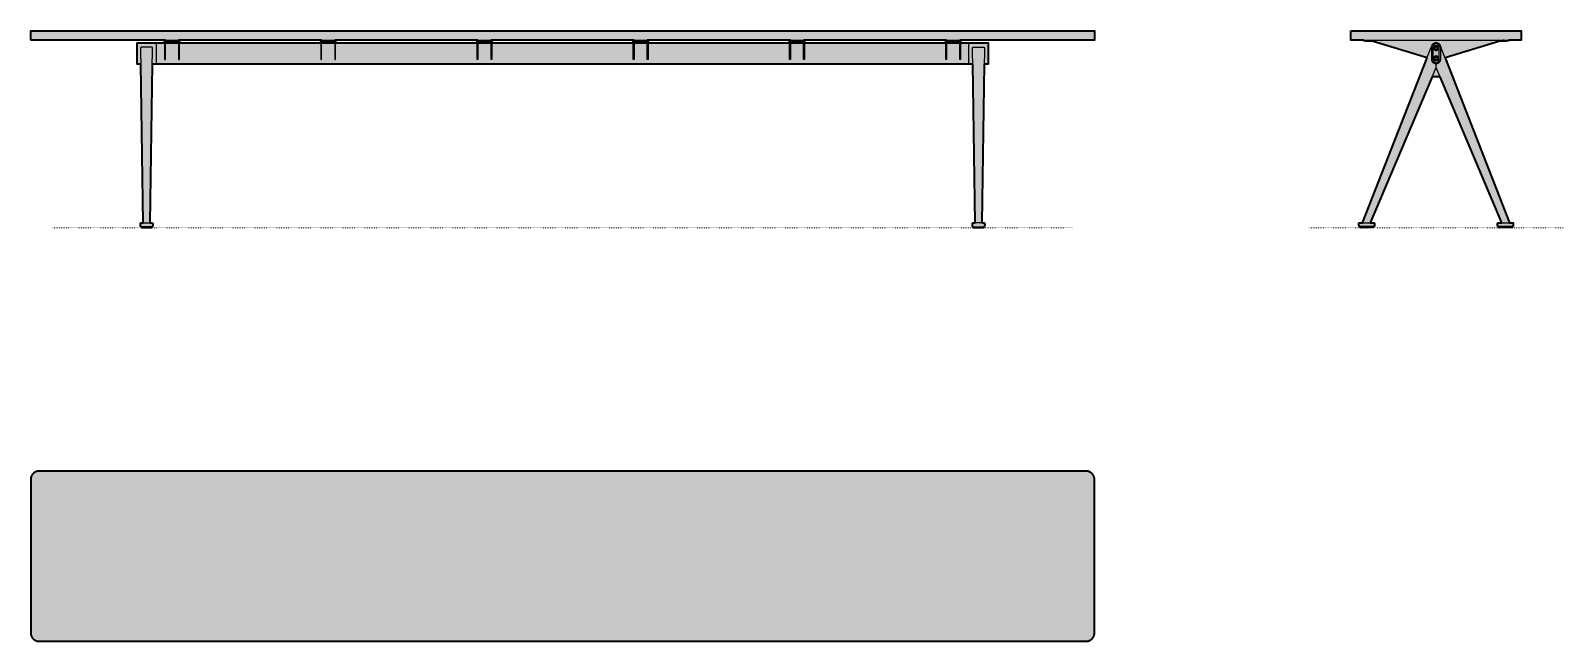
# Model space of a CAD drawing. Header units: millimetres. Extents: x -51 to 3551, y -971 to 463.
import ezdxf

# ---------------------------------------------------------------- set-up
doc = ezdxf.new("R2010")
doc.units = ezdxf.units.MM
doc.linetypes.add('Dots', pattern=[1, 0, -1])
doc.layers.add('Blocks', color=7, linetype='Continuous')
doc.layers.add('Blocks$Fill', color=7, linetype='Continuous', true_color=0xffffff)
for name, color, linetype, lineweight, true_color in [('Blocks$Inner', 7, 'Continuous', 25, 0x007f00), ('Blocks$Outline', 7, 'Continuous', 35, 0xff3f3f), ('Groud', 7, 'Dots', 25, 0x243775)]:
    doc.layers.add(name, color=color, linetype=linetype, lineweight=lineweight, true_color=true_color)

# ---------------------------------------------------------------- blocks, each defined once
blk = doc.blocks.new('Pyramid 12 Bench Side')
at = {"layer": 'Blocks$Fill'}
blk.add_hatch(color=256, dxfattribs=at).paths.add_polyline_path([(99.1, 463), (499.1, 463), (499.1, 441), (469.1, 441), (469.1, 439), (468.3, 439), (467.5, 439), (466.7, 438.9), (465.9, 438.9), (465.1, 438.8), (464.9, 438.8), (464.4, 438.7), (464, 438.6), (463.8, 438.6), (463.6, 438.6), (463.4, 438.5), (463.3, 438.5), (463.2, 438.5), (463.1, 438.4), (462.9, 438.4), (462.9, 438.4), (462.8, 438.3), (462.8, 438.3), (462.7, 438.3), (462.7, 438.3), (462.7, 438.3), (462.7, 438.3), (462.6, 438.2), (462.6, 438.2), (462.6, 438.2), (462.6, 438.2), (462.6, 438.2), (462.6, 438.2), (462.5, 438.2), (462.5, 438.2), (462.5, 438.2), (462.5, 438.2), (462.5, 438.1), (462.5, 438.1), (462.5, 438.1), (462.5, 438.1), (462.5, 438.1), (462.5, 438.1), (462.5, 438.1), (462.5, 438.1), (462.5, 438.1), (462.5, 438.1), (462.5, 438.1), (462.5, 438.1), (462.5, 438.1), (462.4, 438.1), (462.4, 438.1), (462.4, 438.1), (462.4, 438.1), (462.4, 438.1), (462.4, 438.1), (462.4, 438), (462.4, 438), (462.4, 438), (462.4, 438), (462.4, 438), (462.4, 438), (462.4, 438), (462.4, 438), (462.4, 438), (462.4, 438), (462.4, 438), (462.4, 438), (462.4, 438), (462.4, 438), (462.4, 438), (449.1, 438), (320.4, 399.4), (472, 12), (478.2, 12), (478.3, 12), (478.4, 12), (478.4, 12), (478.5, 12), (478.5, 12), (478.6, 12), (478.6, 11.9), (478.7, 11.9), (478.8, 11.9), (478.8, 11.9), (478.9, 11.9), (478.9, 11.9), (479, 11.8), (479, 11.8), (479.1, 11.8), (479.2, 11.8), (479.2, 11.7), (479.3, 11.7), (479.3, 11.7), (479.4, 11.7), (479.4, 11.6), (479.5, 11.6), (479.5, 11.6), (479.6, 11.5), (479.7, 11.5), (479.7, 11.4), (479.8, 11.4), (479.8, 11.4), (479.8, 11.3), (479.9, 11.3), (479.9, 11.2), (480, 11.2), (480, 11.1), (480.1, 11.1), (480.1, 11), (480.1, 11), (480.2, 10.9), (480.2, 10.9), (480.3, 10.8), (480.3, 10.8), (480.3, 10.7), (480.3, 10.6), (480.4, 10.6), (480.4, 10.5), (480.4, 10.5), (480.5, 10.4), (480.5, 10.4), (480.5, 10.3), (480.5, 10.2), (480.5, 10.2), (480.5, 10.1), (480.6, 10.1), (480.6, 10), (480.6, 10), (480.6, 9.9), (480.6, 9.8), (480.6, 9.8), (480.6, 9.7), (480.6, 9.7), (480.6, 9.6), (480.6, 9.6), (480.6, 5.5), (480.6, 5.4), (480.6, 5.3), (480.6, 5.3), (480.6, 5.2), (480.6, 5.2), (480.6, 5.1), (480.6, 5), (480.6, 5), (480.6, 4.9), (480.5, 4.9), (480.5, 4.8), (480.5, 4.8), (480.5, 4.7), (480.5, 4.6), (480.5, 4.6), (480.4, 4.5), (480.4, 4.5), (480.4, 4.4), (480.3, 4.4), (480.3, 4.3), (480.3, 4.2), (480.3, 4.2), (480.2, 4.1), (480.2, 4.1), (480.1, 4), (480.1, 4), (480.1, 3.9), (480, 3.9), (480, 3.8), (479.9, 3.8), (479.9, 3.7), (479.8, 3.7), (479.8, 3.6), (479.8, 3.6), (479.7, 3.6), (479.7, 3.5), (479.6, 3.5), (479.5, 3.4), (479.5, 3.4), (479.4, 3.4), (479.4, 3.3), (479.3, 3.3), (479.3, 3.3), (479.2, 3.2), (479.2, 3.2), (479.1, 3.2), (479, 3.2), (479, 3.2), (478.9, 3.1), (478.9, 3.1), (478.8, 3.1), (478.8, 3.1), (478.7, 3.1), (478.6, 3.1), (478.6, 3), (478.5, 3), (478.5, 3), (478.4, 3), (478.4, 3), (478.3, 3), (478.2, 3), (478.2, 3), (477.6, 3), (477.6, 0.5), (446.6, 0.5), (446.6, 3), (446, 3), (446, 3), (445.9, 3), (445.8, 3), (445.8, 3), (445.7, 3), (445.7, 3), (445.6, 3.1), (445.6, 3.1), (445.5, 3.1), (445.4, 3.1), (445.4, 3.1), (445.3, 3.1), (445.3, 3.2), (445.2, 3.2), (445.1, 3.2), (445.1, 3.2), (445, 3.2), (445, 3.3), (444.9, 3.3), (444.9, 3.3), (444.8, 3.4), (444.8, 3.4), (444.7, 3.4), (444.7, 3.5), (444.6, 3.5), (444.6, 3.6), (444.5, 3.6), (444.5, 3.6), (444.4, 3.7), (444.4, 3.7), (444.3, 3.8), (444.3, 3.8), (444.2, 3.9), (444.2, 3.9), (444.1, 4), (444.1, 4), (444.1, 4.1), (444, 4.1), (444, 4.2), (444, 4.2), (443.9, 4.3), (443.9, 4.4), (443.9, 4.4), (443.9, 4.5), (443.8, 4.5), (443.8, 4.6), (443.8, 4.6), (443.8, 4.7), (443.7, 4.8), (443.7, 4.8), (443.7, 4.9), (443.7, 4.9), (443.7, 5), (443.7, 5), (443.7, 5.1), (443.7, 5.2), (443.6, 5.2), (443.6, 5.3), (443.6, 5.3), (443.6, 5.4), (443.6, 5.4), (443.6, 9.5), (443.6, 9.6), (443.6, 9.7), (443.6, 9.7), (443.6, 9.8), (443.7, 9.8), (443.7, 9.9), (443.7, 10), (443.7, 10), (443.7, 10.1), (443.7, 10.1), (443.7, 10.2), (443.7, 10.2), (443.8, 10.3), (443.8, 10.4), (443.8, 10.4), (443.8, 10.5), (443.9, 10.5), (443.9, 10.6), (443.9, 10.6), (443.9, 10.7), (444, 10.8), (444, 10.8), (444, 10.9), (444.1, 10.9), (444.1, 11), (444.1, 11), (444.2, 11.1), (444.2, 11.1), (444.3, 11.2), (444.3, 11.2), (444.4, 11.3), (444.4, 11.3), (444.5, 11.4), (444.5, 11.4), (444.6, 11.4), (444.6, 11.5), (444.7, 11.5), (444.7, 11.6), (444.8, 11.6), (444.8, 11.6), (444.9, 11.7), (444.9, 11.7), (445, 11.7), (445, 11.7), (445.1, 11.8), (445.1, 11.8), (445.2, 11.8), (445.3, 11.8), (445.3, 11.9), (445.4, 11.9), (445.4, 11.9), (445.5, 11.9), (445.6, 11.9), (445.6, 11.9), (445.7, 12), (445.7, 12), (445.8, 12), (445.8, 12), (445.9, 12), (446, 12), (446, 12), (446.1, 12), (446.1, 12), (453.8, 12), (308.5, 354.2), (289.7, 354.2), (144.4, 12), (152.2, 12), (152.2, 12), (152.3, 12), (152.3, 12), (152.4, 12), (152.5, 12), (152.5, 12), (152.6, 11.9), (152.6, 11.9), (152.7, 11.9), (152.7, 11.9), (152.8, 11.9), (152.9, 11.9), (152.9, 11.8), (153, 11.8), (153, 11.8), (153.1, 11.8), (153.2, 11.7), (153.2, 11.7), (153.3, 11.7), (153.3, 11.7), (153.4, 11.6), (153.4, 11.6), (153.5, 11.6), (153.5, 11.5), (153.6, 11.5), (153.6, 11.4), (153.7, 11.4), (153.7, 11.4), (153.8, 11.3), (153.8, 11.3), (153.9, 11.2), (153.9, 11.2), (154, 11.1), (154, 11.1), (154, 11), (154.1, 11), (154.1, 10.9), (154.2, 10.9), (154.2, 10.8), (154.2, 10.8), (154.3, 10.7), (154.3, 10.6), (154.3, 10.6), (154.3, 10.5), (154.4, 10.5), (154.4, 10.4), (154.4, 10.4), (154.4, 10.3), (154.4, 10.2), (154.5, 10.2), (154.5, 10.1), (154.5, 10.1), (154.5, 10), (154.5, 10), (154.5, 9.9), (154.5, 9.8), (154.5, 9.8), (154.5, 9.7), (154.6, 9.7), (154.6, 9.6), (154.6, 9.6), (154.6, 5.5), (154.6, 5.4), (154.6, 5.3), (154.5, 5.3), (154.5, 5.2), (154.5, 5.2), (154.5, 5.1), (154.5, 5), (154.5, 5), (154.5, 4.9), (154.5, 4.9), (154.5, 4.8), (154.4, 4.8), (154.4, 4.7), (154.4, 4.6), (154.4, 4.6), (154.4, 4.5), (154.3, 4.5), (154.3, 4.4), (154.3, 4.4), (154.3, 4.3), (154.2, 4.2), (154.2, 4.2), (154.2, 4.1), (154.1, 4.1), (154.1, 4), (154, 4), (154, 3.9), (154, 3.9), (153.9, 3.8), (153.9, 3.8), (153.8, 3.7), (153.8, 3.7), (153.7, 3.6), (153.7, 3.6), (153.6, 3.6), (153.6, 3.5), (153.5, 3.5), (153.5, 3.4), (153.4, 3.4), (153.4, 3.4), (153.3, 3.3), (153.3, 3.3), (153.2, 3.3), (153.2, 3.2), (153.1, 3.2), (153, 3.2), (153, 3.2), (152.9, 3.2), (152.9, 3.1), (152.8, 3.1), (152.7, 3.1), (152.7, 3.1), (152.6, 3.1), (152.6, 3.1), (152.5, 3), (152.5, 3), (152.4, 3), (152.3, 3), (152.3, 3), (152.2, 3), (152.2, 3), (152.1, 3), (151.6, 3), (151.6, 0.5), (120.6, 0.5), (120.6, 3), (119.9, 3), (119.9, 3), (119.8, 3), (119.8, 3), (119.7, 3), (119.7, 3), (119.6, 3), (119.5, 3.1), (119.5, 3.1), (119.4, 3.1), (119.4, 3.1), (119.3, 3.1), (119.3, 3.1), (119.2, 3.2), (119.1, 3.2), (119.1, 3.2), (119, 3.2), (119, 3.2), (118.9, 3.3), (118.9, 3.3), (118.8, 3.3), (118.7, 3.4), (118.7, 3.4), (118.6, 3.4), (118.6, 3.5), (118.5, 3.5), (118.5, 3.6), (118.4, 3.6), (118.4, 3.6), (118.3, 3.7), (118.3, 3.7), (118.2, 3.8), (118.2, 3.8), (118.2, 3.9), (118.1, 3.9), (118.1, 4), (118, 4), (118, 4.1), (118, 4.1), (117.9, 4.2), (117.9, 4.2), (117.9, 4.3), (117.8, 4.4), (117.8, 4.4), (117.8, 4.5), (117.8, 4.5), (117.7, 4.6), (117.7, 4.6), (117.7, 4.7), (117.7, 4.8), (117.7, 4.8), (117.6, 4.9), (117.6, 4.9), (117.6, 5), (117.6, 5), (117.6, 5.1), (117.6, 5.2), (117.6, 5.2), (117.6, 5.3), (117.6, 5.3), (117.6, 5.4), (117.6, 5.4), (117.6, 9.5), (117.6, 9.6), (117.6, 9.7), (117.6, 9.7), (117.6, 9.8), (117.6, 9.8), (117.6, 9.9), (117.6, 10), (117.6, 10), (117.6, 10.1), (117.6, 10.1), (117.7, 10.2), (117.7, 10.2), (117.7, 10.3), (117.7, 10.4), (117.7, 10.4), (117.8, 10.5), (117.8, 10.5), (117.8, 10.6), (117.8, 10.6), (117.9, 10.7), (117.9, 10.8), (117.9, 10.8), (118, 10.9), (118, 10.9), (118, 11), (118.1, 11), (118.1, 11.1), (118.2, 11.1), (118.2, 11.2), (118.2, 11.2), (118.3, 11.3), (118.3, 11.3), (118.4, 11.4), (118.4, 11.4), (118.5, 11.4), (118.5, 11.5), (118.6, 11.5), (118.6, 11.6), (118.7, 11.6), (118.7, 11.6), (118.8, 11.7), (118.9, 11.7), (118.9, 11.7), (119, 11.7), (119, 11.8), (119.1, 11.8), (119.1, 11.8), (119.2, 11.8), (119.3, 11.9), (119.3, 11.9), (119.4, 11.9), (119.4, 11.9), (119.5, 11.9), (119.5, 11.9), (119.6, 12), (119.7, 12), (119.7, 12), (119.8, 12), (119.8, 12), (119.9, 12), (119.9, 12), (120, 12), (120.1, 12), (126.2, 12), (277.8, 399.4), (149.1, 438), (135.8, 438), (135.8, 438), (135.8, 438), (135.8, 438), (135.8, 438), (135.8, 438), (135.8, 438), (135.8, 438), (135.8, 438), (135.8, 438), (135.8, 438), (135.8, 438), (135.8, 438), (135.8, 438), (135.8, 438), (135.8, 438.1), (135.7, 438.1), (135.7, 438.1), (135.7, 438.1), (135.7, 438.1), (135.7, 438.1), (135.7, 438.1), (135.7, 438.1), (135.7, 438.1), (135.7, 438.1), (135.7, 438.1), (135.7, 438.1), (135.7, 438.1), (135.7, 438.1), (135.7, 438.1), (135.7, 438.1), (135.7, 438.1), (135.7, 438.1), (135.7, 438.1), (135.7, 438.2), (135.7, 438.2), (135.7, 438.2), (135.6, 438.2), (135.6, 438.2), (135.6, 438.2), (135.6, 438.2), (135.6, 438.2), (135.6, 438.2), (135.6, 438.2), (135.5, 438.3), (135.5, 438.3), (135.5, 438.3), (135.4, 438.3), (135.4, 438.3), (135.3, 438.3), (135.3, 438.4), (135.2, 438.4), (135.1, 438.4), (135, 438.5), (134.9, 438.5), (134.8, 438.5), (134.6, 438.6), (134.4, 438.6), (134.2, 438.6), (133.8, 438.7), (133.3, 438.8), (133.1, 438.8), (132.3, 438.9), (131.5, 438.9), (130.7, 439), (129.9, 439), (129.1, 439), (129.1, 441), (99.1, 441)], flags=0)
at = {"layer": 'Blocks$Inner'}
for points in [[(99.1, 463), (99.1, 441), (499.1, 441), (499.1, 463)], [(289.1, 395), (289.1, 425), (289.1, 425.2), (289.1, 425.4), (289.1, 425.7), (289.1, 425.9), (289.2, 426.1), (289.2, 426.4), (289.2, 426.6), (289.3, 426.8), (289.3, 427.1), (289.4, 427.3), (289.4, 427.5), (289.5, 427.7), (289.5, 428), (289.6, 428.2), (289.7, 428.4), (289.8, 428.7), (289.9, 428.9), (290, 429.1), (290.1, 429.4), (290.2, 429.6), (290.3, 429.8), (290.5, 430), (290.6, 430.3), (290.7, 430.5), (290.9, 430.7), (291, 430.9), (291.2, 431.1), (291.3, 431.3), (291.5, 431.5), (291.7, 431.7), (291.8, 431.9), (292, 432.1), (292.2, 432.3), (292.4, 432.4), (292.6, 432.6), (292.8, 432.8), (293, 432.9), (293.2, 433.1), (293.4, 433.2), (293.6, 433.4), (293.8, 433.5), (294.1, 433.6), (294.3, 433.8), (294.5, 433.9), (294.7, 434), (295, 434.1), (295.2, 434.2), (295.4, 434.3), (295.6, 434.4), (295.9, 434.5), (296.1, 434.5), (296.3, 434.6), (296.6, 434.7), (296.8, 434.7), (297, 434.8), (297.3, 434.8), (297.5, 434.9), (297.7, 434.9), (298, 434.9), (298.2, 435), (298.4, 435), (298.6, 435), (298.9, 435), (299.1, 435), (299.3, 435), (299.5, 435), (299.8, 435), (300, 435), (300.2, 434.9), (300.5, 434.9), (300.7, 434.9), (300.9, 434.8), (301.1, 434.8), (301.4, 434.7), (301.6, 434.7), (301.8, 434.6), (302.1, 434.5), (302.3, 434.5), (302.5, 434.4), (302.8, 434.3), (303, 434.2), (303.2, 434.1), (303.5, 434), (303.7, 433.9), (303.9, 433.8), (304.1, 433.6), (304.3, 433.5), (304.6, 433.4), (304.8, 433.2), (305, 433.1), (305.2, 432.9), (305.4, 432.8), (305.6, 432.6), (305.8, 432.4), (306, 432.3), (306.2, 432.1), (306.3, 431.9), (306.5, 431.7), (306.7, 431.5), (306.9, 431.3), (307, 431.1), (307.2, 430.9), (307.3, 430.7), (307.5, 430.5), (307.6, 430.3), (307.7, 430), (307.9, 429.8), (308, 429.6), (308.1, 429.4), (308.2, 429.1), (308.3, 428.9), (308.4, 428.7), (308.5, 428.4), (308.6, 428.2), (308.6, 428), (308.7, 427.7), (308.8, 427.5), (308.8, 427.3), (308.9, 427.1), (308.9, 426.8), (309, 426.6), (309, 426.4), (309, 426.1), (309.1, 425.9), (309.1, 425.7), (309.1, 425.4), (309.1, 425.2), (309.1, 425), (309.1, 395), (309.1, 394.8), (309.1, 394.6), (309.1, 394.3), (309.1, 394.1), (309, 393.9), (309, 393.6), (309, 393.4), (308.9, 393.2), (308.9, 392.9), (308.8, 392.7), (308.8, 392.5), (308.7, 392.2), (308.6, 392), (308.6, 391.8), (308.5, 391.5), (308.4, 391.3), (308.3, 391.1), (308.2, 390.9), (308.1, 390.6), (308, 390.4), (307.9, 390.2), (307.7, 390), (307.6, 389.7), (307.5, 389.5), (307.3, 389.3), (307.2, 389.1), (307, 388.9), (306.9, 388.7), (306.7, 388.5), (306.5, 388.3), (306.3, 388.1), (306.2, 387.9), (306, 387.7), (305.8, 387.6), (305.6, 387.4), (305.4, 387.2), (305.2, 387.1), (305, 386.9), (304.8, 386.8), (304.6, 386.6), (304.3, 386.5), (304.1, 386.4), (303.9, 386.2), (303.7, 386.1), (303.5, 386), (303.2, 385.9), (303, 385.8), (302.8, 385.7), (302.5, 385.6), (302.3, 385.5), (302.1, 385.5), (301.8, 385.4), (301.6, 385.3), (301.4, 385.3), (301.1, 385.2), (300.9, 385.2), (300.7, 385.1), (300.5, 385.1), (300.2, 385.1), (300, 385), (299.8, 385), (299.5, 385), (299.3, 385), (299.1, 385), (298.9, 385), (298.6, 385), (298.4, 385), (298.2, 385), (298, 385.1), (297.7, 385.1), (297.5, 385.1), (297.3, 385.2), (297, 385.2), (296.8, 385.3), (296.6, 385.3), (296.3, 385.4), (296.1, 385.5), (295.9, 385.5), (295.6, 385.6), (295.4, 385.7), (295.2, 385.8), (295, 385.9), (294.7, 386), (294.5, 386.1), (294.3, 386.2), (294.1, 386.4), (293.8, 386.5), (293.6, 386.6), (293.4, 386.8), (293.2, 386.9), (293, 387.1), (292.8, 387.2), (292.6, 387.4), (292.4, 387.6), (292.2, 387.7), (292, 387.9), (291.8, 388.1), (291.7, 388.3), (291.5, 388.5), (291.3, 388.7), (291.2, 388.9), (291, 389.1), (290.9, 389.3), (290.7, 389.5), (290.6, 389.7), (290.5, 390), (290.3, 390.2), (290.2, 390.4), (290.1, 390.6), (290, 390.9), (289.9, 391.1), (289.8, 391.3), (289.7, 391.5), (289.6, 391.8), (289.5, 392), (289.5, 392.2), (289.4, 392.5), (289.4, 392.7), (289.3, 392.9), (289.3, 393.2), (289.2, 393.4), (289.2, 393.6), (289.2, 393.9), (289.1, 394.1), (289.1, 394.3), (289.1, 394.6), (289.1, 394.8)], [(291.8, 425), (291.8, 398.4), (291.8, 395), (291.8, 394.8), (291.9, 394.7), (291.9, 394.5), (291.9, 394.3), (291.9, 394.2), (291.9, 394), (291.9, 393.8), (292, 393.7), (292, 393.5), (292, 393.3), (292.1, 393.2), (292.1, 393), (292.2, 392.8), (292.2, 392.7), (292.3, 392.5), (292.4, 392.3), (292.4, 392.2), (292.5, 392), (292.6, 391.8), (292.7, 391.7), (292.7, 391.5), (292.8, 391.3), (292.9, 391.2), (293, 391), (293.1, 390.9), (293.2, 390.7), (293.3, 390.6), (293.5, 390.4), (293.6, 390.3), (293.7, 390.1), (293.8, 390), (294, 389.9), (294.1, 389.7), (294.2, 389.6), (294.4, 389.5), (294.5, 389.4), (294.7, 389.3), (294.8, 389.1), (295, 389), (295.1, 388.9), (295.3, 388.8), (295.4, 388.7), (295.6, 388.6), (295.8, 388.6), (295.9, 388.5), (296.1, 388.4), (296.3, 388.3), (296.4, 388.3), (296.6, 388.2), (296.8, 388.1), (296.9, 388.1), (297.1, 388), (297.3, 388), (297.4, 387.9), (297.6, 387.9), (297.8, 387.9), (297.9, 387.8), (298.1, 387.8), (298.3, 387.8), (298.4, 387.8), (298.6, 387.8), (298.8, 387.8), (298.9, 387.8), (299.1, 387.7), (299.3, 387.8), (299.4, 387.8), (299.6, 387.8), (299.7, 387.8), (299.9, 387.8), (300.1, 387.8), (300.2, 387.8), (300.4, 387.9), (300.6, 387.9), (300.8, 387.9), (300.9, 388), (301.1, 388), (301.3, 388.1), (301.4, 388.1), (301.6, 388.2), (301.8, 388.3), (301.9, 388.3), (302.1, 388.4), (302.3, 388.5), (302.4, 388.6), (302.6, 388.6), (302.7, 388.7), (302.9, 388.8), (303.1, 388.9), (303.2, 389), (303.4, 389.1), (303.5, 389.3), (303.7, 389.4), (303.8, 389.5), (303.9, 389.6), (304.1, 389.7), (304.2, 389.9), (304.4, 390), (304.5, 390.1), (304.6, 390.3), (304.7, 390.4), (304.8, 390.6), (304.9, 390.7), (305.1, 390.9), (305.2, 391), (305.3, 391.2), (305.4, 391.3), (305.4, 391.5), (305.5, 391.7), (305.6, 391.8), (305.7, 392), (305.8, 392.2), (305.8, 392.3), (305.9, 392.5), (306, 392.7), (306, 392.8), (306.1, 393), (306.1, 393.2), (306.2, 393.3), (306.2, 393.5), (306.2, 393.7), (306.3, 393.8), (306.3, 394), (306.3, 394.2), (306.3, 394.3), (306.3, 394.5), (306.3, 394.7), (306.3, 394.8), (306.3, 395), (306.3, 425), (306.3, 425.2), (306.3, 425.3), (306.3, 425.5), (306.3, 425.6), (306.3, 425.8), (306.3, 426), (306.3, 426.1), (306.2, 426.3), (306.2, 426.5), (306.2, 426.7), (306.1, 426.8), (306.1, 427), (306, 427.2), (306, 427.3), (305.9, 427.5), (305.8, 427.7), (305.8, 427.8), (305.7, 428), (305.6, 428.2), (305.5, 428.3), (305.4, 428.5), (305.4, 428.7), (305.3, 428.8), (305.2, 429), (305.1, 429.1), (304.9, 429.3), (304.8, 429.4), (304.7, 429.6), (304.6, 429.7), (304.5, 429.9), (304.4, 430), (304.2, 430.1), (304.1, 430.3), (303.9, 430.4), (303.8, 430.5), (303.7, 430.6), (303.5, 430.7), (303.4, 430.9), (303.2, 431), (303.1, 431.1), (302.9, 431.2), (302.7, 431.3), (302.6, 431.4), (302.4, 431.4), (302.3, 431.5), (302.1, 431.6), (301.9, 431.7), (301.8, 431.7), (301.6, 431.8), (301.4, 431.9), (301.3, 431.9), (301.1, 432), (300.9, 432), (300.8, 432.1), (300.6, 432.1), (300.4, 432.1), (300.2, 432.2), (300.1, 432.2), (299.9, 432.2), (299.7, 432.2), (299.6, 432.2), (299.4, 432.2), (299.3, 432.2), (299.1, 432.2), (298.9, 432.2), (298.8, 432.2), (298.6, 432.2), (298.4, 432.2), (298.3, 432.2), (298.1, 432.2), (297.9, 432.2), (297.8, 432.1), (297.6, 432.1), (297.4, 432.1), (297.3, 432), (297.1, 432), (296.9, 431.9), (296.8, 431.9), (296.6, 431.8), (296.4, 431.7), (296.3, 431.7), (296.1, 431.6), (295.9, 431.5), (295.8, 431.4), (295.6, 431.4), (295.4, 431.3), (295.3, 431.2), (295.1, 431.1), (295, 431), (294.8, 430.9), (294.7, 430.7), (294.5, 430.6), (294.4, 430.5), (294.2, 430.4), (294.1, 430.3), (294, 430.1), (293.8, 430), (293.7, 429.9), (293.6, 429.7), (293.5, 429.6), (293.3, 429.4), (293.2, 429.3), (293.1, 429.1), (293, 429), (292.9, 428.8), (292.8, 428.7), (292.7, 428.5), (292.7, 428.3), (292.6, 428.2), (292.5, 428), (292.4, 427.8), (292.4, 427.7), (292.3, 427.5), (292.2, 427.3), (292.2, 427.2), (292.1, 427), (292.1, 426.8), (292, 426.7), (292, 426.5), (292, 426.3), (291.9, 426.1), (291.9, 426), (291.9, 425.8), (291.9, 425.6), (291.9, 425.5), (291.9, 425.3), (291.8, 425.2)], [(304.6, 422), (304.6, 422.1), (304.6, 422.2), (304.6, 422.4), (304.6, 422.5), (304.6, 422.6), (304.5, 422.7), (304.5, 422.9), (304.5, 423), (304.5, 423.1), (304.4, 423.3), (304.4, 423.4), (304.4, 423.5), (304.3, 423.6), (304.3, 423.8), (304.3, 423.9), (304.2, 424), (304.2, 424.1), (304.1, 424.3), (304, 424.4), (304, 424.5), (303.9, 424.6), (303.8, 424.8), (303.8, 424.9), (303.7, 425), (303.6, 425.1), (303.5, 425.2), (303.5, 425.4), (303.4, 425.5), (303.3, 425.6), (303.2, 425.7), (303.1, 425.8), (303, 425.9), (302.9, 426), (302.8, 426.1), (302.7, 426.2), (302.6, 426.3), (302.4, 426.4), (302.3, 426.4), (302.2, 426.5), (302.1, 426.6), (302, 426.7), (301.9, 426.7), (301.7, 426.8), (301.6, 426.9), (301.5, 426.9), (301.4, 427), (301.2, 427.1), (301.1, 427.1), (301, 427.2), (300.9, 427.2), (300.7, 427.2), (300.6, 427.3), (300.5, 427.3), (300.4, 427.4), (300.2, 427.4), (300.1, 427.4), (300, 427.4), (299.8, 427.4), (299.7, 427.5), (299.6, 427.5), (299.5, 427.5), (299.3, 427.5), (299.2, 427.5), (299.1, 427.5), (299, 427.5), (298.8, 427.5), (298.7, 427.5), (298.6, 427.5), (298.5, 427.5), (298.3, 427.4), (298.2, 427.4), (298.1, 427.4), (298, 427.4), (297.8, 427.4), (297.7, 427.3), (297.6, 427.3), (297.5, 427.2), (297.3, 427.2), (297.2, 427.2), (297.1, 427.1), (296.9, 427.1), (296.8, 427), (296.7, 426.9), (296.6, 426.9), (296.4, 426.8), (296.3, 426.7), (296.2, 426.7), (296.1, 426.6), (296, 426.5), (295.9, 426.4), (295.7, 426.4), (295.6, 426.3), (295.5, 426.2), (295.4, 426.1), (295.3, 426), (295.2, 425.9), (295.1, 425.8), (295, 425.7), (294.9, 425.6), (294.8, 425.5), (294.7, 425.4), (294.7, 425.2), (294.6, 425.1), (294.5, 425), (294.4, 424.9), (294.3, 424.8), (294.3, 424.6), (294.2, 424.5), (294.1, 424.4), (294.1, 424.3), (294, 424.1), (294, 424), (293.9, 423.9), (293.9, 423.8), (293.8, 423.6), (293.8, 423.5), (293.8, 423.4), (293.7, 423.3), (293.7, 423.1), (293.7, 423), (293.7, 422.9), (293.6, 422.7), (293.6, 422.6), (293.6, 422.5), (293.6, 422.4), (293.6, 422.2), (293.6, 422.1), (293.6, 422), (293.6, 421.9), (293.6, 421.8), (293.6, 421.6), (293.6, 421.5), (293.6, 421.4), (293.6, 421.3), (293.7, 421.1), (293.7, 421), (293.7, 420.9), (293.7, 420.7), (293.8, 420.6), (293.8, 420.5), (293.8, 420.4), (293.9, 420.2), (293.9, 420.1), (294, 420), (294, 419.8), (294.1, 419.7), (294.1, 419.6), (294.2, 419.5), (294.3, 419.3), (294.3, 419.2), (294.4, 419.1), (294.5, 419), (294.6, 418.9), (294.7, 418.8), (294.7, 418.6), (294.8, 418.5), (294.9, 418.4), (295, 418.3), (295.1, 418.2), (295.2, 418.1), (295.3, 418), (295.4, 417.9), (295.5, 417.8), (295.6, 417.7), (295.7, 417.6), (295.9, 417.6), (296, 417.5), (296.1, 417.4), (296.2, 417.3), (296.3, 417.2), (296.4, 417.2), (296.6, 417.1), (296.7, 417.1), (296.8, 417), (296.9, 416.9), (297.1, 416.9), (297.2, 416.8), (297.3, 416.8), (297.5, 416.7), (297.6, 416.7), (297.7, 416.7), (297.8, 416.6), (298, 416.6), (298.1, 416.6), (298.2, 416.6), (298.3, 416.5), (298.5, 416.5), (298.6, 416.5), (298.7, 416.5), (298.8, 416.5), (299, 416.5), (299.1, 416.5), (299.2, 416.5), (299.3, 416.5), (299.5, 416.5), (299.6, 416.5), (299.7, 416.5), (299.8, 416.5), (300, 416.6), (300.1, 416.6), (300.2, 416.6), (300.4, 416.6), (300.5, 416.7), (300.6, 416.7), (300.7, 416.7), (300.9, 416.8), (301, 416.8), (301.1, 416.9), (301.2, 416.9), (301.4, 417), (301.5, 417.1), (301.6, 417.1), (301.7, 417.2), (301.9, 417.2), (302, 417.3), (302.1, 417.4), (302.2, 417.5), (302.3, 417.6), (302.4, 417.6), (302.6, 417.7), (302.7, 417.8), (302.8, 417.9), (302.9, 418), (303, 418.1), (303.1, 418.2), (303.2, 418.3), (303.3, 418.4), (303.4, 418.5), (303.5, 418.6), (303.5, 418.8), (303.6, 418.9), (303.7, 419), (303.8, 419.1), (303.8, 419.2), (303.9, 419.3), (304, 419.5), (304, 419.6), (304.1, 419.7), (304.2, 419.8), (304.2, 420), (304.3, 420.1), (304.3, 420.2), (304.3, 420.4), (304.4, 420.5), (304.4, 420.6), (304.4, 420.7), (304.5, 420.9), (304.5, 421), (304.5, 421.1), (304.5, 421.3), (304.6, 421.4), (304.6, 421.5), (304.6, 421.6), (304.6, 421.8), (304.6, 421.9)], [(304.6, 398), (304.6, 398.1), (304.6, 398.2), (304.6, 398.4), (304.6, 398.5), (304.6, 398.6), (304.5, 398.7), (304.5, 398.9), (304.5, 399), (304.5, 399.1), (304.4, 399.3), (304.4, 399.4), (304.4, 399.5), (304.3, 399.6), (304.3, 399.8), (304.3, 399.9), (304.2, 400), (304.2, 400.1), (304.1, 400.3), (304, 400.4), (304, 400.5), (303.9, 400.6), (303.8, 400.8), (303.8, 400.9), (303.7, 401), (303.6, 401.1), (303.5, 401.2), (303.5, 401.4), (303.4, 401.5), (303.3, 401.6), (303.2, 401.7), (303.1, 401.8), (303, 401.9), (302.9, 402), (302.8, 402.1), (302.7, 402.2), (302.6, 402.3), (302.4, 402.4), (302.3, 402.4), (302.2, 402.5), (302.1, 402.6), (302, 402.7), (301.9, 402.7), (301.7, 402.8), (301.6, 402.9), (301.5, 402.9), (301.4, 403), (301.2, 403.1), (301.1, 403.1), (301, 403.2), (300.9, 403.2), (300.7, 403.2), (300.6, 403.3), (300.5, 403.3), (300.4, 403.4), (300.2, 403.4), (300.1, 403.4), (300, 403.4), (299.8, 403.4), (299.7, 403.5), (299.6, 403.5), (299.5, 403.5), (299.3, 403.5), (299.2, 403.5), (299.1, 403.5), (299, 403.5), (298.8, 403.5), (298.7, 403.5), (298.6, 403.5), (298.5, 403.5), (298.3, 403.4), (298.2, 403.4), (298.1, 403.4), (298, 403.4), (297.8, 403.4), (297.7, 403.3), (297.6, 403.3), (297.5, 403.2), (297.3, 403.2), (297.2, 403.2), (297.1, 403.1), (296.9, 403.1), (296.8, 403), (296.7, 402.9), (296.6, 402.9), (296.4, 402.8), (296.3, 402.7), (296.2, 402.7), (296.1, 402.6), (296, 402.5), (295.9, 402.4), (295.7, 402.4), (295.6, 402.3), (295.5, 402.2), (295.4, 402.1), (295.3, 402), (295.2, 401.9), (295.1, 401.8), (295, 401.7), (294.9, 401.6), (294.8, 401.5), (294.7, 401.4), (294.7, 401.2), (294.6, 401.1), (294.5, 401), (294.4, 400.9), (294.3, 400.8), (294.3, 400.6), (294.2, 400.5), (294.1, 400.4), (294.1, 400.3), (294, 400.1), (294, 400), (293.9, 399.9), (293.9, 399.8), (293.8, 399.6), (293.8, 399.5), (293.8, 399.4), (293.7, 399.3), (293.7, 399.1), (293.7, 399), (293.7, 398.9), (293.6, 398.7), (293.6, 398.6), (293.6, 398.5), (293.6, 398.4), (293.6, 398.2), (293.6, 398.1), (293.6, 398), (293.6, 397.9), (293.6, 397.8), (293.6, 397.6), (293.6, 397.5), (293.6, 397.4), (293.6, 397.3), (293.7, 397.1), (293.7, 397), (293.7, 396.9), (293.7, 396.7), (293.8, 396.6), (293.8, 396.5), (293.8, 396.4), (293.9, 396.2), (293.9, 396.1), (294, 396), (294, 395.8), (294.1, 395.7), (294.1, 395.6), (294.2, 395.5), (294.3, 395.3), (294.3, 395.2), (294.4, 395.1), (294.5, 395), (294.6, 394.9), (294.7, 394.8), (294.7, 394.6), (294.8, 394.5), (294.9, 394.4), (295, 394.3), (295.1, 394.2), (295.2, 394.1), (295.3, 394), (295.4, 393.9), (295.5, 393.8), (295.6, 393.7), (295.7, 393.6), (295.9, 393.6), (296, 393.5), (296.1, 393.4), (296.2, 393.3), (296.3, 393.2), (296.4, 393.2), (296.6, 393.1), (296.7, 393.1), (296.8, 393), (296.9, 392.9), (297.1, 392.9), (297.2, 392.8), (297.3, 392.8), (297.5, 392.7), (297.6, 392.7), (297.7, 392.7), (297.8, 392.6), (298, 392.6), (298.1, 392.6), (298.2, 392.6), (298.3, 392.5), (298.5, 392.5), (298.6, 392.5), (298.7, 392.5), (298.8, 392.5), (299, 392.5), (299.1, 392.5), (299.2, 392.5), (299.3, 392.5), (299.5, 392.5), (299.6, 392.5), (299.7, 392.5), (299.8, 392.5), (300, 392.6), (300.1, 392.6), (300.2, 392.6), (300.4, 392.6), (300.5, 392.7), (300.6, 392.7), (300.7, 392.7), (300.9, 392.8), (301, 392.8), (301.1, 392.9), (301.2, 392.9), (301.4, 393), (301.5, 393.1), (301.6, 393.1), (301.7, 393.2), (301.9, 393.2), (302, 393.3), (302.1, 393.4), (302.2, 393.5), (302.3, 393.6), (302.4, 393.6), (302.6, 393.7), (302.7, 393.8), (302.8, 393.9), (302.9, 394), (303, 394.1), (303.1, 394.2), (303.2, 394.3), (303.3, 394.4), (303.4, 394.5), (303.5, 394.6), (303.5, 394.8), (303.6, 394.9), (303.7, 395), (303.8, 395.1), (303.8, 395.2), (303.9, 395.3), (304, 395.5), (304, 395.6), (304.1, 395.7), (304.2, 395.8), (304.2, 396), (304.3, 396.1), (304.3, 396.2), (304.3, 396.4), (304.4, 396.5), (304.4, 396.6), (304.4, 396.7), (304.5, 396.9), (304.5, 397), (304.5, 397.1), (304.5, 397.3), (304.6, 397.4), (304.6, 397.5), (304.6, 397.6), (304.6, 397.8), (304.6, 397.9)], [(302.1, 422), (302.1, 421.9), (302.1, 421.9), (302.1, 421.8), (302.1, 421.7), (302.1, 421.7), (302.1, 421.6), (302.1, 421.5), (302, 421.5), (302, 421.4), (302, 421.3), (302, 421.2), (302, 421.2), (302, 421.1), (301.9, 421), (301.9, 421), (301.9, 420.9), (301.9, 420.8), (301.8, 420.8), (301.8, 420.7), (301.8, 420.6), (301.7, 420.6), (301.7, 420.5), (301.6, 420.4), (301.6, 420.4), (301.6, 420.3), (301.5, 420.2), (301.5, 420.2), (301.4, 420.1), (301.4, 420), (301.3, 420), (301.3, 419.9), (301.2, 419.9), (301.2, 419.8), (301.1, 419.8), (301, 419.7), (301, 419.7), (300.9, 419.6), (300.9, 419.6), (300.8, 419.5), (300.7, 419.5), (300.7, 419.4), (300.6, 419.4), (300.5, 419.4), (300.5, 419.3), (300.4, 419.3), (300.3, 419.3), (300.3, 419.2), (300.2, 419.2), (300.1, 419.2), (300.1, 419.2), (300, 419.1), (299.9, 419.1), (299.8, 419.1), (299.8, 419.1), (299.7, 419.1), (299.6, 419), (299.6, 419), (299.5, 419), (299.4, 419), (299.4, 419), (299.3, 419), (299.2, 419), (299.2, 419), (299.1, 419), (299, 419), (299, 419), (298.9, 419), (298.8, 419), (298.8, 419), (298.7, 419), (298.6, 419), (298.5, 419), (298.5, 419.1), (298.4, 419.1), (298.3, 419.1), (298.3, 419.1), (298.2, 419.1), (298.1, 419.2), (298.1, 419.2), (298, 419.2), (297.9, 419.2), (297.9, 419.3), (297.8, 419.3), (297.7, 419.3), (297.6, 419.4), (297.6, 419.4), (297.5, 419.4), (297.5, 419.5), (297.4, 419.5), (297.3, 419.6), (297.3, 419.6), (297.2, 419.7), (297.1, 419.7), (297.1, 419.8), (297, 419.8), (297, 419.9), (296.9, 419.9), (296.9, 420), (296.8, 420), (296.8, 420.1), (296.7, 420.2), (296.7, 420.2), (296.6, 420.3), (296.6, 420.4), (296.5, 420.4), (296.5, 420.5), (296.5, 420.6), (296.4, 420.6), (296.4, 420.7), (296.4, 420.8), (296.3, 420.8), (296.3, 420.9), (296.3, 421), (296.3, 421), (296.2, 421.1), (296.2, 421.2), (296.2, 421.2), (296.2, 421.3), (296.2, 421.4), (296.1, 421.5), (296.1, 421.5), (296.1, 421.6), (296.1, 421.7), (296.1, 421.7), (296.1, 421.8), (296.1, 421.9), (296.1, 421.9), (296.1, 422), (296.1, 422.1), (296.1, 422.1), (296.1, 422.2), (296.1, 422.3), (296.1, 422.3), (296.1, 422.4), (296.1, 422.5), (296.1, 422.5), (296.2, 422.6), (296.2, 422.7), (296.2, 422.8), (296.2, 422.8), (296.2, 422.9), (296.3, 423), (296.3, 423), (296.3, 423.1), (296.3, 423.2), (296.4, 423.2), (296.4, 423.3), (296.4, 423.4), (296.5, 423.4), (296.5, 423.5), (296.5, 423.6), (296.6, 423.6), (296.6, 423.7), (296.7, 423.8), (296.7, 423.8), (296.8, 423.9), (296.8, 423.9), (296.9, 424), (296.9, 424.1), (297, 424.1), (297, 424.2), (297.1, 424.2), (297.1, 424.3), (297.2, 424.3), (297.3, 424.4), (297.3, 424.4), (297.4, 424.5), (297.5, 424.5), (297.5, 424.6), (297.6, 424.6), (297.6, 424.6), (297.7, 424.7), (297.8, 424.7), (297.9, 424.7), (297.9, 424.8), (298, 424.8), (298.1, 424.8), (298.1, 424.8), (298.2, 424.9), (298.3, 424.9), (298.3, 424.9), (298.4, 424.9), (298.5, 424.9), (298.5, 424.9), (298.6, 425), (298.7, 425), (298.8, 425), (298.8, 425), (298.9, 425), (299, 425), (299, 425), (299.1, 425), (299.2, 425), (299.2, 425), (299.3, 425), (299.4, 425), (299.4, 425), (299.5, 425), (299.6, 425), (299.6, 424.9), (299.7, 424.9), (299.8, 424.9), (299.8, 424.9), (299.9, 424.9), (300, 424.9), (300.1, 424.8), (300.1, 424.8), (300.2, 424.8), (300.3, 424.8), (300.3, 424.7), (300.4, 424.7), (300.5, 424.7), (300.5, 424.6), (300.6, 424.6), (300.7, 424.6), (300.7, 424.5), (300.8, 424.5), (300.9, 424.4), (300.9, 424.4), (301, 424.3), (301, 424.3), (301.1, 424.2), (301.2, 424.2), (301.2, 424.1), (301.3, 424.1), (301.3, 424), (301.4, 423.9), (301.4, 423.9), (301.5, 423.8), (301.5, 423.8), (301.6, 423.7), (301.6, 423.6), (301.6, 423.6), (301.7, 423.5), (301.7, 423.4), (301.8, 423.4), (301.8, 423.3), (301.8, 423.2), (301.9, 423.2), (301.9, 423.1), (301.9, 423), (301.9, 423), (302, 422.9), (302, 422.8), (302, 422.8), (302, 422.7), (302, 422.6), (302, 422.5), (302.1, 422.5), (302.1, 422.4), (302.1, 422.3), (302.1, 422.3), (302.1, 422.2), (302.1, 422.1), (302.1, 422.1)], [(302.1, 398), (302.1, 397.9), (302.1, 397.9), (302.1, 397.8), (302.1, 397.7), (302.1, 397.7), (302.1, 397.6), (302.1, 397.5), (302, 397.5), (302, 397.4), (302, 397.3), (302, 397.2), (302, 397.2), (302, 397.1), (301.9, 397), (301.9, 397), (301.9, 396.9), (301.9, 396.8), (301.8, 396.8), (301.8, 396.7), (301.8, 396.6), (301.7, 396.6), (301.7, 396.5), (301.6, 396.4), (301.6, 396.4), (301.6, 396.3), (301.5, 396.2), (301.5, 396.2), (301.4, 396.1), (301.4, 396), (301.3, 396), (301.3, 395.9), (301.2, 395.9), (301.2, 395.8), (301.1, 395.8), (301, 395.7), (301, 395.7), (300.9, 395.6), (300.9, 395.6), (300.8, 395.5), (300.7, 395.5), (300.7, 395.4), (300.6, 395.4), (300.5, 395.4), (300.5, 395.3), (300.4, 395.3), (300.3, 395.3), (300.3, 395.2), (300.2, 395.2), (300.1, 395.2), (300.1, 395.2), (300, 395.1), (299.9, 395.1), (299.8, 395.1), (299.8, 395.1), (299.7, 395.1), (299.6, 395), (299.6, 395), (299.5, 395), (299.4, 395), (299.4, 395), (299.3, 395), (299.2, 395), (299.2, 395), (299.1, 395), (299, 395), (299, 395), (298.9, 395), (298.8, 395), (298.8, 395), (298.7, 395), (298.6, 395), (298.5, 395), (298.5, 395.1), (298.4, 395.1), (298.3, 395.1), (298.3, 395.1), (298.2, 395.1), (298.1, 395.2), (298.1, 395.2), (298, 395.2), (297.9, 395.2), (297.9, 395.3), (297.8, 395.3), (297.7, 395.3), (297.6, 395.4), (297.6, 395.4), (297.5, 395.4), (297.5, 395.5), (297.4, 395.5), (297.3, 395.6), (297.3, 395.6), (297.2, 395.7), (297.1, 395.7), (297.1, 395.8), (297, 395.8), (297, 395.9), (296.9, 395.9), (296.9, 396), (296.8, 396), (296.8, 396.1), (296.7, 396.2), (296.7, 396.2), (296.6, 396.3), (296.6, 396.4), (296.5, 396.4), (296.5, 396.5), (296.5, 396.6), (296.4, 396.6), (296.4, 396.7), (296.4, 396.8), (296.3, 396.8), (296.3, 396.9), (296.3, 397), (296.3, 397), (296.2, 397.1), (296.2, 397.2), (296.2, 397.2), (296.2, 397.3), (296.2, 397.4), (296.1, 397.5), (296.1, 397.5), (296.1, 397.6), (296.1, 397.7), (296.1, 397.7), (296.1, 397.8), (296.1, 397.9), (296.1, 397.9), (296.1, 398), (296.1, 398.1), (296.1, 398.1), (296.1, 398.2), (296.1, 398.3), (296.1, 398.3), (296.1, 398.4), (296.1, 398.5), (296.1, 398.5), (296.2, 398.6), (296.2, 398.7), (296.2, 398.8), (296.2, 398.8), (296.2, 398.9), (296.3, 399), (296.3, 399), (296.3, 399.1), (296.3, 399.2), (296.4, 399.2), (296.4, 399.3), (296.4, 399.4), (296.5, 399.4), (296.5, 399.5), (296.5, 399.6), (296.6, 399.6), (296.6, 399.7), (296.7, 399.8), (296.7, 399.8), (296.8, 399.9), (296.8, 399.9), (296.9, 400), (296.9, 400.1), (297, 400.1), (297, 400.2), (297.1, 400.2), (297.1, 400.3), (297.2, 400.3), (297.3, 400.4), (297.3, 400.4), (297.4, 400.5), (297.5, 400.5), (297.5, 400.6), (297.6, 400.6), (297.6, 400.6), (297.7, 400.7), (297.8, 400.7), (297.9, 400.7), (297.9, 400.8), (298, 400.8), (298.1, 400.8), (298.1, 400.8), (298.2, 400.9), (298.3, 400.9), (298.3, 400.9), (298.4, 400.9), (298.5, 400.9), (298.5, 400.9), (298.6, 401), (298.7, 401), (298.8, 401), (298.8, 401), (298.9, 401), (299, 401), (299, 401), (299.1, 401), (299.2, 401), (299.2, 401), (299.3, 401), (299.4, 401), (299.4, 401), (299.5, 401), (299.6, 401), (299.6, 400.9), (299.7, 400.9), (299.8, 400.9), (299.8, 400.9), (299.9, 400.9), (300, 400.9), (300.1, 400.8), (300.1, 400.8), (300.2, 400.8), (300.3, 400.8), (300.3, 400.7), (300.4, 400.7), (300.5, 400.7), (300.5, 400.6), (300.6, 400.6), (300.7, 400.6), (300.7, 400.5), (300.8, 400.5), (300.9, 400.4), (300.9, 400.4), (301, 400.3), (301, 400.3), (301.1, 400.2), (301.2, 400.2), (301.2, 400.1), (301.3, 400.1), (301.3, 400), (301.4, 399.9), (301.4, 399.9), (301.5, 399.8), (301.5, 399.8), (301.6, 399.7), (301.6, 399.6), (301.6, 399.6), (301.7, 399.5), (301.7, 399.4), (301.8, 399.4), (301.8, 399.3), (301.8, 399.2), (301.9, 399.2), (301.9, 399.1), (301.9, 399), (301.9, 399), (302, 398.9), (302, 398.8), (302, 398.8), (302, 398.7), (302, 398.6), (302, 398.5), (302.1, 398.5), (302.1, 398.4), (302.1, 398.3), (302.1, 398.3), (302.1, 398.2), (302.1, 398.1), (302.1, 398.1)]]:
    blk.add_lwpolyline(points, close=True, dxfattribs=at)
for points in [[(277.8, 399.4), (149.1, 438), (135.8, 438), (135.8, 438), (135.8, 438), (135.8, 438), (135.8, 438), (135.8, 438), (135.8, 438), (135.8, 438), (135.8, 438), (135.8, 438), (135.8, 438), (135.8, 438), (135.8, 438), (135.8, 438), (135.8, 438), (135.8, 438.1), (135.7, 438.1), (135.7, 438.1), (135.7, 438.1), (135.7, 438.1), (135.7, 438.1), (135.7, 438.1), (135.7, 438.1), (135.7, 438.1), (135.7, 438.1), (135.7, 438.1), (135.7, 438.1), (135.7, 438.1), (135.7, 438.1), (135.7, 438.1), (135.7, 438.1), (135.7, 438.1), (135.7, 438.1), (135.7, 438.1), (135.7, 438.2), (135.7, 438.2), (135.7, 438.2), (135.6, 438.2), (135.6, 438.2), (135.6, 438.2), (135.6, 438.2), (135.6, 438.2), (135.6, 438.2), (135.6, 438.2), (135.5, 438.3), (135.5, 438.3), (135.5, 438.3), (135.4, 438.3), (135.4, 438.3), (135.3, 438.3), (135.3, 438.4), (135.2, 438.4), (135.1, 438.4), (135, 438.5), (134.9, 438.5), (134.8, 438.5), (134.6, 438.6), (134.4, 438.6), (134.2, 438.6), (133.8, 438.7), (133.3, 438.8), (133.1, 438.8), (132.3, 438.9), (131.5, 438.9), (130.7, 439), (129.9, 439), (129.1, 439), (129.1, 441)], [(139.7, 440.5), (141.5, 440.4), (143.2, 440.1), (144.3, 439.9), (144.9, 439.8), (145.4, 439.7), (146, 439.6), (146.5, 439.5), (147, 439.3), (147.6, 439.1), (147.8, 439.1), (147.9, 439), (148, 439), (148.2, 438.9), (148.2, 438.9), (148.3, 438.9), (148.3, 438.8), (148.4, 438.8), (148.4, 438.8), (148.5, 438.7), (148.5, 438.7), (148.6, 438.7), (148.6, 438.6), (148.7, 438.6), (148.7, 438.6), (148.7, 438.6), (148.7, 438.6), (148.7, 438.5), (148.8, 438.5), (148.8, 438.5), (148.8, 438.5), (148.8, 438.5), (148.9, 438.4), (148.9, 438.4), (148.9, 438.4), (148.9, 438.4), (148.9, 438.3), (148.9, 438.3), (149, 438.3), (149, 438.3), (149, 438.2), (149, 438.2), (149, 438.2), (149, 438.1), (149, 438.1), (149.1, 438.1), (149.1, 438.1), (149.1, 438), (149.1, 438)], [(320.4, 399.4), (449.1, 438), (462.4, 438), (462.4, 438), (462.4, 438), (462.4, 438), (462.4, 438), (462.4, 438), (462.4, 438), (462.4, 438), (462.4, 438), (462.4, 438), (462.4, 438), (462.4, 438), (462.4, 438), (462.4, 438), (462.4, 438), (462.4, 438.1), (462.4, 438.1), (462.4, 438.1), (462.4, 438.1), (462.4, 438.1), (462.4, 438.1), (462.5, 438.1), (462.5, 438.1), (462.5, 438.1), (462.5, 438.1), (462.5, 438.1), (462.5, 438.1), (462.5, 438.1), (462.5, 438.1), (462.5, 438.1), (462.5, 438.1), (462.5, 438.1), (462.5, 438.1), (462.5, 438.1), (462.5, 438.2), (462.5, 438.2), (462.5, 438.2), (462.5, 438.2), (462.6, 438.2), (462.6, 438.2), (462.6, 438.2), (462.6, 438.2), (462.6, 438.2), (462.6, 438.2), (462.7, 438.3), (462.7, 438.3), (462.7, 438.3), (462.7, 438.3), (462.8, 438.3), (462.8, 438.3), (462.9, 438.4), (462.9, 438.4), (463.1, 438.4), (463.2, 438.5), (463.3, 438.5), (463.4, 438.5), (463.6, 438.6), (463.8, 438.6), (464, 438.6), (464.4, 438.7), (464.9, 438.8), (465.1, 438.8), (465.9, 438.9), (466.7, 438.9), (467.5, 439), (468.3, 439), (469.1, 439), (469.1, 441)], [(458.5, 440.5), (456.7, 440.4), (455, 440.1), (453.8, 439.9), (453.3, 439.8), (452.8, 439.7), (452.2, 439.6), (451.7, 439.5), (451.2, 439.3), (450.6, 439.1), (450.4, 439.1), (450.3, 439), (450.1, 439), (450, 438.9), (450, 438.9), (449.9, 438.9), (449.9, 438.8), (449.8, 438.8), (449.7, 438.8), (449.7, 438.7), (449.6, 438.7), (449.6, 438.7), (449.6, 438.6), (449.5, 438.6), (449.5, 438.6), (449.5, 438.6), (449.5, 438.6), (449.4, 438.5), (449.4, 438.5), (449.4, 438.5), (449.4, 438.5), (449.4, 438.5), (449.3, 438.4), (449.3, 438.4), (449.3, 438.4), (449.3, 438.4), (449.3, 438.3), (449.2, 438.3), (449.2, 438.3), (449.2, 438.3), (449.2, 438.2), (449.2, 438.2), (449.2, 438.2), (449.2, 438.1), (449.1, 438.1), (449.1, 438.1), (449.1, 438.1), (449.1, 438), (449.1, 438)], [(126.2, 12), (287.6, 424.6)], [(287.4, 424.7), (287.4, 424.7), (287.4, 424.7), (287.5, 424.6), (288.4, 424.3), (289.1, 424)], [(310.8, 424.7), (310.8, 424.7), (310.8, 424.7), (310.7, 424.6), (309.8, 424.3), (309.1, 424)], [(472, 12), (310.6, 424.6)], [(144.4, 12), (299.1, 376.3)], [(453.8, 12), (299.1, 376.3), (299.1, 385)], [(308.5, 354.2), (289.7, 354.2)]]:
    blk.add_lwpolyline(points, dxfattribs=at)
for points in [[(120.1, 12, 0), (124, 12, 0), (148.2, 12, 0), (152.1, 12, 0), (152.1, 12, 0), (152.2, 12, 0), (152.2, 12, 0), (152.3, 12, 0), (152.3, 12, 0), (152.4, 12, 0), (152.5, 12, 0), (152.5, 12, 0), (152.6, 11.9, 0), (152.6, 11.9, 0), (152.7, 11.9, 0), (152.7, 11.9, 0), (152.8, 11.9, 0), (152.9, 11.9, 0), (152.9, 11.8, 0), (153, 11.8, 0), (153, 11.8, 0), (153.1, 11.8, 0), (153.2, 11.7, 0), (153.2, 11.7, 0), (153.3, 11.7, 0), (153.3, 11.7, 0), (153.4, 11.6, 0), (153.4, 11.6, 0), (153.5, 11.6, 0), (153.5, 11.5, 0), (153.6, 11.5, 0), (153.6, 11.4, 0), (153.7, 11.4, 0), (153.7, 11.4, 0), (153.8, 11.3, 0), (153.8, 11.3, 0), (153.9, 11.2, 0), (153.9, 11.2, 0), (154, 11.1, 0), (154, 11.1, 0), (154, 11, 0), (154.1, 11, 0), (154.1, 10.9, 0), (154.2, 10.9, 0), (154.2, 10.8, 0), (154.2, 10.8, 0), (154.3, 10.7, 0), (154.3, 10.6, 0), (154.3, 10.6, 0), (154.3, 10.5, 0), (154.4, 10.5, 0), (154.4, 10.4, 0), (154.4, 10.4, 0), (154.4, 10.3, 0), (154.4, 10.2, 0), (154.5, 10.2, 0), (154.5, 10.1, 0), (154.5, 10.1, 0), (154.5, 10, 0), (154.5, 10, 0), (154.5, 9.9, 0), (154.5, 9.8, 0), (154.5, 9.8, 0), (154.5, 9.7, 0), (154.6, 9.7, 0), (154.6, 9.6, 0), (154.6, 9.6, 0), (154.6, 9.5, 0), (154.6, 5.5, 0), (154.6, 5.4, 0), (154.6, 5.4, 0), (154.6, 5.3, 0), (154.5, 5.3, 0), (154.5, 5.2, 0), (154.5, 5.2, 0), (154.5, 5.1, 0), (154.5, 5, 0), (154.5, 5, 0), (154.5, 4.9, 0), (154.5, 4.9, 0), (154.5, 4.8, 0), (154.4, 4.8, 0), (154.4, 4.7, 0), (154.4, 4.6, 0), (154.4, 4.6, 0), (154.4, 4.5, 0), (154.3, 4.5, 0), (154.3, 4.4, 0), (154.3, 4.4, 0), (154.3, 4.3, 0), (154.2, 4.2, 0), (154.2, 4.2, 0), (154.2, 4.1, 0), (154.1, 4.1, 0), (154.1, 4, 0), (154, 4, 0), (154, 3.9, 0), (154, 3.9, 0), (153.9, 3.8, 0), (153.9, 3.8, 0), (153.8, 3.7, 0), (153.8, 3.7, 0), (153.7, 3.6, 0), (153.7, 3.6, 0), (153.6, 3.6, 0), (153.6, 3.5, 0), (153.5, 3.5, 0), (153.5, 3.4, 0), (153.4, 3.4, 0), (153.4, 3.4, 0), (153.3, 3.3, 0), (153.3, 3.3, 0), (153.2, 3.3, 0), (153.2, 3.2, 0), (153.1, 3.2, 0), (153, 3.2, 0), (153, 3.2, 0), (152.9, 3.2, 0), (152.9, 3.1, 0), (152.8, 3.1, 0), (152.7, 3.1, 0), (152.7, 3.1, 0), (152.6, 3.1, 0), (152.6, 3.1, 0), (152.5, 3, 0), (152.5, 3, 0), (152.4, 3, 0), (152.3, 3, 0), (152.3, 3, 0), (152.2, 3, 0), (152.2, 3, 0), (152.1, 3, 0), (152.1, 3, 0), (151.6, 3, 0), (120.6, 3, 0), (120.1, 3, 0), (120, 3, 0), (119.9, 3, 0), (119.9, 3, 0), (119.8, 3, 0), (119.8, 3, 0), (119.7, 3, 0), (119.7, 3, 0), (119.6, 3, 0), (119.5, 3.1, 0), (119.5, 3.1, 0), (119.4, 3.1, 0), (119.4, 3.1, 0), (119.3, 3.1, 0), (119.3, 3.1, 0), (119.2, 3.2, 0), (119.1, 3.2, 0), (119.1, 3.2, 0), (119, 3.2, 0), (119, 3.2, 0), (118.9, 3.3, 0), (118.9, 3.3, 0), (118.8, 3.3, 0), (118.7, 3.4, 0), (118.7, 3.4, 0), (118.6, 3.4, 0), (118.6, 3.5, 0), (118.5, 3.5, 0), (118.5, 3.6, 0), (118.4, 3.6, 0), (118.4, 3.6, 0), (118.3, 3.7, 0), (118.3, 3.7, 0), (118.2, 3.8, 0), (118.2, 3.8, 0), (118.2, 3.9, 0), (118.1, 3.9, 0), (118.1, 4, 0), (118, 4, 0), (118, 4.1, 0), (118, 4.1, 0), (117.9, 4.2, 0), (117.9, 4.2, 0), (117.9, 4.3, 0), (117.8, 4.4, 0), (117.8, 4.4, 0), (117.8, 4.5, 0), (117.8, 4.5, 0), (117.7, 4.6, 0), (117.7, 4.6, 0), (117.7, 4.7, 0), (117.7, 4.8, 0), (117.7, 4.8, 0), (117.6, 4.9, 0), (117.6, 4.9, 0), (117.6, 5, 0), (117.6, 5, 0), (117.6, 5.1, 0), (117.6, 5.2, 0), (117.6, 5.2, 0), (117.6, 5.3, 0), (117.6, 5.3, 0), (117.6, 5.4, 0), (117.6, 5.4, 0), (117.6, 5.5, 0), (117.6, 9.5, 0), (117.6, 9.6, 0), (117.6, 9.6, 0), (117.6, 9.7, 0), (117.6, 9.7, 0), (117.6, 9.8, 0), (117.6, 9.8, 0), (117.6, 9.9, 0), (117.6, 10, 0), (117.6, 10, 0), (117.6, 10.1, 0), (117.6, 10.1, 0), (117.7, 10.2, 0), (117.7, 10.2, 0), (117.7, 10.3, 0), (117.7, 10.4, 0), (117.7, 10.4, 0), (117.8, 10.5, 0), (117.8, 10.5, 0), (117.8, 10.6, 0), (117.8, 10.6, 0), (117.9, 10.7, 0), (117.9, 10.8, 0), (117.9, 10.8, 0), (118, 10.9, 0), (118, 10.9, 0), (118, 11, 0), (118.1, 11, 0), (118.1, 11.1, 0), (118.2, 11.1, 0), (118.2, 11.2, 0), (118.2, 11.2, 0), (118.3, 11.3, 0), (118.3, 11.3, 0), (118.4, 11.4, 0), (118.4, 11.4, 0), (118.5, 11.4, 0), (118.5, 11.5, 0), (118.6, 11.5, 0), (118.6, 11.6, 0), (118.7, 11.6, 0), (118.7, 11.6, 0), (118.8, 11.7, 0), (118.9, 11.7, 0), (118.9, 11.7, 0), (119, 11.7, 0), (119, 11.8, 0), (119.1, 11.8, 0), (119.1, 11.8, 0), (119.2, 11.8, 0), (119.3, 11.9, 0), (119.3, 11.9, 0), (119.4, 11.9, 0), (119.4, 11.9, 0), (119.5, 11.9, 0), (119.5, 11.9, 0), (119.6, 12, 0), (119.7, 12, 0), (119.7, 12, 0), (119.8, 12, 0), (119.8, 12, 0), (119.9, 12, 0), (119.9, 12, 0), (120, 12, 0)], [(446.1, 12, 0), (450, 12, 0), (474.2, 12, 0), (478.1, 12, 0), (478.2, 12, 0), (478.2, 12, 0), (478.3, 12, 0), (478.4, 12, 0), (478.4, 12, 0), (478.5, 12, 0), (478.5, 12, 0), (478.6, 12, 0), (478.6, 11.9, 0), (478.7, 11.9, 0), (478.8, 11.9, 0), (478.8, 11.9, 0), (478.9, 11.9, 0), (478.9, 11.9, 0), (479, 11.8, 0), (479, 11.8, 0), (479.1, 11.8, 0), (479.2, 11.8, 0), (479.2, 11.7, 0), (479.3, 11.7, 0), (479.3, 11.7, 0), (479.4, 11.7, 0), (479.4, 11.6, 0), (479.5, 11.6, 0), (479.5, 11.6, 0), (479.6, 11.5, 0), (479.7, 11.5, 0), (479.7, 11.4, 0), (479.8, 11.4, 0), (479.8, 11.4, 0), (479.8, 11.3, 0), (479.9, 11.3, 0), (479.9, 11.2, 0), (480, 11.2, 0), (480, 11.1, 0), (480.1, 11.1, 0), (480.1, 11, 0), (480.1, 11, 0), (480.2, 10.9, 0), (480.2, 10.9, 0), (480.3, 10.8, 0), (480.3, 10.8, 0), (480.3, 10.7, 0), (480.3, 10.6, 0), (480.4, 10.6, 0), (480.4, 10.5, 0), (480.4, 10.5, 0), (480.5, 10.4, 0), (480.5, 10.4, 0), (480.5, 10.3, 0), (480.5, 10.2, 0), (480.5, 10.2, 0), (480.5, 10.1, 0), (480.6, 10.1, 0), (480.6, 10, 0), (480.6, 10, 0), (480.6, 9.9, 0), (480.6, 9.8, 0), (480.6, 9.8, 0), (480.6, 9.7, 0), (480.6, 9.7, 0), (480.6, 9.6, 0), (480.6, 9.6, 0), (480.6, 9.5, 0), (480.6, 5.5, 0), (480.6, 5.4, 0), (480.6, 5.4, 0), (480.6, 5.3, 0), (480.6, 5.3, 0), (480.6, 5.2, 0), (480.6, 5.2, 0), (480.6, 5.1, 0), (480.6, 5, 0), (480.6, 5, 0), (480.6, 4.9, 0), (480.5, 4.9, 0), (480.5, 4.8, 0), (480.5, 4.8, 0), (480.5, 4.7, 0), (480.5, 4.6, 0), (480.5, 4.6, 0), (480.4, 4.5, 0), (480.4, 4.5, 0), (480.4, 4.4, 0), (480.3, 4.4, 0), (480.3, 4.3, 0), (480.3, 4.2, 0), (480.3, 4.2, 0), (480.2, 4.1, 0), (480.2, 4.1, 0), (480.1, 4, 0), (480.1, 4, 0), (480.1, 3.9, 0), (480, 3.9, 0), (480, 3.8, 0), (479.9, 3.8, 0), (479.9, 3.7, 0), (479.8, 3.7, 0), (479.8, 3.6, 0), (479.8, 3.6, 0), (479.7, 3.6, 0), (479.7, 3.5, 0), (479.6, 3.5, 0), (479.5, 3.4, 0), (479.5, 3.4, 0), (479.4, 3.4, 0), (479.4, 3.3, 0), (479.3, 3.3, 0), (479.3, 3.3, 0), (479.2, 3.2, 0), (479.2, 3.2, 0), (479.1, 3.2, 0), (479, 3.2, 0), (479, 3.2, 0), (478.9, 3.1, 0), (478.9, 3.1, 0), (478.8, 3.1, 0), (478.8, 3.1, 0), (478.7, 3.1, 0), (478.6, 3.1, 0), (478.6, 3, 0), (478.5, 3, 0), (478.5, 3, 0), (478.4, 3, 0), (478.4, 3, 0), (478.3, 3, 0), (478.2, 3, 0), (478.2, 3, 0), (478.1, 3, 0), (477.6, 3, 0), (446.6, 3, 0), (446.1, 3, 0), (446.1, 3, 0), (446, 3, 0), (446, 3, 0), (445.9, 3, 0), (445.8, 3, 0), (445.8, 3, 0), (445.7, 3, 0), (445.7, 3, 0), (445.6, 3.1, 0), (445.6, 3.1, 0), (445.5, 3.1, 0), (445.4, 3.1, 0), (445.4, 3.1, 0), (445.3, 3.1, 0), (445.3, 3.2, 0), (445.2, 3.2, 0), (445.1, 3.2, 0), (445.1, 3.2, 0), (445, 3.2, 0), (445, 3.3, 0), (444.9, 3.3, 0), (444.9, 3.3, 0), (444.8, 3.4, 0), (444.8, 3.4, 0), (444.7, 3.4, 0), (444.7, 3.5, 0), (444.6, 3.5, 0), (444.6, 3.6, 0), (444.5, 3.6, 0), (444.5, 3.6, 0), (444.4, 3.7, 0), (444.4, 3.7, 0), (444.3, 3.8, 0), (444.3, 3.8, 0), (444.2, 3.9, 0), (444.2, 3.9, 0), (444.1, 4, 0), (444.1, 4, 0), (444.1, 4.1, 0), (444, 4.1, 0), (444, 4.2, 0), (444, 4.2, 0), (443.9, 4.3, 0), (443.9, 4.4, 0), (443.9, 4.4, 0), (443.9, 4.5, 0), (443.8, 4.5, 0), (443.8, 4.6, 0), (443.8, 4.6, 0), (443.8, 4.7, 0), (443.7, 4.8, 0), (443.7, 4.8, 0), (443.7, 4.9, 0), (443.7, 4.9, 0), (443.7, 5, 0), (443.7, 5, 0), (443.7, 5.1, 0), (443.7, 5.2, 0), (443.6, 5.2, 0), (443.6, 5.3, 0), (443.6, 5.3, 0), (443.6, 5.4, 0), (443.6, 5.4, 0), (443.6, 5.5, 0), (443.6, 9.5, 0), (443.6, 9.6, 0), (443.6, 9.6, 0), (443.6, 9.7, 0), (443.6, 9.7, 0), (443.6, 9.8, 0), (443.7, 9.8, 0), (443.7, 9.9, 0), (443.7, 10, 0), (443.7, 10, 0), (443.7, 10.1, 0), (443.7, 10.1, 0), (443.7, 10.2, 0), (443.7, 10.2, 0), (443.8, 10.3, 0), (443.8, 10.4, 0), (443.8, 10.4, 0), (443.8, 10.5, 0), (443.9, 10.5, 0), (443.9, 10.6, 0), (443.9, 10.6, 0), (443.9, 10.7, 0), (444, 10.8, 0), (444, 10.8, 0), (444, 10.9, 0), (444.1, 10.9, 0), (444.1, 11, 0), (444.1, 11, 0), (444.2, 11.1, 0), (444.2, 11.1, 0), (444.3, 11.2, 0), (444.3, 11.2, 0), (444.4, 11.3, 0), (444.4, 11.3, 0), (444.5, 11.4, 0), (444.5, 11.4, 0), (444.6, 11.4, 0), (444.6, 11.5, 0), (444.7, 11.5, 0), (444.7, 11.6, 0), (444.8, 11.6, 0), (444.8, 11.6, 0), (444.9, 11.7, 0), (444.9, 11.7, 0), (445, 11.7, 0), (445, 11.7, 0), (445.1, 11.8, 0), (445.1, 11.8, 0), (445.2, 11.8, 0), (445.3, 11.8, 0), (445.3, 11.9, 0), (445.4, 11.9, 0), (445.4, 11.9, 0), (445.5, 11.9, 0), (445.6, 11.9, 0), (445.6, 11.9, 0), (445.7, 12, 0), (445.7, 12, 0), (445.8, 12, 0), (445.8, 12, 0), (445.9, 12, 0), (446, 12, 0), (446, 12, 0), (446.1, 12, 0)]]:
    blk.add_polyline3d(points, close=True, dxfattribs=at)
for points in [[(120.6, 3, 0), (120.6, 0.5, 0), (151.6, 0.5, 0), (151.6, 3, 0)], [(446.6, 3, 0), (446.6, 0.5, 0), (477.6, 0.5, 0), (477.6, 3, 0)]]:
    blk.add_polyline3d(points, dxfattribs=at)
at = {"layer": 'Blocks$Outline'}
for points in [[(99.1, 463), (499.1, 463), (499.1, 441), (469.1, 441)], [(129.1, 441), (99.1, 441), (99.1, 463)], [(277.8, 399.4), (149.1, 438), (135.8, 438), (135.8, 438), (135.8, 438), (135.8, 438), (135.8, 438), (135.8, 438), (135.8, 438), (135.8, 438), (135.8, 438), (135.8, 438), (135.8, 438), (135.8, 438), (135.8, 438), (135.8, 438), (135.8, 438), (135.8, 438.1), (135.7, 438.1), (135.7, 438.1), (135.7, 438.1), (135.7, 438.1), (135.7, 438.1), (135.7, 438.1), (135.7, 438.1), (135.7, 438.1), (135.7, 438.1), (135.7, 438.1), (135.7, 438.1), (135.7, 438.1), (135.7, 438.1), (135.7, 438.1), (135.7, 438.1), (135.7, 438.1), (135.7, 438.1), (135.7, 438.1), (135.7, 438.2), (135.7, 438.2), (135.7, 438.2), (135.6, 438.2), (135.6, 438.2), (135.6, 438.2), (135.6, 438.2), (135.6, 438.2), (135.6, 438.2), (135.6, 438.2), (135.5, 438.3), (135.5, 438.3), (135.5, 438.3), (135.4, 438.3), (135.4, 438.3), (135.3, 438.3), (135.3, 438.4), (135.2, 438.4), (135.1, 438.4), (135, 438.5), (134.9, 438.5), (134.8, 438.5), (134.6, 438.6), (134.4, 438.6), (134.2, 438.6), (133.8, 438.7), (133.3, 438.8), (133.1, 438.8), (132.3, 438.9), (131.5, 438.9), (130.7, 439), (129.9, 439), (129.1, 439), (129.1, 441)], [(469.1, 441), (469.1, 439), (468.3, 439), (467.5, 439), (466.7, 438.9), (465.9, 438.9), (465.1, 438.8), (464.9, 438.8), (464.4, 438.7), (464, 438.6), (463.8, 438.6), (463.6, 438.6), (463.4, 438.5), (463.3, 438.5), (463.2, 438.5), (463.1, 438.4), (462.9, 438.4), (462.9, 438.4), (462.8, 438.3), (462.8, 438.3), (462.7, 438.3), (462.7, 438.3), (462.7, 438.3), (462.7, 438.3), (462.6, 438.2), (462.6, 438.2), (462.6, 438.2), (462.6, 438.2), (462.6, 438.2), (462.6, 438.2), (462.5, 438.2), (462.5, 438.2), (462.5, 438.2), (462.5, 438.2), (462.5, 438.1), (462.5, 438.1), (462.5, 438.1), (462.5, 438.1), (462.5, 438.1), (462.5, 438.1), (462.5, 438.1), (462.5, 438.1), (462.5, 438.1), (462.5, 438.1), (462.5, 438.1), (462.5, 438.1), (462.5, 438.1), (462.4, 438.1), (462.4, 438.1), (462.4, 438.1), (462.4, 438.1), (462.4, 438.1), (462.4, 438.1), (462.4, 438), (462.4, 438), (462.4, 438), (462.4, 438), (462.4, 438), (462.4, 438), (462.4, 438), (462.4, 438), (462.4, 438), (462.4, 438), (462.4, 438), (462.4, 438), (462.4, 438), (462.4, 438), (462.4, 438), (449.1, 438), (320.4, 399.4)], [(126.2, 12), (277.8, 399.4)], [(320.4, 399.4), (472, 12)], [(289.7, 354.2), (144.4, 12)], [(308.5, 354.2), (289.7, 354.2)], [(453.8, 12), (308.5, 354.2)], [(120.6, 3), (120.1, 3), (120, 3), (119.9, 3), (119.9, 3), (119.8, 3), (119.8, 3), (119.7, 3), (119.7, 3), (119.6, 3), (119.5, 3.1), (119.5, 3.1), (119.4, 3.1), (119.4, 3.1), (119.3, 3.1), (119.3, 3.1), (119.2, 3.2), (119.1, 3.2), (119.1, 3.2), (119, 3.2), (119, 3.2), (118.9, 3.3), (118.9, 3.3), (118.8, 3.3), (118.7, 3.4), (118.7, 3.4), (118.6, 3.4), (118.6, 3.5), (118.5, 3.5), (118.5, 3.6), (118.4, 3.6), (118.4, 3.6), (118.3, 3.7), (118.3, 3.7), (118.2, 3.8), (118.2, 3.8), (118.2, 3.9), (118.1, 3.9), (118.1, 4), (118, 4), (118, 4.1), (118, 4.1), (117.9, 4.2), (117.9, 4.2), (117.9, 4.3), (117.8, 4.4), (117.8, 4.4), (117.8, 4.5), (117.8, 4.5), (117.7, 4.6), (117.7, 4.6), (117.7, 4.7), (117.7, 4.8), (117.7, 4.8), (117.6, 4.9), (117.6, 4.9), (117.6, 5), (117.6, 5), (117.6, 5.1), (117.6, 5.2), (117.6, 5.2), (117.6, 5.3), (117.6, 5.3), (117.6, 5.4), (117.6, 5.4), (117.6, 5.5), (117.6, 9.5), (117.6, 9.6), (117.6, 9.6), (117.6, 9.7), (117.6, 9.7), (117.6, 9.8), (117.6, 9.8), (117.6, 9.9), (117.6, 10), (117.6, 10), (117.6, 10.1), (117.6, 10.1), (117.7, 10.2), (117.7, 10.2), (117.7, 10.3), (117.7, 10.4), (117.7, 10.4), (117.8, 10.5), (117.8, 10.5), (117.8, 10.6), (117.8, 10.6), (117.9, 10.7), (117.9, 10.8), (117.9, 10.8), (118, 10.9), (118, 10.9), (118, 11), (118.1, 11), (118.1, 11.1), (118.2, 11.1), (118.2, 11.2), (118.2, 11.2), (118.3, 11.3), (118.3, 11.3), (118.4, 11.4), (118.4, 11.4), (118.5, 11.4), (118.5, 11.5), (118.6, 11.5), (118.6, 11.6), (118.7, 11.6), (118.7, 11.6), (118.8, 11.7), (118.9, 11.7), (118.9, 11.7), (119, 11.7), (119, 11.8), (119.1, 11.8), (119.1, 11.8), (119.2, 11.8), (119.3, 11.9), (119.3, 11.9), (119.4, 11.9), (119.4, 11.9), (119.5, 11.9), (119.5, 11.9), (119.6, 12), (119.7, 12), (119.7, 12), (119.8, 12), (119.8, 12), (119.9, 12), (119.9, 12), (120, 12), (120.1, 12)], [(120.1, 12), (124, 12), (126.2, 12)], [(151.6, 3), (151.6, 0.5), (120.6, 0.5), (120.6, 3)], [(144.4, 12), (148.2, 12), (152.1, 12), (152.1, 12), (152.2, 12), (152.2, 12), (152.3, 12), (152.3, 12), (152.4, 12), (152.5, 12), (152.5, 12), (152.6, 11.9), (152.6, 11.9), (152.7, 11.9), (152.7, 11.9), (152.8, 11.9), (152.9, 11.9), (152.9, 11.8), (153, 11.8), (153, 11.8), (153.1, 11.8), (153.2, 11.7), (153.2, 11.7), (153.3, 11.7), (153.3, 11.7), (153.4, 11.6), (153.4, 11.6), (153.5, 11.6), (153.5, 11.5), (153.6, 11.5), (153.6, 11.4), (153.7, 11.4), (153.7, 11.4), (153.8, 11.3), (153.8, 11.3), (153.9, 11.2), (153.9, 11.2), (154, 11.1), (154, 11.1), (154, 11), (154.1, 11), (154.1, 10.9), (154.2, 10.9), (154.2, 10.8), (154.2, 10.8), (154.3, 10.7), (154.3, 10.6), (154.3, 10.6), (154.3, 10.5), (154.4, 10.5), (154.4, 10.4), (154.4, 10.4), (154.4, 10.3), (154.4, 10.2), (154.5, 10.2), (154.5, 10.1), (154.5, 10.1), (154.5, 10), (154.5, 10), (154.5, 9.9), (154.5, 9.8), (154.5, 9.8), (154.5, 9.7), (154.6, 9.7), (154.6, 9.6), (154.6, 9.6), (154.6, 9.5), (154.6, 5.5), (154.6, 5.4), (154.6, 5.4), (154.6, 5.3), (154.5, 5.3), (154.5, 5.2), (154.5, 5.2), (154.5, 5.1), (154.5, 5), (154.5, 5), (154.5, 4.9), (154.5, 4.9), (154.5, 4.8), (154.4, 4.8), (154.4, 4.7), (154.4, 4.6), (154.4, 4.6), (154.4, 4.5), (154.3, 4.5), (154.3, 4.4), (154.3, 4.4), (154.3, 4.3), (154.2, 4.2), (154.2, 4.2), (154.2, 4.1), (154.1, 4.1), (154.1, 4), (154, 4), (154, 3.9), (154, 3.9), (153.9, 3.8), (153.9, 3.8), (153.8, 3.7), (153.8, 3.7), (153.7, 3.6), (153.7, 3.6), (153.6, 3.6), (153.6, 3.5), (153.5, 3.5), (153.5, 3.4), (153.4, 3.4), (153.4, 3.4), (153.3, 3.3), (153.3, 3.3), (153.2, 3.3), (153.2, 3.2), (153.1, 3.2), (153, 3.2), (153, 3.2), (152.9, 3.2), (152.9, 3.1), (152.8, 3.1), (152.7, 3.1), (152.7, 3.1), (152.6, 3.1), (152.6, 3.1), (152.5, 3), (152.5, 3), (152.4, 3), (152.3, 3), (152.3, 3), (152.2, 3), (152.2, 3), (152.1, 3), (152.1, 3), (151.6, 3)], [(446.6, 3), (446.1, 3), (446.1, 3), (446, 3), (446, 3), (445.9, 3), (445.8, 3), (445.8, 3), (445.7, 3), (445.7, 3), (445.6, 3.1), (445.6, 3.1), (445.5, 3.1), (445.4, 3.1), (445.4, 3.1), (445.3, 3.1), (445.3, 3.2), (445.2, 3.2), (445.1, 3.2), (445.1, 3.2), (445, 3.2), (445, 3.3), (444.9, 3.3), (444.9, 3.3), (444.8, 3.4), (444.8, 3.4), (444.7, 3.4), (444.7, 3.5), (444.6, 3.5), (444.6, 3.6), (444.5, 3.6), (444.5, 3.6), (444.4, 3.7), (444.4, 3.7), (444.3, 3.8), (444.3, 3.8), (444.2, 3.9), (444.2, 3.9), (444.1, 4), (444.1, 4), (444.1, 4.1), (444, 4.1), (444, 4.2), (444, 4.2), (443.9, 4.3), (443.9, 4.4), (443.9, 4.4), (443.9, 4.5), (443.8, 4.5), (443.8, 4.6), (443.8, 4.6), (443.8, 4.7), (443.7, 4.8), (443.7, 4.8), (443.7, 4.9), (443.7, 4.9), (443.7, 5), (443.7, 5), (443.7, 5.1), (443.7, 5.2), (443.6, 5.2), (443.6, 5.3), (443.6, 5.3), (443.6, 5.4), (443.6, 5.4), (443.6, 5.5), (443.6, 9.5), (443.6, 9.6), (443.6, 9.6), (443.6, 9.7), (443.6, 9.7), (443.6, 9.8), (443.7, 9.8), (443.7, 9.9), (443.7, 10), (443.7, 10), (443.7, 10.1), (443.7, 10.1), (443.7, 10.2), (443.7, 10.2), (443.8, 10.3), (443.8, 10.4), (443.8, 10.4), (443.8, 10.5), (443.9, 10.5), (443.9, 10.6), (443.9, 10.6), (443.9, 10.7), (444, 10.8), (444, 10.8), (444, 10.9), (444.1, 10.9), (444.1, 11), (444.1, 11), (444.2, 11.1), (444.2, 11.1), (444.3, 11.2), (444.3, 11.2), (444.4, 11.3), (444.4, 11.3), (444.5, 11.4), (444.5, 11.4), (444.6, 11.4), (444.6, 11.5), (444.7, 11.5), (444.7, 11.6), (444.8, 11.6), (444.8, 11.6), (444.9, 11.7), (444.9, 11.7), (445, 11.7), (445, 11.7), (445.1, 11.8), (445.1, 11.8), (445.2, 11.8), (445.3, 11.8), (445.3, 11.9), (445.4, 11.9), (445.4, 11.9), (445.5, 11.9), (445.6, 11.9), (445.6, 11.9), (445.7, 12), (445.7, 12), (445.8, 12), (445.8, 12), (445.9, 12), (446, 12), (446, 12), (446.1, 12), (446.1, 12)], [(446.1, 12), (450, 12), (453.8, 12)], [(477.6, 3), (477.6, 0.5), (446.6, 0.5), (446.6, 3)], [(472, 12), (474.2, 12), (478.1, 12), (478.2, 12), (478.2, 12), (478.3, 12), (478.4, 12), (478.4, 12), (478.5, 12), (478.5, 12), (478.6, 12), (478.6, 11.9), (478.7, 11.9), (478.8, 11.9), (478.8, 11.9), (478.9, 11.9), (478.9, 11.9), (479, 11.8), (479, 11.8), (479.1, 11.8), (479.2, 11.8), (479.2, 11.7), (479.3, 11.7), (479.3, 11.7), (479.4, 11.7), (479.4, 11.6), (479.5, 11.6), (479.5, 11.6), (479.6, 11.5), (479.7, 11.5), (479.7, 11.4), (479.8, 11.4), (479.8, 11.4), (479.8, 11.3), (479.9, 11.3), (479.9, 11.2), (480, 11.2), (480, 11.1), (480.1, 11.1), (480.1, 11), (480.1, 11), (480.2, 10.9), (480.2, 10.9), (480.3, 10.8), (480.3, 10.8), (480.3, 10.7), (480.3, 10.6), (480.4, 10.6), (480.4, 10.5), (480.4, 10.5), (480.5, 10.4), (480.5, 10.4), (480.5, 10.3), (480.5, 10.2), (480.5, 10.2), (480.5, 10.1), (480.6, 10.1), (480.6, 10), (480.6, 10), (480.6, 9.9), (480.6, 9.8), (480.6, 9.8), (480.6, 9.7), (480.6, 9.7), (480.6, 9.6), (480.6, 9.6), (480.6, 9.5), (480.6, 5.5), (480.6, 5.4), (480.6, 5.4), (480.6, 5.3), (480.6, 5.3), (480.6, 5.2), (480.6, 5.2), (480.6, 5.1), (480.6, 5), (480.6, 5), (480.6, 4.9), (480.5, 4.9), (480.5, 4.8), (480.5, 4.8), (480.5, 4.7), (480.5, 4.6), (480.5, 4.6), (480.4, 4.5), (480.4, 4.5), (480.4, 4.4), (480.3, 4.4), (480.3, 4.3), (480.3, 4.2), (480.3, 4.2), (480.2, 4.1), (480.2, 4.1), (480.1, 4), (480.1, 4), (480.1, 3.9), (480, 3.9), (480, 3.8), (479.9, 3.8), (479.9, 3.7), (479.8, 3.7), (479.8, 3.6), (479.8, 3.6), (479.7, 3.6), (479.7, 3.5), (479.6, 3.5), (479.5, 3.4), (479.5, 3.4), (479.4, 3.4), (479.4, 3.3), (479.3, 3.3), (479.3, 3.3), (479.2, 3.2), (479.2, 3.2), (479.1, 3.2), (479, 3.2), (479, 3.2), (478.9, 3.1), (478.9, 3.1), (478.8, 3.1), (478.8, 3.1), (478.7, 3.1), (478.6, 3.1), (478.6, 3), (478.5, 3), (478.5, 3), (478.4, 3), (478.4, 3), (478.3, 3), (478.2, 3), (478.2, 3), (478.1, 3), (477.6, 3)]]:
    blk.add_lwpolyline(points, dxfattribs=at)
blk = doc.blocks.new('Pyramid 12 Bench Top')
at = {"layer": 'Blocks$Fill'}
blk.add_hatch(color=256, dxfattribs=at).paths.add_polyline_path([(722.6, -1311.4), (722.6, 1148.6), (722.6, 1149), (722.6, 1149.5), (722.6, 1149.9), (722.5, 1150.4), (722.5, 1150.8), (722.4, 1151.3), (722.4, 1151.8), (722.3, 1152.2), (722.2, 1152.7), (722.1, 1153.2), (722, 1153.6), (721.8, 1154.1), (721.7, 1154.6), (721.5, 1155), (721.4, 1155.5), (721.2, 1155.9), (721, 1156.4), (720.8, 1156.9), (720.6, 1157.3), (720.4, 1157.8), (720.1, 1158.2), (719.9, 1158.7), (719.6, 1159.1), (719.4, 1159.5), (719.1, 1160), (718.8, 1160.4), (718.5, 1160.8), (718.1, 1161.2), (717.8, 1161.6), (717.5, 1162), (717.1, 1162.4), (716.8, 1162.7), (716.4, 1163.1), (716, 1163.4), (715.6, 1163.8), (715.2, 1164.1), (714.8, 1164.4), (714.4, 1164.7), (714, 1165), (713.6, 1165.3), (713.1, 1165.6), (712.7, 1165.9), (712.2, 1166.1), (711.8, 1166.3), (711.3, 1166.6), (710.9, 1166.8), (710.4, 1167), (710, 1167.2), (709.5, 1167.4), (709, 1167.5), (708.6, 1167.7), (708.1, 1167.8), (707.6, 1167.9), (707.2, 1168.1), (706.7, 1168.2), (706.3, 1168.2), (705.8, 1168.3), (705.3, 1168.4), (704.9, 1168.5), (704.4, 1168.5), (704, 1168.5), (703.5, 1168.6), (703.1, 1168.6), (702.6, 1168.6), (342.6, 1168.6), (342.2, 1168.6), (341.7, 1168.6), (341.3, 1168.5), (340.8, 1168.5), (340.4, 1168.5), (339.9, 1168.4), (339.4, 1168.3), (339, 1168.2), (338.5, 1168.2), (338, 1168.1), (337.6, 1167.9), (337.1, 1167.8), (336.6, 1167.7), (336.2, 1167.5), (335.7, 1167.4), (335.2, 1167.2), (334.8, 1167), (334.3, 1166.8), (333.9, 1166.6), (333.4, 1166.3), (333, 1166.1), (332.5, 1165.9), (332.1, 1165.6), (331.7, 1165.3), (331.2, 1165), (330.8, 1164.7), (330.4, 1164.4), (330, 1164.1), (329.6, 1163.8), (329.2, 1163.4), (328.8, 1163.1), (328.5, 1162.7), (328.1, 1162.4), (327.8, 1162), (327.4, 1161.6), (327.1, 1161.2), (326.8, 1160.8), (326.5, 1160.4), (326.2, 1160), (325.9, 1159.5), (325.6, 1159.1), (325.3, 1158.7), (325.1, 1158.2), (324.8, 1157.8), (324.6, 1157.3), (324.4, 1156.9), (324.2, 1156.4), (324, 1155.9), (323.8, 1155.5), (323.7, 1155), (323.5, 1154.6), (323.4, 1154.1), (323.3, 1153.6), (323.1, 1153.2), (323, 1152.7), (322.9, 1152.2), (322.9, 1151.8), (322.8, 1151.3), (322.7, 1150.8), (322.7, 1150.4), (322.7, 1149.9), (322.6, 1149.5), (322.6, 1149), (322.6, 1148.6), (322.6, -1311.4), (322.6, -1311.9), (322.6, -1312.3), (322.7, -1312.8), (322.7, -1313.2), (322.7, -1313.7), (322.8, -1314.1), (322.9, -1314.6), (322.9, -1315.1), (323, -1315.5), (323.1, -1316), (323.3, -1316.5), (323.4, -1316.9), (323.5, -1317.4), (323.7, -1317.9), (323.8, -1318.3), (324, -1318.8), (324.2, -1319.2), (324.4, -1319.7), (324.6, -1320.2), (324.8, -1320.6), (325.1, -1321), (325.3, -1321.5), (325.6, -1321.9), (325.9, -1322.4), (326.2, -1322.8), (326.5, -1323.2), (326.8, -1323.6), (327.1, -1324), (327.4, -1324.4), (327.8, -1324.8), (328.1, -1325.2), (328.5, -1325.6), (328.8, -1325.9), (329.2, -1326.3), (329.6, -1326.6), (330, -1326.9), (330.4, -1327.3), (330.8, -1327.6), (331.2, -1327.9), (331.7, -1328.2), (332.1, -1328.4), (332.5, -1328.7), (333, -1328.9), (333.4, -1329.2), (333.9, -1329.4), (334.3, -1329.6), (334.8, -1329.8), (335.2, -1330), (335.7, -1330.2), (336.2, -1330.4), (336.6, -1330.5), (337.1, -1330.6), (337.6, -1330.8), (338, -1330.9), (338.5, -1331), (339, -1331.1), (339.4, -1331.2), (339.9, -1331.2), (340.4, -1331.3), (340.8, -1331.3), (341.3, -1331.4), (341.7, -1331.4), (342.2, -1331.4), (342.6, -1331.4), (702.6, -1331.4), (703.1, -1331.4), (703.5, -1331.4), (704, -1331.4), (704.4, -1331.3), (704.9, -1331.3), (705.3, -1331.2), (705.8, -1331.2), (706.3, -1331.1), (706.7, -1331), (707.2, -1330.9), (707.6, -1330.8), (708.1, -1330.6), (708.6, -1330.5), (709, -1330.4), (709.5, -1330.2), (710, -1330), (710.4, -1329.8), (710.9, -1329.6), (711.3, -1329.4), (711.8, -1329.2), (712.2, -1328.9), (712.7, -1328.7), (713.1, -1328.4), (713.6, -1328.2), (714, -1327.9), (714.4, -1327.6), (714.8, -1327.3), (715.2, -1326.9), (715.6, -1326.6), (716, -1326.3), (716.4, -1325.9), (716.8, -1325.6), (717.1, -1325.2), (717.5, -1324.8), (717.8, -1324.4), (718.1, -1324), (718.5, -1323.6), (718.8, -1323.2), (719.1, -1322.8), (719.4, -1322.4), (719.6, -1321.9), (719.9, -1321.5), (720.1, -1321), (720.4, -1320.6), (720.6, -1320.2), (720.8, -1319.7), (721, -1319.2), (721.2, -1318.8), (721.4, -1318.3), (721.5, -1317.9), (721.7, -1317.4), (721.8, -1316.9), (722, -1316.5), (722.1, -1316), (722.2, -1315.5), (722.3, -1315.1), (722.4, -1314.6), (722.4, -1314.1), (722.5, -1313.7), (722.5, -1313.2), (722.6, -1312.8), (722.6, -1312.3), (722.6, -1311.9)], flags=0)
at = {"layer": 'Blocks$Inner'}
blk.add_lwpolyline([(722.6, -1311.4), (722.6, 1148.6), (722.6, 1149), (722.6, 1149.5), (722.6, 1149.9), (722.5, 1150.4), (722.5, 1150.8), (722.4, 1151.3), (722.4, 1151.8), (722.3, 1152.2), (722.2, 1152.7), (722.1, 1153.2), (722, 1153.6), (721.8, 1154.1), (721.7, 1154.6), (721.5, 1155), (721.4, 1155.5), (721.2, 1155.9), (721, 1156.4), (720.8, 1156.9), (720.6, 1157.3), (720.4, 1157.8), (720.1, 1158.2), (719.9, 1158.7), (719.6, 1159.1), (719.4, 1159.5), (719.1, 1160), (718.8, 1160.4), (718.5, 1160.8), (718.1, 1161.2), (717.8, 1161.6), (717.5, 1162), (717.1, 1162.4), (716.8, 1162.7), (716.4, 1163.1), (716, 1163.4), (715.6, 1163.8), (715.2, 1164.1), (714.8, 1164.4), (714.4, 1164.7), (714, 1165), (713.6, 1165.3), (713.1, 1165.6), (712.7, 1165.9), (712.2, 1166.1), (711.8, 1166.3), (711.3, 1166.6), (710.9, 1166.8), (710.4, 1167), (710, 1167.2), (709.5, 1167.4), (709, 1167.5), (708.6, 1167.7), (708.1, 1167.8), (707.6, 1167.9), (707.2, 1168.1), (706.7, 1168.2), (706.3, 1168.2), (705.8, 1168.3), (705.3, 1168.4), (704.9, 1168.5), (704.4, 1168.5), (704, 1168.5), (703.5, 1168.6), (703.1, 1168.6), (702.6, 1168.6), (342.6, 1168.6), (342.2, 1168.6), (341.7, 1168.6), (341.3, 1168.5), (340.8, 1168.5), (340.4, 1168.5), (339.9, 1168.4), (339.4, 1168.3), (339, 1168.2), (338.5, 1168.2), (338, 1168.1), (337.6, 1167.9), (337.1, 1167.8), (336.6, 1167.7), (336.2, 1167.5), (335.7, 1167.4), (335.2, 1167.2), (334.8, 1167), (334.3, 1166.8), (333.9, 1166.6), (333.4, 1166.3), (333, 1166.1), (332.5, 1165.9), (332.1, 1165.6), (331.7, 1165.3), (331.2, 1165), (330.8, 1164.7), (330.4, 1164.4), (330, 1164.1), (329.6, 1163.8), (329.2, 1163.4), (328.8, 1163.1), (328.5, 1162.7), (328.1, 1162.4), (327.8, 1162), (327.4, 1161.6), (327.1, 1161.2), (326.8, 1160.8), (326.5, 1160.4), (326.2, 1160), (325.9, 1159.5), (325.6, 1159.1), (325.3, 1158.7), (325.1, 1158.2), (324.8, 1157.8), (324.6, 1157.3), (324.4, 1156.9), (324.2, 1156.4), (324, 1155.9), (323.8, 1155.5), (323.7, 1155), (323.5, 1154.6), (323.4, 1154.1), (323.3, 1153.6), (323.1, 1153.2), (323, 1152.7), (322.9, 1152.2), (322.9, 1151.8), (322.8, 1151.3), (322.7, 1150.8), (322.7, 1150.4), (322.7, 1149.9), (322.6, 1149.5), (322.6, 1149), (322.6, 1148.6), (322.6, -1311.4), (322.6, -1311.9), (322.6, -1312.3), (322.7, -1312.8), (322.7, -1313.2), (322.7, -1313.7), (322.8, -1314.1), (322.9, -1314.6), (322.9, -1315.1), (323, -1315.5), (323.1, -1316), (323.3, -1316.5), (323.4, -1316.9), (323.5, -1317.4), (323.7, -1317.9), (323.8, -1318.3), (324, -1318.8), (324.2, -1319.2), (324.4, -1319.7), (324.6, -1320.2), (324.8, -1320.6), (325.1, -1321), (325.3, -1321.5), (325.6, -1321.9), (325.9, -1322.4), (326.2, -1322.8), (326.5, -1323.2), (326.8, -1323.6), (327.1, -1324), (327.4, -1324.4), (327.8, -1324.8), (328.1, -1325.2), (328.5, -1325.6), (328.8, -1325.9), (329.2, -1326.3), (329.6, -1326.6), (330, -1326.9), (330.4, -1327.3), (330.8, -1327.6), (331.2, -1327.9), (331.7, -1328.2), (332.1, -1328.4), (332.5, -1328.7), (333, -1328.9), (333.4, -1329.2), (333.9, -1329.4), (334.3, -1329.6), (334.8, -1329.8), (335.2, -1330), (335.7, -1330.2), (336.2, -1330.4), (336.6, -1330.5), (337.1, -1330.6), (337.6, -1330.8), (338, -1330.9), (338.5, -1331), (339, -1331.1), (339.4, -1331.2), (339.9, -1331.2), (340.4, -1331.3), (340.8, -1331.3), (341.3, -1331.4), (341.7, -1331.4), (342.2, -1331.4), (342.6, -1331.4), (702.6, -1331.4), (703.1, -1331.4), (703.5, -1331.4), (704, -1331.4), (704.4, -1331.3), (704.9, -1331.3), (705.3, -1331.2), (705.8, -1331.2), (706.3, -1331.1), (706.7, -1331), (707.2, -1330.9), (707.6, -1330.8), (708.1, -1330.6), (708.6, -1330.5), (709, -1330.4), (709.5, -1330.2), (710, -1330), (710.4, -1329.8), (710.9, -1329.6), (711.3, -1329.4), (711.8, -1329.2), (712.2, -1328.9), (712.7, -1328.7), (713.1, -1328.4), (713.6, -1328.2), (714, -1327.9), (714.4, -1327.6), (714.8, -1327.3), (715.2, -1326.9), (715.6, -1326.6), (716, -1326.3), (716.4, -1325.9), (716.8, -1325.6), (717.1, -1325.2), (717.5, -1324.8), (717.8, -1324.4), (718.1, -1324), (718.5, -1323.6), (718.8, -1323.2), (719.1, -1322.8), (719.4, -1322.4), (719.6, -1321.9), (719.9, -1321.5), (720.1, -1321), (720.4, -1320.6), (720.6, -1320.2), (720.8, -1319.7), (721, -1319.2), (721.2, -1318.8), (721.4, -1318.3), (721.5, -1317.9), (721.7, -1317.4), (721.8, -1316.9), (722, -1316.5), (722.1, -1316), (722.2, -1315.5), (722.3, -1315.1), (722.4, -1314.6), (722.4, -1314.1), (722.5, -1313.7), (722.5, -1313.2), (722.6, -1312.8), (722.6, -1312.3), (722.6, -1311.9)], close=True, dxfattribs=at)
at = {"layer": 'Blocks$Outline'}
blk.add_lwpolyline([(722.6, -1311.4), (722.6, 1148.6), (722.6, 1149), (722.6, 1149.5), (722.6, 1149.9), (722.5, 1150.4), (722.5, 1150.8), (722.4, 1151.3), (722.4, 1151.8), (722.3, 1152.2), (722.2, 1152.7), (722.1, 1153.2), (722, 1153.6), (721.8, 1154.1), (721.7, 1154.6), (721.5, 1155), (721.4, 1155.5), (721.2, 1155.9), (721, 1156.4), (720.8, 1156.9), (720.6, 1157.3), (720.4, 1157.8), (720.1, 1158.2), (719.9, 1158.7), (719.6, 1159.1), (719.4, 1159.5), (719.1, 1160), (718.8, 1160.4), (718.5, 1160.8), (718.1, 1161.2), (717.8, 1161.6), (717.5, 1162), (717.1, 1162.4), (716.8, 1162.7), (716.4, 1163.1), (716, 1163.4), (715.6, 1163.8), (715.2, 1164.1), (714.8, 1164.4), (714.4, 1164.7), (714, 1165), (713.6, 1165.3), (713.1, 1165.6), (712.7, 1165.9), (712.2, 1166.1), (711.8, 1166.3), (711.3, 1166.6), (710.9, 1166.8), (710.4, 1167), (710, 1167.2), (709.5, 1167.4), (709, 1167.5), (708.6, 1167.7), (708.1, 1167.8), (707.6, 1167.9), (707.2, 1168.1), (706.7, 1168.2), (706.3, 1168.2), (705.8, 1168.3), (705.3, 1168.4), (704.9, 1168.5), (704.4, 1168.5), (704, 1168.5), (703.5, 1168.6), (703.1, 1168.6), (702.6, 1168.6), (342.6, 1168.6), (342.2, 1168.6), (341.7, 1168.6), (341.3, 1168.5), (340.8, 1168.5), (340.4, 1168.5), (339.9, 1168.4), (339.4, 1168.3), (339, 1168.2), (338.5, 1168.2), (338, 1168.1), (337.6, 1167.9), (337.1, 1167.8), (336.6, 1167.7), (336.2, 1167.5), (335.7, 1167.4), (335.2, 1167.2), (334.8, 1167), (334.3, 1166.8), (333.9, 1166.6), (333.4, 1166.3), (333, 1166.1), (332.5, 1165.9), (332.1, 1165.6), (331.7, 1165.3), (331.2, 1165), (330.8, 1164.7), (330.4, 1164.4), (330, 1164.1), (329.6, 1163.8), (329.2, 1163.4), (328.8, 1163.1), (328.5, 1162.7), (328.1, 1162.4), (327.8, 1162), (327.4, 1161.6), (327.1, 1161.2), (326.8, 1160.8), (326.5, 1160.4), (326.2, 1160), (325.9, 1159.5), (325.6, 1159.1), (325.3, 1158.7), (325.1, 1158.2), (324.8, 1157.8), (324.6, 1157.3), (324.4, 1156.9), (324.2, 1156.4), (324, 1155.9), (323.8, 1155.5), (323.7, 1155), (323.5, 1154.6), (323.4, 1154.1), (323.3, 1153.6), (323.1, 1153.2), (323, 1152.7), (322.9, 1152.2), (322.9, 1151.8), (322.8, 1151.3), (322.7, 1150.8), (322.7, 1150.4), (322.7, 1149.9), (322.6, 1149.5), (322.6, 1149), (322.6, 1148.6), (322.6, -1311.4), (322.6, -1311.9), (322.6, -1312.3), (322.7, -1312.8), (322.7, -1313.2), (322.7, -1313.7), (322.8, -1314.1), (322.9, -1314.6), (322.9, -1315.1), (323, -1315.5), (323.1, -1316), (323.3, -1316.5), (323.4, -1316.9), (323.5, -1317.4), (323.7, -1317.9), (323.8, -1318.3), (324, -1318.8), (324.2, -1319.2), (324.4, -1319.7), (324.6, -1320.2), (324.8, -1320.6), (325.1, -1321), (325.3, -1321.5), (325.6, -1321.9), (325.9, -1322.4), (326.2, -1322.8), (326.5, -1323.2), (326.8, -1323.6), (327.1, -1324), (327.4, -1324.4), (327.8, -1324.8), (328.1, -1325.2), (328.5, -1325.6), (328.8, -1325.9), (329.2, -1326.3), (329.6, -1326.6), (330, -1326.9), (330.4, -1327.3), (330.8, -1327.6), (331.2, -1327.9), (331.7, -1328.2), (332.1, -1328.4), (332.5, -1328.7), (333, -1328.9), (333.4, -1329.2), (333.9, -1329.4), (334.3, -1329.6), (334.8, -1329.8), (335.2, -1330), (335.7, -1330.2), (336.2, -1330.4), (336.6, -1330.5), (337.1, -1330.6), (337.6, -1330.8), (338, -1330.9), (338.5, -1331), (339, -1331.1), (339.4, -1331.2), (339.9, -1331.2), (340.4, -1331.3), (340.8, -1331.3), (341.3, -1331.4), (341.7, -1331.4), (342.2, -1331.4), (342.6, -1331.4), (702.6, -1331.4), (703.1, -1331.4), (703.5, -1331.4), (704, -1331.4), (704.4, -1331.3), (704.9, -1331.3), (705.3, -1331.2), (705.8, -1331.2), (706.3, -1331.1), (706.7, -1331), (707.2, -1330.9), (707.6, -1330.8), (708.1, -1330.6), (708.6, -1330.5), (709, -1330.4), (709.5, -1330.2), (710, -1330), (710.4, -1329.8), (710.9, -1329.6), (711.3, -1329.4), (711.8, -1329.2), (712.2, -1328.9), (712.7, -1328.7), (713.1, -1328.4), (713.6, -1328.2), (714, -1327.9), (714.4, -1327.6), (714.8, -1327.3), (715.2, -1326.9), (715.6, -1326.6), (716, -1326.3), (716.4, -1325.9), (716.8, -1325.6), (717.1, -1325.2), (717.5, -1324.8), (717.8, -1324.4), (718.1, -1324), (718.5, -1323.6), (718.8, -1323.2), (719.1, -1322.8), (719.4, -1322.4), (719.6, -1321.9), (719.9, -1321.5), (720.1, -1321), (720.4, -1320.6), (720.6, -1320.2), (720.8, -1319.7), (721, -1319.2), (721.2, -1318.8), (721.4, -1318.3), (721.5, -1317.9), (721.7, -1317.4), (721.8, -1316.9), (722, -1316.5), (722.1, -1316), (722.2, -1315.5), (722.3, -1315.1), (722.4, -1314.6), (722.4, -1314.1), (722.5, -1313.7), (722.5, -1313.2), (722.6, -1312.8), (722.6, -1312.3), (722.6, -1311.9)], close=True, dxfattribs=at)
blk = doc.blocks.new('Pyramid 12 Bench Front')
at = {"layer": 'Blocks$Fill'}
h = blk.add_hatch(color=256, dxfattribs=at)
h.paths.add_polyline_path([(-50.7, 440.5), (-50.8, 462.5), (-30.8, 462.5), (2449.2, 462.5), (2449, 440.5), (2429.2, 440.5), (2132.5, 440.5), (2133.2, 440.1), (2133.3, 440), (2133.4, 440), (2133.5, 439.9), (2133.5, 439.9), (2133.6, 439.8), (2133.7, 439.7), (2133.7, 439.7), (2133.8, 439.6), (2133.8, 439.6), (2133.9, 439.5), (2133.9, 439.5), (2134, 439.4), (2134, 439.3), (2134.1, 439.3), (2134.1, 439.2), (2134.2, 439.2), (2134.2, 439.1), (2134.2, 439), (2134.3, 439), (2134.3, 438.9), (2134.3, 438.8), (2134.4, 438.8), (2134.4, 438.7), (2134.4, 438.6), (2134.5, 438.6), (2134.5, 438.5), (2134.5, 438.4), (2134.5, 438.4), (2134.6, 438.3), (2134.6, 438.2), (2134.6, 438.2), (2134.6, 438.1), (2134.6, 438), (2134.6, 437.9), (2134.6, 437.9), (2134.7, 437.8), (2134.7, 437.7), (2134.7, 437.6), (2134.7, 437.6), (2134.7, 434.5), (2154.2, 434.5), (2199.2, 434.5), (2199.2, 424.5), (2199.2, 384.5), (2190.1, 384.5), (2184.5, 11.5), (2186.2, 11.5), (2188.8, 11.5), (2188.8, 11.5), (2188.9, 11.5), (2189, 11.5), (2189.1, 11.5), (2189.2, 11.4), (2189.3, 11.4), (2189.3, 11.4), (2189.4, 11.4), (2189.5, 11.4), (2189.6, 11.3), (2189.7, 11.3), (2189.7, 11.3), (2189.8, 11.2), (2189.9, 11.2), (2190, 11.1), (2190, 11.1), (2190.1, 11), (2190.2, 11), (2190.2, 10.9), (2190.3, 10.9), (2190.4, 10.8), (2190.4, 10.8), (2190.5, 10.7), (2190.5, 10.6), (2190.6, 10.6), (2190.7, 10.5), (2190.7, 10.4), (2190.8, 10.4), (2190.8, 10.3), (2190.8, 10.2), (2190.9, 10.2), (2190.9, 10.1), (2191, 10), (2191, 9.9), (2191, 9.8), (2191.1, 9.8), (2191.1, 9.7), (2191.1, 9.6), (2191.1, 9.5), (2191.1, 9.4), (2191.1, 9.3), (2191.2, 9.3), (2191.2, 9.2), (2191.2, 9.1), (2191.2, 9), (2191.2, 4.9), (2191.2, 4.8), (2191.2, 4.7), (2191.1, 4.7), (2191.1, 4.6), (2191.1, 4.5), (2191.1, 4.4), (2191.1, 4.3), (2191.1, 4.2), (2191, 4.2), (2191, 4.1), (2191, 4), (2190.9, 3.9), (2190.9, 3.8), (2190.8, 3.8), (2190.8, 3.7), (2190.8, 3.6), (2190.7, 3.6), (2190.7, 3.5), (2190.6, 3.4), (2190.6, 3.4), (2190.5, 3.3), (2190.4, 3.2), (2190.4, 3.2), (2190.3, 3.1), (2190.2, 3.1), (2190.2, 3), (2190.1, 3), (2190, 2.9), (2190, 2.9), (2189.9, 2.8), (2189.8, 2.8), (2189.7, 2.7), (2189.7, 2.7), (2189.6, 2.7), (2189.5, 2.6), (2189.4, 2.6), (2189.3, 2.6), (2189.3, 2.6), (2189.2, 2.6), (2189.1, 2.5), (2189, 2.5), (2188.9, 2.5), (2188.8, 2.5), (2188.8, 2.5), (2188.7, 2.5), (2188.2, 2.5), (2188.2, 0), (2165.2, 0), (2165.2, 2.5), (2164.6, 2.5), (2164.5, 2.5), (2164.4, 2.5), (2164.3, 2.5), (2164.2, 2.5), (2164.1, 2.6), (2164.1, 2.6), (2164, 2.6), (2163.9, 2.6), (2163.8, 2.7), (2163.7, 2.7), (2163.7, 2.7), (2163.6, 2.8), (2163.5, 2.8), (2163.4, 2.8), (2163.3, 2.9), (2163.3, 2.9), (2163.2, 3), (2163.1, 3), (2163.1, 3.1), (2163, 3.1), (2162.9, 3.2), (2162.9, 3.3), (2162.8, 3.3), (2162.8, 3.4), (2162.7, 3.5), (2162.6, 3.5), (2162.6, 3.6), (2162.5, 3.7), (2162.5, 3.8), (2162.5, 3.8), (2162.4, 3.9), (2162.4, 4), (2162.4, 4.1), (2162.3, 4.1), (2162.3, 4.2), (2162.3, 4.3), (2162.2, 4.4), (2162.2, 4.5), (2162.2, 4.6), (2162.2, 4.7), (2162.2, 4.7), (2162.2, 4.8), (2162.2, 4.9), (2162.2, 5), (2162.2, 9.1), (2162.2, 9.2), (2162.2, 9.3), (2162.2, 9.3), (2162.2, 9.4), (2162.2, 9.5), (2162.2, 9.6), (2162.3, 9.7), (2162.3, 9.8), (2162.3, 9.8), (2162.3, 9.9), (2162.4, 10), (2162.4, 10.1), (2162.5, 10.2), (2162.5, 10.2), (2162.5, 10.3), (2162.6, 10.4), (2162.6, 10.4), (2162.7, 10.5), (2162.7, 10.6), (2162.8, 10.6), (2162.8, 10.7), (2162.9, 10.8), (2163, 10.8), (2163, 10.9), (2163.1, 10.9), (2163.2, 11), (2163.2, 11), (2163.3, 11.1), (2163.4, 11.1), (2163.5, 11.2), (2163.5, 11.2), (2163.6, 11.3), (2163.7, 11.3), (2163.8, 11.3), (2163.8, 11.4), (2163.9, 11.4), (2164, 11.4), (2164.1, 11.4), (2164.2, 11.5), (2164.3, 11.5), (2164.3, 11.5), (2164.4, 11.5), (2164.5, 11.5), (2164.6, 11.5), (2164.7, 11.5), (2168.9, 11.5), (2163.2, 384.5), (2154.2, 384.5), (244.2, 384.5), (235.1, 384.5), (229.5, 11.5), (233.7, 11.5), (233.8, 11.5), (233.9, 11.5), (234, 11.5), (234.1, 11.5), (234.2, 11.5), (234.2, 11.4), (234.3, 11.4), (234.4, 11.4), (234.5, 11.4), (234.6, 11.3), (234.7, 11.3), (234.7, 11.3), (234.8, 11.2), (234.9, 11.2), (235, 11.1), (235, 11.1), (235.1, 11), (235.2, 11), (235.2, 10.9), (235.3, 10.9), (235.4, 10.8), (235.4, 10.8), (235.5, 10.7), (235.5, 10.6), (235.6, 10.6), (235.7, 10.5), (235.7, 10.4), (235.8, 10.4), (235.8, 10.3), (235.8, 10.2), (235.9, 10.2), (235.9, 10.1), (236, 10), (236, 9.9), (236, 9.8), (236.1, 9.8), (236.1, 9.7), (236.1, 9.6), (236.1, 9.5), (236.1, 9.4), (236.1, 9.3), (236.2, 9.3), (236.2, 9.2), (236.2, 9.1), (236.2, 9), (236.2, 4.9), (236.2, 4.8), (236.2, 4.7), (236.1, 4.7), (236.1, 4.6), (236.1, 4.5), (236.1, 4.4), (236.1, 4.3), (236, 4.2), (236, 4.1), (236, 4.1), (236, 4), (235.9, 3.9), (235.9, 3.8), (235.8, 3.8), (235.8, 3.7), (235.7, 3.6), (235.7, 3.5), (235.6, 3.5), (235.6, 3.4), (235.5, 3.3), (235.5, 3.3), (235.4, 3.2), (235.3, 3.1), (235.3, 3.1), (235.2, 3), (235.1, 3), (235.1, 2.9), (235, 2.9), (234.9, 2.8), (234.8, 2.8), (234.8, 2.8), (234.7, 2.7), (234.6, 2.7), (234.5, 2.7), (234.4, 2.6), (234.4, 2.6), (234.3, 2.6), (234.2, 2.6), (234.1, 2.5), (234, 2.5), (233.9, 2.5), (233.8, 2.5), (233.8, 2.5), (233.7, 2.5), (233.2, 2.5), (233.2, 0), (210.2, 0), (210.2, 2.5), (209.6, 2.5), (209.5, 2.5), (209.4, 2.5), (209.3, 2.5), (209.2, 2.5), (209.2, 2.6), (209.1, 2.6), (209, 2.6), (208.9, 2.6), (208.8, 2.6), (208.8, 2.7), (208.7, 2.7), (208.6, 2.7), (208.5, 2.8), (208.4, 2.8), (208.4, 2.9), (208.3, 2.9), (208.2, 3), (208.2, 3), (208.1, 3.1), (208, 3.1), (208, 3.2), (207.9, 3.2), (207.8, 3.3), (207.8, 3.4), (207.7, 3.4), (207.7, 3.5), (207.6, 3.6), (207.6, 3.6), (207.5, 3.7), (207.5, 3.8), (207.4, 3.8), (207.4, 3.9), (207.4, 4), (207.3, 4.1), (207.3, 4.2), (207.3, 4.2), (207.3, 4.3), (207.2, 4.4), (207.2, 4.5), (207.2, 4.6), (207.2, 4.7), (207.2, 4.7), (207.2, 4.8), (207.2, 4.9), (207.2, 5), (207.2, 9.1), (207.2, 9.2), (207.2, 9.3), (207.2, 9.3), (207.2, 9.4), (207.2, 9.5), (207.2, 9.6), (207.3, 9.7), (207.3, 9.8), (207.3, 9.8), (207.3, 9.9), (207.4, 10), (207.4, 10.1), (207.5, 10.2), (207.5, 10.2), (207.5, 10.3), (207.6, 10.4), (207.6, 10.4), (207.7, 10.5), (207.7, 10.6), (207.8, 10.6), (207.8, 10.7), (207.9, 10.8), (208, 10.8), (208, 10.9), (208.1, 10.9), (208.2, 11), (208.2, 11), (208.3, 11.1), (208.4, 11.1), (208.5, 11.2), (208.5, 11.2), (208.6, 11.3), (208.7, 11.3), (208.8, 11.3), (208.8, 11.4), (208.9, 11.4), (209, 11.4), (209.1, 11.4), (209.2, 11.4), (209.2, 11.5), (209.3, 11.5), (209.4, 11.5), (209.5, 11.5), (209.6, 11.5), (209.7, 11.5), (212.2, 11.5), (213.9, 11.5), (208.2, 384.5), (199.2, 384.5), (199.2, 434.5), (244.2, 434.5), (263.7, 434.5), (263.7, 437.6), (263.7, 437.7), (263.7, 437.8), (263.7, 437.9), (263.7, 437.9), (263.7, 438), (263.7, 438.1), (263.7, 438.2), (263.8, 438.2), (263.8, 438.3), (263.8, 438.4), (263.8, 438.4), (263.8, 438.5), (263.9, 438.6), (263.9, 438.6), (263.9, 438.7), (264, 438.8), (264, 438.8), (264, 438.9), (264.1, 439), (264.1, 439), (264.1, 439.1), (264.2, 439.2), (264.2, 439.2), (264.3, 439.3), (264.3, 439.3), (264.3, 439.4), (264.4, 439.5), (264.4, 439.5), (264.5, 439.6), (264.5, 439.6), (264.6, 439.7), (264.7, 439.7), (264.7, 439.8), (264.8, 439.9), (264.9, 439.9), (264.9, 440), (265, 440), (265.1, 440), (265.8, 440.5)], flags=0)
h.paths.add_polyline_path([(2132.3, 438.3), (2132.2, 438.3), (2132.2, 438.3), (2132.2, 438.3), (2132.2, 438.3), (2132.2, 438.4), (2132.2, 438.4), (2132.1, 438.4), (2132.1, 438.4), (2132.1, 438.4), (2132.1, 438.4), (2132, 438.4), (2132, 438.4), (2132, 438.5), (2131.9, 438.5), (2131.9, 438.5), (2131.9, 438.5), (2131.8, 438.5), (2131.8, 438.5), (2131.8, 438.5), (2131.8, 438.5), (2131.7, 438.5), (2131.7, 438.5), (2131.7, 438.5), (2102.6, 438.5), (2102.6, 438.5), (2102.6, 438.5), (2102.6, 438.5), (2102.5, 438.5), (2102.5, 438.5), (2102.5, 438.5), (2102.4, 438.5), (2102.4, 438.5), (2102.4, 438.5), (2102.3, 438.4), (2102.3, 438.4), (2102.3, 438.4), (2102.3, 438.4), (2102.2, 438.4), (2102.2, 438.4), (2102.2, 438.4), (2102.1, 438.4), (2102.1, 438.3), (2102.1, 438.3), (2102.1, 438.3), (2102.1, 438.3), (2102, 438.3), (2102, 438.2), (2102, 438.2), (2102, 438.2), (2102, 438.2), (2101.9, 438.2), (2101.9, 438.2), (2101.9, 438.1), (2101.9, 438.1), (2101.9, 438.1), (2101.9, 438.1), (2101.8, 438.1), (2101.8, 438), (2101.8, 438), (2101.8, 438), (2101.8, 438), (2101.8, 437.9), (2101.8, 437.9), (2101.8, 437.9), (2101.7, 437.9), (2101.7, 437.9), (2101.7, 437.8), (2101.7, 437.8), (2101.7, 437.8), (2101.7, 437.8), (2101.7, 437.8), (2101.7, 437.7), (2101.7, 437.7), (2101.7, 437.7), (2101.7, 437.7), (2101.7, 437.7), (2101.7, 437.6), (2101.7, 437.6), (2101.7, 437.6), (2101.7, 437.6), (2101.7, 437.6), (2101.7, 437.5), (2101.7, 437.5), (2101.7, 434.5), (2132.7, 434.5), (2132.7, 437.5), (2132.7, 437.6), (2132.7, 437.6), (2132.7, 437.6), (2132.7, 437.6), (2132.7, 437.6), (2132.7, 437.7), (2132.7, 437.7), (2132.6, 437.7), (2132.6, 437.7), (2132.6, 437.7), (2132.6, 437.8), (2132.6, 437.8), (2132.6, 437.8), (2132.6, 437.8), (2132.6, 437.8), (2132.6, 437.9), (2132.6, 437.9), (2132.6, 437.9), (2132.6, 437.9), (2132.6, 437.9), (2132.6, 438), (2132.5, 438), (2132.5, 438), (2132.5, 438), (2132.5, 438.1), (2132.5, 438.1), (2132.5, 438.1), (2132.4, 438.1), (2132.4, 438.1), (2132.4, 438.2), (2132.4, 438.2), (2132.4, 438.2), (2132.4, 438.2), (2132.4, 438.2), (2132.3, 438.2), (2132.3, 438.3)], flags=0)
h.paths.add_polyline_path([(1766, 440.1), (1766.1, 440), (1766.2, 440), (1766.3, 439.9), (1766.3, 439.9), (1766.4, 439.8), (1766.5, 439.7), (1766.5, 439.7), (1766.6, 439.6), (1766.6, 439.6), (1766.7, 439.5), (1766.7, 439.5), (1766.8, 439.4), (1766.8, 439.3), (1766.9, 439.3), (1766.9, 439.2), (1767, 439.2), (1767, 439.1), (1767, 439), (1767.1, 439), (1767.1, 438.9), (1767.1, 438.8), (1767.2, 438.8), (1767.2, 438.7), (1767.2, 438.6), (1767.3, 438.6), (1767.3, 438.5), (1767.3, 438.4), (1767.3, 438.4), (1767.4, 438.3), (1767.4, 438.2), (1767.4, 438.2), (1767.4, 438.1), (1767.4, 438), (1767.4, 437.9), (1767.4, 437.9), (1767.5, 437.8), (1767.5, 437.7), (1767.5, 437.6), (1767.5, 437.6), (1767.5, 434.5), (2099.7, 434.5), (2099.7, 437.6), (2099.7, 437.7), (2099.7, 437.8), (2099.7, 437.9), (2099.7, 437.9), (2099.7, 438), (2099.7, 438.1), (2099.7, 438.2), (2099.8, 438.2), (2099.8, 438.3), (2099.8, 438.4), (2099.8, 438.4), (2099.8, 438.5), (2099.9, 438.6), (2099.9, 438.6), (2099.9, 438.7), (2100, 438.8), (2100, 438.8), (2100, 438.9), (2100.1, 439), (2100.1, 439), (2100.1, 439.1), (2100.2, 439.2), (2100.2, 439.2), (2100.3, 439.3), (2100.3, 439.3), (2100.3, 439.4), (2100.4, 439.5), (2100.4, 439.5), (2100.5, 439.6), (2100.5, 439.6), (2100.6, 439.7), (2100.7, 439.7), (2100.7, 439.8), (2100.8, 439.9), (2100.9, 439.9), (2100.9, 440), (2101, 440), (2101.1, 440), (2101.2, 440.1), (2101.8, 440.5), (1765.3, 440.5)], flags=0)
h.paths.add_polyline_path([(1765.1, 438.3), (1765, 438.3), (1765, 438.3), (1765, 438.3), (1765, 438.3), (1765, 438.4), (1765, 438.4), (1764.9, 438.4), (1764.9, 438.4), (1764.9, 438.4), (1764.9, 438.4), (1764.8, 438.4), (1764.8, 438.4), (1764.8, 438.5), (1764.7, 438.5), (1764.7, 438.5), (1764.7, 438.5), (1764.6, 438.5), (1764.6, 438.5), (1764.6, 438.5), (1764.6, 438.5), (1764.5, 438.5), (1764.5, 438.5), (1764.5, 438.5), (1735.4, 438.5), (1735.4, 438.5), (1735.4, 438.5), (1735.4, 438.5), (1735.3, 438.5), (1735.3, 438.5), (1735.3, 438.5), (1735.2, 438.5), (1735.2, 438.5), (1735.2, 438.5), (1735.1, 438.4), (1735.1, 438.4), (1735.1, 438.4), (1735.1, 438.4), (1735, 438.4), (1735, 438.4), (1735, 438.4), (1734.9, 438.4), (1734.9, 438.3), (1734.9, 438.3), (1734.9, 438.3), (1734.9, 438.3), (1734.8, 438.3), (1734.8, 438.2), (1734.8, 438.2), (1734.8, 438.2), (1734.8, 438.2), (1734.7, 438.2), (1734.7, 438.2), (1734.7, 438.1), (1734.7, 438.1), (1734.7, 438.1), (1734.7, 438.1), (1734.6, 438.1), (1734.6, 438), (1734.6, 438), (1734.6, 438), (1734.6, 438), (1734.6, 437.9), (1734.6, 437.9), (1734.6, 437.9), (1734.5, 437.9), (1734.5, 437.9), (1734.5, 437.8), (1734.5, 437.8), (1734.5, 437.8), (1734.5, 437.8), (1734.5, 437.8), (1734.5, 437.7), (1734.5, 437.7), (1734.5, 437.7), (1734.5, 437.7), (1734.5, 437.7), (1734.5, 437.6), (1734.5, 437.6), (1734.5, 437.6), (1734.5, 437.6), (1734.5, 437.6), (1734.5, 437.5), (1734.5, 437.5), (1734.5, 434.5), (1765.5, 434.5), (1765.5, 437.5), (1765.5, 437.6), (1765.5, 437.6), (1765.5, 437.6), (1765.5, 437.6), (1765.5, 437.6), (1765.5, 437.7), (1765.5, 437.7), (1765.4, 437.7), (1765.4, 437.7), (1765.4, 437.7), (1765.4, 437.8), (1765.4, 437.8), (1765.4, 437.8), (1765.4, 437.8), (1765.4, 437.8), (1765.4, 437.9), (1765.4, 437.9), (1765.4, 437.9), (1765.4, 437.9), (1765.4, 437.9), (1765.4, 438), (1765.3, 438), (1765.3, 438), (1765.3, 438), (1765.3, 438.1), (1765.3, 438.1), (1765.3, 438.1), (1765.2, 438.1), (1765.2, 438.1), (1765.2, 438.2), (1765.2, 438.2), (1765.2, 438.2), (1765.2, 438.2), (1765.2, 438.2), (1765.1, 438.2), (1765.1, 438.3)], flags=0)
h.paths.add_polyline_path([(1398.8, 440.1), (1398.9, 440), (1399, 440), (1399.1, 439.9), (1399.1, 439.9), (1399.2, 439.8), (1399.3, 439.7), (1399.3, 439.7), (1399.4, 439.6), (1399.4, 439.6), (1399.5, 439.5), (1399.5, 439.5), (1399.6, 439.4), (1399.6, 439.3), (1399.7, 439.3), (1399.7, 439.2), (1399.8, 439.2), (1399.8, 439.1), (1399.8, 439), (1399.9, 439), (1399.9, 438.9), (1399.9, 438.8), (1400, 438.8), (1400, 438.7), (1400, 438.6), (1400.1, 438.6), (1400.1, 438.5), (1400.1, 438.4), (1400.1, 438.4), (1400.2, 438.3), (1400.2, 438.2), (1400.2, 438.2), (1400.2, 438.1), (1400.2, 438), (1400.2, 437.9), (1400.2, 437.9), (1400.3, 437.8), (1400.3, 437.7), (1400.3, 437.6), (1400.3, 437.6), (1400.3, 434.5), (1732.5, 434.5), (1732.5, 437.6), (1732.5, 437.7), (1732.5, 437.8), (1732.5, 437.9), (1732.5, 437.9), (1732.5, 438), (1732.5, 438.1), (1732.5, 438.2), (1732.6, 438.2), (1732.6, 438.3), (1732.6, 438.4), (1732.6, 438.4), (1732.6, 438.5), (1732.7, 438.6), (1732.7, 438.6), (1732.7, 438.7), (1732.8, 438.8), (1732.8, 438.8), (1732.8, 438.9), (1732.9, 439), (1732.9, 439), (1732.9, 439.1), (1733, 439.2), (1733, 439.2), (1733.1, 439.3), (1733.1, 439.3), (1733.1, 439.4), (1733.2, 439.5), (1733.2, 439.5), (1733.3, 439.6), (1733.3, 439.6), (1733.4, 439.7), (1733.5, 439.7), (1733.5, 439.8), (1733.6, 439.9), (1733.7, 439.9), (1733.7, 440), (1733.8, 440), (1733.9, 440), (1734, 440.1), (1734.6, 440.5), (1398.1, 440.5)], flags=0)
h.paths.add_polyline_path([(1397.9, 438.3), (1397.8, 438.3), (1397.8, 438.3), (1397.8, 438.3), (1397.8, 438.3), (1397.8, 438.4), (1397.8, 438.4), (1397.7, 438.4), (1397.7, 438.4), (1397.7, 438.4), (1397.7, 438.4), (1397.6, 438.4), (1397.6, 438.4), (1397.6, 438.5), (1397.5, 438.5), (1397.5, 438.5), (1397.5, 438.5), (1397.4, 438.5), (1397.4, 438.5), (1397.4, 438.5), (1397.4, 438.5), (1397.3, 438.5), (1397.3, 438.5), (1397.3, 438.5), (1368.2, 438.5), (1368.2, 438.5), (1368.2, 438.5), (1368.2, 438.5), (1368.1, 438.5), (1368.1, 438.5), (1368.1, 438.5), (1368, 438.5), (1368, 438.5), (1368, 438.5), (1367.9, 438.4), (1367.9, 438.4), (1367.9, 438.4), (1367.9, 438.4), (1367.8, 438.4), (1367.8, 438.4), (1367.8, 438.4), (1367.7, 438.4), (1367.7, 438.3), (1367.7, 438.3), (1367.7, 438.3), (1367.7, 438.3), (1367.6, 438.3), (1367.6, 438.2), (1367.6, 438.2), (1367.6, 438.2), (1367.6, 438.2), (1367.5, 438.2), (1367.5, 438.2), (1367.5, 438.1), (1367.5, 438.1), (1367.5, 438.1), (1367.5, 438.1), (1367.4, 438.1), (1367.4, 438), (1367.4, 438), (1367.4, 438), (1367.4, 438), (1367.4, 437.9), (1367.4, 437.9), (1367.4, 437.9), (1367.3, 437.9), (1367.3, 437.9), (1367.3, 437.8), (1367.3, 437.8), (1367.3, 437.8), (1367.3, 437.8), (1367.3, 437.8), (1367.3, 437.7), (1367.3, 437.7), (1367.3, 437.7), (1367.3, 437.7), (1367.3, 437.7), (1367.3, 437.6), (1367.3, 437.6), (1367.3, 437.6), (1367.3, 437.6), (1367.3, 437.6), (1367.3, 437.5), (1367.3, 437.5), (1367.3, 434.5), (1398.3, 434.5), (1398.3, 437.5), (1398.3, 437.6), (1398.3, 437.6), (1398.3, 437.6), (1398.3, 437.6), (1398.3, 437.6), (1398.3, 437.7), (1398.3, 437.7), (1398.2, 437.7), (1398.2, 437.7), (1398.2, 437.7), (1398.2, 437.8), (1398.2, 437.8), (1398.2, 437.8), (1398.2, 437.8), (1398.2, 437.8), (1398.2, 437.9), (1398.2, 437.9), (1398.2, 437.9), (1398.2, 437.9), (1398.2, 437.9), (1398.2, 438), (1398.1, 438), (1398.1, 438), (1398.1, 438), (1398.1, 438.1), (1398.1, 438.1), (1398.1, 438.1), (1398, 438.1), (1398, 438.1), (1398, 438.2), (1398, 438.2), (1398, 438.2), (1398, 438.2), (1398, 438.2), (1397.9, 438.2), (1397.9, 438.3)], flags=0)
h.paths.add_polyline_path([(1031.6, 440.1), (1031.7, 440), (1031.8, 440), (1031.9, 439.9), (1031.9, 439.9), (1032, 439.8), (1032.1, 439.7), (1032.1, 439.7), (1032.2, 439.6), (1032.2, 439.6), (1032.3, 439.5), (1032.3, 439.5), (1032.4, 439.4), (1032.4, 439.3), (1032.5, 439.3), (1032.5, 439.2), (1032.6, 439.2), (1032.6, 439.1), (1032.6, 439), (1032.7, 439), (1032.7, 438.9), (1032.7, 438.8), (1032.8, 438.8), (1032.8, 438.7), (1032.8, 438.6), (1032.9, 438.6), (1032.9, 438.5), (1032.9, 438.4), (1032.9, 438.4), (1033, 438.3), (1033, 438.2), (1033, 438.2), (1033, 438.1), (1033, 438), (1033, 437.9), (1033, 437.9), (1033.1, 437.8), (1033.1, 437.7), (1033.1, 437.6), (1033.1, 437.6), (1033.1, 434.5), (1365.3, 434.5), (1365.3, 437.6), (1365.3, 437.7), (1365.3, 437.8), (1365.3, 437.9), (1365.3, 437.9), (1365.3, 438), (1365.3, 438.1), (1365.3, 438.2), (1365.4, 438.2), (1365.4, 438.3), (1365.4, 438.4), (1365.4, 438.4), (1365.4, 438.5), (1365.5, 438.6), (1365.5, 438.6), (1365.5, 438.7), (1365.6, 438.8), (1365.6, 438.8), (1365.6, 438.9), (1365.7, 439), (1365.7, 439), (1365.7, 439.1), (1365.8, 439.2), (1365.8, 439.2), (1365.9, 439.3), (1365.9, 439.3), (1365.9, 439.4), (1366, 439.5), (1366, 439.5), (1366.1, 439.6), (1366.1, 439.6), (1366.2, 439.7), (1366.3, 439.7), (1366.3, 439.8), (1366.4, 439.9), (1366.5, 439.9), (1366.5, 440), (1366.6, 440), (1366.7, 440), (1366.8, 440.1), (1367.4, 440.5), (1030.9, 440.5)], flags=0)
h.paths.add_polyline_path([(1030.7, 438.3), (1030.6, 438.3), (1030.6, 438.3), (1030.6, 438.3), (1030.6, 438.3), (1030.6, 438.4), (1030.6, 438.4), (1030.5, 438.4), (1030.5, 438.4), (1030.5, 438.4), (1030.5, 438.4), (1030.4, 438.4), (1030.4, 438.4), (1030.4, 438.5), (1030.3, 438.5), (1030.3, 438.5), (1030.3, 438.5), (1030.2, 438.5), (1030.2, 438.5), (1030.2, 438.5), (1030.2, 438.5), (1030.1, 438.5), (1030.1, 438.5), (1030.1, 438.5), (1001, 438.5), (1001, 438.5), (1001, 438.5), (1001, 438.5), (1000.9, 438.5), (1000.9, 438.5), (1000.9, 438.5), (1000.8, 438.5), (1000.8, 438.5), (1000.8, 438.5), (1000.7, 438.4), (1000.7, 438.4), (1000.7, 438.4), (1000.7, 438.4), (1000.6, 438.4), (1000.6, 438.4), (1000.6, 438.4), (1000.5, 438.4), (1000.5, 438.3), (1000.5, 438.3), (1000.5, 438.3), (1000.5, 438.3), (1000.4, 438.3), (1000.4, 438.2), (1000.4, 438.2), (1000.4, 438.2), (1000.4, 438.2), (1000.3, 438.2), (1000.3, 438.2), (1000.3, 438.1), (1000.3, 438.1), (1000.3, 438.1), (1000.3, 438.1), (1000.2, 438.1), (1000.2, 438), (1000.2, 438), (1000.2, 438), (1000.2, 438), (1000.2, 437.9), (1000.2, 437.9), (1000.2, 437.9), (1000.1, 437.9), (1000.1, 437.9), (1000.1, 437.8), (1000.1, 437.8), (1000.1, 437.8), (1000.1, 437.8), (1000.1, 437.8), (1000.1, 437.7), (1000.1, 437.7), (1000.1, 437.7), (1000.1, 437.7), (1000.1, 437.7), (1000.1, 437.6), (1000.1, 437.6), (1000.1, 437.6), (1000.1, 437.6), (1000.1, 437.6), (1000.1, 437.5), (1000.1, 437.5), (1000.1, 434.5), (1031.1, 434.5), (1031.1, 437.5), (1031.1, 437.6), (1031.1, 437.6), (1031.1, 437.6), (1031.1, 437.6), (1031.1, 437.6), (1031.1, 437.7), (1031.1, 437.7), (1031, 437.7), (1031, 437.7), (1031, 437.7), (1031, 437.8), (1031, 437.8), (1031, 437.8), (1031, 437.8), (1031, 437.8), (1031, 437.9), (1031, 437.9), (1031, 437.9), (1031, 437.9), (1031, 437.9), (1031, 438), (1030.9, 438), (1030.9, 438), (1030.9, 438), (1030.9, 438.1), (1030.9, 438.1), (1030.9, 438.1), (1030.8, 438.1), (1030.8, 438.1), (1030.8, 438.2), (1030.8, 438.2), (1030.8, 438.2), (1030.8, 438.2), (1030.8, 438.2), (1030.7, 438.2), (1030.7, 438.3)], flags=0)
h.paths.add_polyline_path([(664.4, 440.1), (664.5, 440), (664.6, 440), (664.7, 439.9), (664.7, 439.9), (664.8, 439.8), (664.9, 439.7), (664.9, 439.7), (665, 439.6), (665, 439.6), (665.1, 439.5), (665.1, 439.5), (665.2, 439.4), (665.2, 439.3), (665.3, 439.3), (665.3, 439.2), (665.4, 439.2), (665.4, 439.1), (665.4, 439), (665.5, 439), (665.5, 438.9), (665.5, 438.8), (665.6, 438.8), (665.6, 438.7), (665.6, 438.6), (665.7, 438.6), (665.7, 438.5), (665.7, 438.4), (665.7, 438.4), (665.8, 438.3), (665.8, 438.2), (665.8, 438.2), (665.8, 438.1), (665.8, 438), (665.8, 437.9), (665.8, 437.9), (665.9, 437.8), (665.9, 437.7), (665.9, 437.6), (665.9, 437.6), (665.9, 434.5), (998.1, 434.5), (998.1, 437.6), (998.1, 437.7), (998.1, 437.8), (998.1, 437.9), (998.1, 437.9), (998.1, 438), (998.1, 438.1), (998.1, 438.2), (998.2, 438.2), (998.2, 438.3), (998.2, 438.4), (998.2, 438.4), (998.2, 438.5), (998.3, 438.6), (998.3, 438.6), (998.3, 438.7), (998.4, 438.8), (998.4, 438.8), (998.4, 438.9), (998.5, 439), (998.5, 439), (998.5, 439.1), (998.6, 439.2), (998.6, 439.2), (998.7, 439.3), (998.7, 439.3), (998.7, 439.4), (998.8, 439.5), (998.8, 439.5), (998.9, 439.6), (998.9, 439.6), (999, 439.7), (999.1, 439.7), (999.1, 439.8), (999.2, 439.9), (999.3, 439.9), (999.3, 440), (999.4, 440), (999.5, 440), (999.6, 440.1), (1000.2, 440.5), (663.7, 440.5)], flags=0)
h.paths.add_polyline_path([(663.9, 434.5), (663.9, 437.5), (663.9, 437.6), (663.9, 437.6), (663.9, 437.6), (663.9, 437.6), (663.9, 437.6), (663.9, 437.7), (663.9, 437.7), (663.8, 437.7), (663.8, 437.7), (663.8, 437.7), (663.8, 437.8), (663.8, 437.8), (663.8, 437.8), (663.8, 437.8), (663.8, 437.8), (663.8, 437.9), (663.8, 437.9), (663.8, 437.9), (663.8, 437.9), (663.8, 437.9), (663.8, 438), (663.7, 438), (663.7, 438), (663.7, 438), (663.7, 438.1), (663.7, 438.1), (663.7, 438.1), (663.6, 438.1), (663.6, 438.1), (663.6, 438.2), (663.6, 438.2), (663.6, 438.2), (663.6, 438.2), (663.6, 438.2), (663.5, 438.2), (663.5, 438.3), (663.5, 438.3), (663.4, 438.3), (663.4, 438.3), (663.4, 438.3), (663.4, 438.3), (663.4, 438.4), (663.4, 438.4), (663.3, 438.4), (663.3, 438.4), (663.3, 438.4), (663.3, 438.4), (663.2, 438.4), (663.2, 438.4), (663.2, 438.5), (663.1, 438.5), (663.1, 438.5), (663.1, 438.5), (663, 438.5), (663, 438.5), (663, 438.5), (663, 438.5), (662.9, 438.5), (662.9, 438.5), (662.9, 438.5), (633.8, 438.5), (633.8, 438.5), (633.8, 438.5), (633.8, 438.5), (633.7, 438.5), (633.7, 438.5), (633.7, 438.5), (633.6, 438.5), (633.6, 438.5), (633.6, 438.5), (633.5, 438.4), (633.5, 438.4), (633.5, 438.4), (633.5, 438.4), (633.4, 438.4), (633.4, 438.4), (633.4, 438.4), (633.3, 438.4), (633.3, 438.3), (633.3, 438.3), (633.3, 438.3), (633.3, 438.3), (633.2, 438.3), (633.2, 438.3), (633.2, 438.2), (633.2, 438.2), (633.2, 438.2), (633.2, 438.2), (633.1, 438.2), (633.1, 438.2), (633.1, 438.1), (633.1, 438.1), (633.1, 438.1), (633.1, 438.1), (633, 438.1), (633, 438), (633, 438), (633, 438), (633, 438), (633, 437.9), (633, 437.9), (633, 437.9), (632.9, 437.9), (632.9, 437.9), (632.9, 437.8), (632.9, 437.8), (632.9, 437.8), (632.9, 437.8), (632.9, 437.8), (632.9, 437.7), (632.9, 437.7), (632.9, 437.7), (632.9, 437.7), (632.9, 437.7), (632.9, 437.6), (632.9, 437.6), (632.9, 437.6), (632.9, 437.6), (632.9, 437.6), (632.9, 437.5), (632.9, 437.5), (632.9, 434.5)], flags=0)
h.paths.add_polyline_path([(296.5, 440.5), (297.3, 440), (297.4, 440), (297.5, 439.9), (297.5, 439.9), (297.6, 439.8), (297.7, 439.7), (297.7, 439.7), (297.8, 439.6), (297.8, 439.6), (297.9, 439.5), (297.9, 439.5), (298, 439.4), (298, 439.3), (298.1, 439.3), (298.1, 439.2), (298.2, 439.2), (298.2, 439.1), (298.2, 439), (298.3, 439), (298.3, 438.9), (298.3, 438.8), (298.4, 438.8), (298.4, 438.7), (298.4, 438.6), (298.5, 438.6), (298.5, 438.5), (298.5, 438.4), (298.5, 438.4), (298.6, 438.3), (298.6, 438.2), (298.6, 438.2), (298.6, 438.1), (298.6, 438), (298.6, 437.9), (298.6, 437.9), (298.7, 437.8), (298.7, 437.7), (298.7, 437.6), (298.7, 437.6), (298.7, 434.5), (630.9, 434.5), (630.9, 437.6), (630.9, 437.7), (630.9, 437.8), (630.9, 437.9), (630.9, 437.9), (630.9, 438), (630.9, 438.1), (630.9, 438.2), (631, 438.2), (631, 438.3), (631, 438.4), (631, 438.4), (631, 438.5), (631.1, 438.6), (631.1, 438.6), (631.1, 438.7), (631.2, 438.8), (631.2, 438.8), (631.2, 438.9), (631.3, 439), (631.3, 439), (631.3, 439.1), (631.4, 439.2), (631.4, 439.2), (631.5, 439.3), (631.5, 439.3), (631.5, 439.4), (631.6, 439.5), (631.6, 439.5), (631.7, 439.6), (631.7, 439.6), (631.8, 439.7), (631.9, 439.7), (631.9, 439.8), (632, 439.9), (632.1, 439.9), (632.1, 440), (632.2, 440), (632.3, 440), (632.4, 440.1), (633, 440.5)], flags=0)
h.paths.add_polyline_path([(296.7, 434.5), (296.7, 437.5), (296.7, 437.6), (296.7, 437.6), (296.7, 437.6), (296.7, 437.6), (296.7, 437.6), (296.7, 437.7), (296.7, 437.7), (296.6, 437.7), (296.6, 437.7), (296.6, 437.7), (296.6, 437.8), (296.6, 437.8), (296.6, 437.8), (296.6, 437.8), (296.6, 437.8), (296.6, 437.9), (296.6, 437.9), (296.6, 437.9), (296.6, 437.9), (296.6, 437.9), (296.6, 438), (296.5, 438), (296.5, 438), (296.5, 438), (296.5, 438.1), (296.5, 438.1), (296.5, 438.1), (296.4, 438.1), (296.4, 438.1), (296.4, 438.2), (296.4, 438.2), (296.4, 438.2), (296.4, 438.2), (296.4, 438.2), (296.3, 438.2), (296.3, 438.3), (296.3, 438.3), (296.2, 438.3), (296.2, 438.3), (296.2, 438.3), (296.2, 438.3), (296.2, 438.4), (296.2, 438.4), (296.1, 438.4), (296.1, 438.4), (296.1, 438.4), (296.1, 438.4), (296, 438.4), (296, 438.4), (296, 438.5), (295.9, 438.5), (295.9, 438.5), (295.9, 438.5), (295.8, 438.5), (295.8, 438.5), (295.8, 438.5), (295.8, 438.5), (295.7, 438.5), (295.7, 438.5), (295.7, 438.5), (266.6, 438.5), (266.6, 438.5), (266.6, 438.5), (266.6, 438.5), (266.5, 438.5), (266.5, 438.5), (266.5, 438.5), (266.4, 438.5), (266.4, 438.5), (266.4, 438.5), (266.3, 438.4), (266.3, 438.4), (266.3, 438.4), (266.3, 438.4), (266.2, 438.4), (266.2, 438.4), (266.1, 438.3), (266.1, 438.3), (266.1, 438.3), (266.1, 438.3), (266.1, 438.3), (266, 438.3), (266, 438.2), (266, 438.2), (266, 438.2), (266, 438.2), (265.9, 438.2), (265.9, 438.2), (265.9, 438.1), (265.9, 438.1), (265.9, 438.1), (265.9, 438.1), (265.8, 438.1), (265.8, 438), (265.8, 438), (265.8, 438), (265.8, 438), (265.8, 437.9), (265.8, 437.9), (265.8, 437.9), (265.7, 437.9), (265.7, 437.9), (265.7, 437.8), (265.7, 437.8), (265.7, 437.8), (265.7, 437.8), (265.7, 437.8), (265.7, 437.7), (265.7, 437.7), (265.7, 437.7), (265.7, 437.7), (265.7, 437.7), (265.7, 437.6), (265.7, 437.6), (265.7, 437.6), (265.7, 437.6), (265.7, 437.6), (265.7, 437.5), (265.7, 437.5), (265.7, 434.5)], flags=0)
at = {"layer": 'Blocks$Inner'}
for points in [[(-50.7, 440.5), (-30.8, 440.5), (2429.2, 440.5), (2449, 440.5), (2449.2, 462.5), (2429.2, 462.5), (-30.8, 462.5), (-50.8, 462.5)], [(212.2, 11.5), (233.6, 11.5), (233.7, 11.5), (233.8, 11.5), (233.9, 11.5), (234, 11.5), (234.1, 11.5), (234.2, 11.5), (234.2, 11.4), (234.3, 11.4), (234.4, 11.4), (234.5, 11.4), (234.6, 11.3), (234.7, 11.3), (234.7, 11.3), (234.8, 11.2), (234.9, 11.2), (235, 11.1), (235, 11.1), (235.1, 11), (235.2, 11), (235.2, 10.9), (235.3, 10.9), (235.4, 10.8), (235.4, 10.8), (235.5, 10.7), (235.5, 10.6), (235.6, 10.6), (235.7, 10.5), (235.7, 10.4), (235.8, 10.4), (235.8, 10.3), (235.8, 10.2), (235.9, 10.2), (235.9, 10.1), (236, 10), (236, 9.9), (236, 9.8), (236.1, 9.8), (236.1, 9.7), (236.1, 9.6), (236.1, 9.5), (236.1, 9.4), (236.1, 9.3), (236.2, 9.3), (236.2, 9.2), (236.2, 9.1), (236.2, 9), (236.2, 5), (236.2, 4.9), (236.2, 4.8), (236.2, 4.7), (236.1, 4.7), (236.1, 4.6), (236.1, 4.5), (236.1, 4.4), (236.1, 4.3), (236, 4.2), (236, 4.1), (236, 4.1), (236, 4), (235.9, 3.9), (235.9, 3.8), (235.8, 3.8), (235.8, 3.7), (235.7, 3.6), (235.7, 3.5), (235.6, 3.5), (235.6, 3.4), (235.5, 3.3), (235.5, 3.3), (235.4, 3.2), (235.3, 3.1), (235.3, 3.1), (235.2, 3), (235.1, 3), (235.1, 2.9), (235, 2.9), (234.9, 2.8), (234.8, 2.8), (234.8, 2.8), (234.7, 2.7), (234.6, 2.7), (234.5, 2.7), (234.4, 2.6), (234.4, 2.6), (234.3, 2.6), (234.2, 2.6), (234.1, 2.5), (234, 2.5), (233.9, 2.5), (233.8, 2.5), (233.8, 2.5), (233.7, 2.5), (233.4, 2.5), (232.8, 2.5), (231.2, 2.5), (212.2, 2.5), (211.2, 2.5), (210.7, 2.5), (210.2, 2.5), (209.7, 2.5), (209.6, 2.5), (209.5, 2.5), (209.4, 2.5), (209.3, 2.5), (209.2, 2.5), (209.2, 2.6), (209.1, 2.6), (209, 2.6), (208.9, 2.6), (208.8, 2.6), (208.8, 2.7), (208.7, 2.7), (208.6, 2.7), (208.5, 2.8), (208.4, 2.8), (208.4, 2.9), (208.3, 2.9), (208.2, 3), (208.2, 3), (208.1, 3.1), (208, 3.1), (208, 3.2), (207.9, 3.2), (207.8, 3.3), (207.8, 3.4), (207.7, 3.4), (207.7, 3.5), (207.6, 3.6), (207.6, 3.6), (207.5, 3.7), (207.5, 3.8), (207.4, 3.8), (207.4, 3.9), (207.4, 4), (207.3, 4.1), (207.3, 4.2), (207.3, 4.2), (207.3, 4.3), (207.2, 4.4), (207.2, 4.5), (207.2, 4.6), (207.2, 4.7), (207.2, 4.7), (207.2, 4.8), (207.2, 4.9), (207.2, 5), (207.2, 9), (207.2, 9.1), (207.2, 9.2), (207.2, 9.3), (207.2, 9.3), (207.2, 9.4), (207.2, 9.5), (207.2, 9.6), (207.3, 9.7), (207.3, 9.8), (207.3, 9.8), (207.3, 9.9), (207.4, 10), (207.4, 10.1), (207.5, 10.2), (207.5, 10.2), (207.5, 10.3), (207.6, 10.4), (207.6, 10.4), (207.7, 10.5), (207.7, 10.6), (207.8, 10.6), (207.8, 10.7), (207.9, 10.8), (208, 10.8), (208, 10.9), (208.1, 10.9), (208.2, 11), (208.2, 11), (208.3, 11.1), (208.4, 11.1), (208.5, 11.2), (208.5, 11.2), (208.6, 11.3), (208.7, 11.3), (208.8, 11.3), (208.8, 11.4), (208.9, 11.4), (209, 11.4), (209.1, 11.4), (209.2, 11.4), (209.2, 11.5), (209.3, 11.5), (209.4, 11.5), (209.5, 11.5), (209.6, 11.5), (209.7, 11.5), (210, 11.5), (210.5, 11.5), (211.2, 11.5)], [(2186.2, 11.5), (2164.7, 11.5), (2164.6, 11.5), (2164.5, 11.5), (2164.4, 11.5), (2164.3, 11.5), (2164.3, 11.5), (2164.2, 11.5), (2164.1, 11.4), (2164, 11.4), (2163.9, 11.4), (2163.8, 11.4), (2163.8, 11.3), (2163.7, 11.3), (2163.6, 11.3), (2163.5, 11.2), (2163.5, 11.2), (2163.4, 11.1), (2163.3, 11.1), (2163.2, 11), (2163.2, 11), (2163.1, 10.9), (2163, 10.9), (2163, 10.8), (2162.9, 10.8), (2162.8, 10.7), (2162.8, 10.6), (2162.7, 10.6), (2162.7, 10.5), (2162.6, 10.4), (2162.6, 10.4), (2162.5, 10.3), (2162.5, 10.2), (2162.5, 10.2), (2162.4, 10.1), (2162.4, 10), (2162.3, 9.9), (2162.3, 9.8), (2162.3, 9.8), (2162.3, 9.7), (2162.2, 9.6), (2162.2, 9.5), (2162.2, 9.4), (2162.2, 9.3), (2162.2, 9.3), (2162.2, 9.2), (2162.2, 9.1), (2162.2, 9), (2162.2, 5), (2162.2, 4.9), (2162.2, 4.8), (2162.2, 4.7), (2162.2, 4.7), (2162.2, 4.6), (2162.2, 4.5), (2162.2, 4.4), (2162.3, 4.3), (2162.3, 4.2), (2162.3, 4.1), (2162.4, 4.1), (2162.4, 4), (2162.4, 3.9), (2162.5, 3.8), (2162.5, 3.8), (2162.5, 3.7), (2162.6, 3.6), (2162.6, 3.5), (2162.7, 3.5), (2162.8, 3.4), (2162.8, 3.3), (2162.9, 3.3), (2162.9, 3.2), (2163, 3.1), (2163.1, 3.1), (2163.1, 3), (2163.2, 3), (2163.3, 2.9), (2163.3, 2.9), (2163.4, 2.8), (2163.5, 2.8), (2163.6, 2.8), (2163.7, 2.7), (2163.7, 2.7), (2163.8, 2.7), (2163.9, 2.6), (2164, 2.6), (2164.1, 2.6), (2164.1, 2.6), (2164.2, 2.5), (2164.3, 2.5), (2164.4, 2.5), (2164.5, 2.5), (2164.6, 2.5), (2164.7, 2.5), (2164.9, 2.5), (2165.5, 2.5), (2167.2, 2.5), (2186.2, 2.5), (2187.1, 2.5), (2187.6, 2.5), (2188.2, 2.5), (2188.7, 2.5), (2188.8, 2.5), (2188.8, 2.5), (2188.9, 2.5), (2189, 2.5), (2189.1, 2.5), (2189.2, 2.6), (2189.3, 2.6), (2189.3, 2.6), (2189.4, 2.6), (2189.5, 2.6), (2189.6, 2.7), (2189.7, 2.7), (2189.7, 2.7), (2189.8, 2.8), (2189.9, 2.8), (2190, 2.9), (2190, 2.9), (2190.1, 3), (2190.2, 3), (2190.2, 3.1), (2190.3, 3.1), (2190.4, 3.2), (2190.4, 3.2), (2190.5, 3.3), (2190.6, 3.4), (2190.6, 3.4), (2190.7, 3.5), (2190.7, 3.6), (2190.8, 3.6), (2190.8, 3.7), (2190.8, 3.8), (2190.9, 3.8), (2190.9, 3.9), (2191, 4), (2191, 4.1), (2191, 4.2), (2191.1, 4.2), (2191.1, 4.3), (2191.1, 4.4), (2191.1, 4.5), (2191.1, 4.6), (2191.1, 4.7), (2191.2, 4.7), (2191.2, 4.8), (2191.2, 4.9), (2191.2, 5), (2191.2, 9), (2191.2, 9.1), (2191.2, 9.2), (2191.2, 9.3), (2191.1, 9.3), (2191.1, 9.4), (2191.1, 9.5), (2191.1, 9.6), (2191.1, 9.7), (2191.1, 9.8), (2191, 9.8), (2191, 9.9), (2191, 10), (2190.9, 10.1), (2190.9, 10.2), (2190.8, 10.2), (2190.8, 10.3), (2190.8, 10.4), (2190.7, 10.4), (2190.7, 10.5), (2190.6, 10.6), (2190.5, 10.6), (2190.5, 10.7), (2190.4, 10.8), (2190.4, 10.8), (2190.3, 10.9), (2190.2, 10.9), (2190.2, 11), (2190.1, 11), (2190, 11.1), (2190, 11.1), (2189.9, 11.2), (2189.8, 11.2), (2189.7, 11.3), (2189.7, 11.3), (2189.6, 11.3), (2189.5, 11.4), (2189.4, 11.4), (2189.3, 11.4), (2189.3, 11.4), (2189.2, 11.4), (2189.1, 11.5), (2189, 11.5), (2188.9, 11.5), (2188.8, 11.5), (2188.8, 11.5), (2188.7, 11.5), (2188.4, 11.5), (2187.8, 11.5), (2187.1, 11.5)]]:
    blk.add_lwpolyline(points, close=True, dxfattribs=at)
for points in [[(263.7, 434.5), (244.2, 434.5), (244.2, 424.5), (244.2, 394.5), (244.2, 384.5), (2154.2, 384.5), (2154.2, 394.5), (2154.2, 424.5), (2154.2, 434.5), (2134.7, 434.5)], [(265.8, 440.5), (265.2, 440.1), (265.1, 440), (265, 440), (264.9, 440), (264.9, 439.9), (264.8, 439.9), (264.7, 439.8), (264.7, 439.7), (264.6, 439.7), (264.5, 439.6), (264.5, 439.6), (264.4, 439.5), (264.4, 439.5), (264.3, 439.4), (264.3, 439.3), (264.3, 439.3), (264.2, 439.2), (264.2, 439.2), (264.1, 439.1), (264.1, 439), (264.1, 439), (264, 438.9), (264, 438.8), (264, 438.8), (263.9, 438.7), (263.9, 438.6), (263.9, 438.6), (263.8, 438.5), (263.8, 438.4), (263.8, 438.4), (263.8, 438.3), (263.8, 438.2), (263.7, 438.2), (263.7, 438.1), (263.7, 438), (263.7, 437.9), (263.7, 437.9), (263.7, 437.8), (263.7, 437.7), (263.7, 437.6), (263.7, 437.6), (263.7, 437.5), (263.7, 395.5), (265.7, 395.5), (265.7, 437.5), (265.7, 437.5), (265.7, 437.5), (265.7, 437.6), (265.7, 437.6), (265.7, 437.6), (265.7, 437.6), (265.7, 437.6), (265.7, 437.7), (265.7, 437.7), (265.7, 437.7), (265.7, 437.7), (265.7, 437.7), (265.7, 437.8), (265.7, 437.8), (265.7, 437.8), (265.7, 437.8), (265.7, 437.8), (265.7, 437.9), (265.7, 437.9), (265.8, 437.9), (265.8, 437.9), (265.8, 437.9), (265.8, 438), (265.8, 438), (265.8, 438), (265.8, 438), (265.8, 438.1), (265.9, 438.1), (265.9, 438.1), (265.9, 438.1), (265.9, 438.1), (265.9, 438.2), (265.9, 438.2), (266, 438.2), (266, 438.2), (266, 438.2), (266, 438.2), (266, 438.3), (266.1, 438.3), (266.1, 438.3), (266.1, 438.3), (266.1, 438.3), (266.1, 438.3), (266.2, 438.4), (266.2, 438.4), (266.3, 438.4), (266.3, 438.4), (266.3, 438.4), (266.3, 438.4), (266.4, 438.5), (266.4, 438.5), (266.4, 438.5), (266.5, 438.5), (266.5, 438.5), (266.5, 438.5), (266.6, 438.5), (266.6, 438.5), (266.6, 438.5), (266.6, 438.5), (266.7, 438.5), (281.2, 438.5), (295.7, 438.5), (295.7, 438.5), (295.7, 438.5), (295.8, 438.5), (295.8, 438.5), (295.8, 438.5), (295.8, 438.5), (295.9, 438.5), (295.9, 438.5), (295.9, 438.5), (296, 438.5), (296, 438.4), (296, 438.4), (296.1, 438.4), (296.1, 438.4), (296.1, 438.4), (296.1, 438.4), (296.2, 438.4), (296.2, 438.4), (296.2, 438.3), (296.2, 438.3), (296.2, 438.3), (296.2, 438.3), (296.3, 438.3), (296.3, 438.3), (296.3, 438.2), (296.4, 438.2), (296.4, 438.2), (296.4, 438.2), (296.4, 438.2), (296.4, 438.2), (296.4, 438.1), (296.4, 438.1), (296.5, 438.1), (296.5, 438.1), (296.5, 438.1), (296.5, 438), (296.5, 438), (296.5, 438), (296.6, 438), (296.6, 437.9), (296.6, 437.9), (296.6, 437.9), (296.6, 437.9), (296.6, 437.9), (296.6, 437.8), (296.6, 437.8), (296.6, 437.8), (296.6, 437.8), (296.6, 437.8), (296.6, 437.7), (296.6, 437.7), (296.6, 437.7), (296.7, 437.7), (296.7, 437.7), (296.7, 437.6), (296.7, 437.6), (296.7, 437.6), (296.7, 437.6), (296.7, 437.6), (296.7, 437.5), (296.7, 437.5), (296.7, 437.5), (296.7, 395.5), (298.7, 395.5), (298.7, 437.5), (298.7, 437.6), (298.7, 437.6), (298.7, 437.7), (298.7, 437.8), (298.6, 437.9), (298.6, 437.9), (298.6, 438), (298.6, 438.1), (298.6, 438.2), (298.6, 438.2), (298.6, 438.3), (298.5, 438.4), (298.5, 438.4), (298.5, 438.5), (298.5, 438.6), (298.4, 438.6), (298.4, 438.7), (298.4, 438.8), (298.3, 438.8), (298.3, 438.9), (298.3, 439), (298.2, 439), (298.2, 439.1), (298.2, 439.2), (298.1, 439.2), (298.1, 439.3), (298, 439.3), (298, 439.4), (297.9, 439.5), (297.9, 439.5), (297.8, 439.6), (297.8, 439.6), (297.7, 439.7), (297.7, 439.7), (297.6, 439.8), (297.5, 439.9), (297.5, 439.9), (297.4, 440), (297.3, 440), (297.3, 440), (297.2, 440.1), (296.5, 440.5)], [(296.7, 434.5), (265.7, 434.5)], [(630.9, 434.5), (298.7, 434.5)], [(633, 440.5), (632.4, 440.1), (632.3, 440), (632.2, 440), (632.1, 440), (632.1, 439.9), (632, 439.9), (631.9, 439.8), (631.9, 439.7), (631.8, 439.7), (631.7, 439.6), (631.7, 439.6), (631.6, 439.5), (631.6, 439.5), (631.5, 439.4), (631.5, 439.3), (631.5, 439.3), (631.4, 439.2), (631.4, 439.2), (631.3, 439.1), (631.3, 439), (631.3, 439), (631.2, 438.9), (631.2, 438.8), (631.2, 438.8), (631.1, 438.7), (631.1, 438.6), (631.1, 438.6), (631, 438.5), (631, 438.4), (631, 438.4), (631, 438.3), (631, 438.2), (630.9, 438.2), (630.9, 438.1), (630.9, 438), (630.9, 437.9), (630.9, 437.9), (630.9, 437.8), (630.9, 437.7), (630.9, 437.6), (630.9, 437.6), (630.9, 437.5), (630.9, 395.5), (632.9, 395.5), (632.9, 437.5), (632.9, 437.5), (632.9, 437.5), (632.9, 437.6), (632.9, 437.6), (632.9, 437.6), (632.9, 437.6), (632.9, 437.6), (632.9, 437.7), (632.9, 437.7), (632.9, 437.7), (632.9, 437.7), (632.9, 437.7), (632.9, 437.8), (632.9, 437.8), (632.9, 437.8), (632.9, 437.8), (632.9, 437.8), (632.9, 437.9), (632.9, 437.9), (633, 437.9), (633, 437.9), (633, 437.9), (633, 438), (633, 438), (633, 438), (633, 438), (633, 438.1), (633.1, 438.1), (633.1, 438.1), (633.1, 438.1), (633.1, 438.1), (633.1, 438.2), (633.1, 438.2), (633.2, 438.2), (633.2, 438.2), (633.2, 438.2), (633.2, 438.2), (633.2, 438.3), (633.2, 438.3), (633.3, 438.3), (633.3, 438.3), (633.3, 438.3), (633.3, 438.3), (633.3, 438.4), (633.4, 438.4), (633.4, 438.4), (633.4, 438.4), (633.5, 438.4), (633.5, 438.4), (633.5, 438.4), (633.5, 438.4), (633.6, 438.5), (633.6, 438.5), (633.6, 438.5), (633.7, 438.5), (633.7, 438.5), (633.7, 438.5), (633.8, 438.5), (633.8, 438.5), (633.8, 438.5), (633.8, 438.5), (633.9, 438.5), (648.4, 438.5), (662.9, 438.5), (662.9, 438.5), (662.9, 438.5), (663, 438.5), (663, 438.5), (663, 438.5), (663, 438.5), (663.1, 438.5), (663.1, 438.5), (663.1, 438.5), (663.2, 438.5), (663.2, 438.4), (663.2, 438.4), (663.3, 438.4), (663.3, 438.4), (663.3, 438.4), (663.3, 438.4), (663.4, 438.4), (663.4, 438.4), (663.4, 438.3), (663.4, 438.3), (663.4, 438.3), (663.4, 438.3), (663.5, 438.3), (663.5, 438.3), (663.5, 438.2), (663.6, 438.2), (663.6, 438.2), (663.6, 438.2), (663.6, 438.2), (663.6, 438.2), (663.6, 438.1), (663.6, 438.1), (663.7, 438.1), (663.7, 438.1), (663.7, 438.1), (663.7, 438), (663.7, 438), (663.7, 438), (663.8, 438), (663.8, 437.9), (663.8, 437.9), (663.8, 437.9), (663.8, 437.9), (663.8, 437.9), (663.8, 437.8), (663.8, 437.8), (663.8, 437.8), (663.8, 437.8), (663.8, 437.8), (663.8, 437.7), (663.8, 437.7), (663.8, 437.7), (663.9, 437.7), (663.9, 437.7), (663.9, 437.6), (663.9, 437.6), (663.9, 437.6), (663.9, 437.6), (663.9, 437.6), (663.9, 437.5), (663.9, 437.5), (663.9, 437.5), (663.9, 395.5), (665.9, 395.5), (665.9, 437.5), (665.9, 437.6), (665.9, 437.6), (665.9, 437.7), (665.9, 437.8), (665.8, 437.9), (665.8, 437.9), (665.8, 438), (665.8, 438.1), (665.8, 438.2), (665.8, 438.2), (665.8, 438.3), (665.7, 438.4), (665.7, 438.4), (665.7, 438.5), (665.7, 438.6), (665.6, 438.6), (665.6, 438.7), (665.6, 438.8), (665.5, 438.8), (665.5, 438.9), (665.5, 439), (665.4, 439), (665.4, 439.1), (665.4, 439.2), (665.3, 439.2), (665.3, 439.3), (665.2, 439.3), (665.2, 439.4), (665.1, 439.5), (665.1, 439.5), (665, 439.6), (665, 439.6), (664.9, 439.7), (664.9, 439.7), (664.8, 439.8), (664.7, 439.9), (664.7, 439.9), (664.6, 440), (664.5, 440), (664.5, 440), (664.4, 440.1), (663.7, 440.5)], [(663.9, 434.5), (632.9, 434.5)], [(998.1, 434.5), (665.9, 434.5)], [(1030.9, 440.5), (1031.6, 440.1), (1031.7, 440), (1031.7, 440), (1031.8, 440), (1031.9, 439.9), (1031.9, 439.9), (1032, 439.8), (1032.1, 439.7), (1032.1, 439.7), (1032.2, 439.6), (1032.2, 439.6), (1032.3, 439.5), (1032.3, 439.5), (1032.4, 439.4), (1032.4, 439.3), (1032.5, 439.3), (1032.5, 439.2), (1032.6, 439.2), (1032.6, 439.1), (1032.6, 439), (1032.7, 439), (1032.7, 438.9), (1032.7, 438.8), (1032.8, 438.8), (1032.8, 438.7), (1032.8, 438.6), (1032.9, 438.6), (1032.9, 438.5), (1032.9, 438.4), (1032.9, 438.4), (1033, 438.3), (1033, 438.2), (1033, 438.2), (1033, 438.1), (1033, 438), (1033, 437.9), (1033, 437.9), (1033.1, 437.8), (1033.1, 437.7), (1033.1, 437.6), (1033.1, 437.6), (1033.1, 437.5), (1033.1, 395.5), (1031.1, 395.5), (1031.1, 437.5), (1031.1, 437.5), (1031.1, 437.5), (1031.1, 437.6), (1031.1, 437.6), (1031.1, 437.6), (1031.1, 437.6), (1031.1, 437.6), (1031.1, 437.7), (1031.1, 437.7), (1031, 437.7), (1031, 437.7), (1031, 437.7), (1031, 437.8), (1031, 437.8), (1031, 437.8), (1031, 437.8), (1031, 437.8), (1031, 437.9), (1031, 437.9), (1031, 437.9), (1031, 437.9), (1031, 437.9), (1031, 438), (1030.9, 438), (1030.9, 438), (1030.9, 438), (1030.9, 438.1), (1030.9, 438.1), (1030.9, 438.1), (1030.8, 438.1), (1030.8, 438.1), (1030.8, 438.2), (1030.8, 438.2), (1030.8, 438.2), (1030.8, 438.2), (1030.8, 438.2), (1030.7, 438.2), (1030.7, 438.3), (1030.7, 438.3), (1030.6, 438.3), (1030.6, 438.3), (1030.6, 438.3), (1030.6, 438.3), (1030.6, 438.4), (1030.6, 438.4), (1030.5, 438.4), (1030.5, 438.4), (1030.5, 438.4), (1030.5, 438.4), (1030.4, 438.4), (1030.4, 438.4), (1030.4, 438.5), (1030.3, 438.5), (1030.3, 438.5), (1030.3, 438.5), (1030.2, 438.5), (1030.2, 438.5), (1030.2, 438.5), (1030.2, 438.5), (1030.1, 438.5), (1030.1, 438.5), (1030.1, 438.5), (1015.6, 438.5), (1001.1, 438.5), (1001, 438.5), (1001, 438.5), (1001, 438.5), (1001, 438.5), (1000.9, 438.5), (1000.9, 438.5), (1000.9, 438.5), (1000.8, 438.5), (1000.8, 438.5), (1000.8, 438.5), (1000.7, 438.4), (1000.7, 438.4), (1000.7, 438.4), (1000.7, 438.4), (1000.6, 438.4), (1000.6, 438.4), (1000.6, 438.4), (1000.5, 438.4), (1000.5, 438.3), (1000.5, 438.3), (1000.5, 438.3), (1000.5, 438.3), (1000.4, 438.3), (1000.4, 438.3), (1000.4, 438.2), (1000.4, 438.2), (1000.4, 438.2), (1000.4, 438.2), (1000.3, 438.2), (1000.3, 438.2), (1000.3, 438.1), (1000.3, 438.1), (1000.3, 438.1), (1000.3, 438.1), (1000.2, 438.1), (1000.2, 438), (1000.2, 438), (1000.2, 438), (1000.2, 438), (1000.2, 437.9), (1000.2, 437.9), (1000.2, 437.9), (1000.1, 437.9), (1000.1, 437.9), (1000.1, 437.8), (1000.1, 437.8), (1000.1, 437.8), (1000.1, 437.8), (1000.1, 437.8), (1000.1, 437.7), (1000.1, 437.7), (1000.1, 437.7), (1000.1, 437.7), (1000.1, 437.7), (1000.1, 437.6), (1000.1, 437.6), (1000.1, 437.6), (1000.1, 437.6), (1000.1, 437.6), (1000.1, 437.5), (1000.1, 437.5), (1000.1, 437.5), (1000.1, 395.5), (998.1, 395.5), (998.1, 437.5), (998.1, 437.6), (998.1, 437.6), (998.1, 437.7), (998.1, 437.8), (998.1, 437.9), (998.1, 437.9), (998.1, 438), (998.1, 438.1), (998.1, 438.2), (998.2, 438.2), (998.2, 438.3), (998.2, 438.4), (998.2, 438.4), (998.2, 438.5), (998.3, 438.6), (998.3, 438.6), (998.3, 438.7), (998.4, 438.8), (998.4, 438.8), (998.4, 438.9), (998.5, 439), (998.5, 439), (998.5, 439.1), (998.6, 439.2), (998.6, 439.2), (998.7, 439.3), (998.7, 439.3), (998.7, 439.4), (998.8, 439.5), (998.8, 439.5), (998.9, 439.6), (998.9, 439.6), (999, 439.7), (999.1, 439.7), (999.1, 439.8), (999.2, 439.9), (999.3, 439.9), (999.3, 440), (999.4, 440), (999.5, 440), (999.6, 440.1), (1000.2, 440.5)], [(1031.1, 434.5), (1000.1, 434.5)], [(1365.3, 434.5), (1033.1, 434.5)], [(1398.1, 440.5), (1398.8, 440.1), (1398.9, 440), (1398.9, 440), (1399, 440), (1399.1, 439.9), (1399.1, 439.9), (1399.2, 439.8), (1399.3, 439.7), (1399.3, 439.7), (1399.4, 439.6), (1399.4, 439.6), (1399.5, 439.5), (1399.5, 439.5), (1399.6, 439.4), (1399.6, 439.3), (1399.7, 439.3), (1399.7, 439.2), (1399.8, 439.2), (1399.8, 439.1), (1399.8, 439), (1399.9, 439), (1399.9, 438.9), (1399.9, 438.8), (1400, 438.8), (1400, 438.7), (1400, 438.6), (1400.1, 438.6), (1400.1, 438.5), (1400.1, 438.4), (1400.1, 438.4), (1400.2, 438.3), (1400.2, 438.2), (1400.2, 438.2), (1400.2, 438.1), (1400.2, 438), (1400.2, 437.9), (1400.2, 437.9), (1400.3, 437.8), (1400.3, 437.7), (1400.3, 437.6), (1400.3, 437.6), (1400.3, 437.5), (1400.3, 395.5), (1398.3, 395.5), (1398.3, 437.5), (1398.3, 437.5), (1398.3, 437.5), (1398.3, 437.6), (1398.3, 437.6), (1398.3, 437.6), (1398.3, 437.6), (1398.3, 437.6), (1398.3, 437.7), (1398.3, 437.7), (1398.2, 437.7), (1398.2, 437.7), (1398.2, 437.7), (1398.2, 437.8), (1398.2, 437.8), (1398.2, 437.8), (1398.2, 437.8), (1398.2, 437.8), (1398.2, 437.9), (1398.2, 437.9), (1398.2, 437.9), (1398.2, 437.9), (1398.2, 437.9), (1398.2, 438), (1398.1, 438), (1398.1, 438), (1398.1, 438), (1398.1, 438.1), (1398.1, 438.1), (1398.1, 438.1), (1398, 438.1), (1398, 438.1), (1398, 438.2), (1398, 438.2), (1398, 438.2), (1398, 438.2), (1398, 438.2), (1397.9, 438.2), (1397.9, 438.3), (1397.9, 438.3), (1397.8, 438.3), (1397.8, 438.3), (1397.8, 438.3), (1397.8, 438.3), (1397.8, 438.4), (1397.8, 438.4), (1397.7, 438.4), (1397.7, 438.4), (1397.7, 438.4), (1397.7, 438.4), (1397.6, 438.4), (1397.6, 438.4), (1397.6, 438.5), (1397.5, 438.5), (1397.5, 438.5), (1397.5, 438.5), (1397.4, 438.5), (1397.4, 438.5), (1397.4, 438.5), (1397.4, 438.5), (1397.3, 438.5), (1397.3, 438.5), (1397.3, 438.5), (1382.8, 438.5), (1368.3, 438.5), (1368.2, 438.5), (1368.2, 438.5), (1368.2, 438.5), (1368.2, 438.5), (1368.1, 438.5), (1368.1, 438.5), (1368.1, 438.5), (1368, 438.5), (1368, 438.5), (1368, 438.5), (1367.9, 438.4), (1367.9, 438.4), (1367.9, 438.4), (1367.9, 438.4), (1367.8, 438.4), (1367.8, 438.4), (1367.8, 438.4), (1367.7, 438.4), (1367.7, 438.3), (1367.7, 438.3), (1367.7, 438.3), (1367.7, 438.3), (1367.6, 438.3), (1367.6, 438.3), (1367.6, 438.2), (1367.6, 438.2), (1367.6, 438.2), (1367.6, 438.2), (1367.5, 438.2), (1367.5, 438.2), (1367.5, 438.1), (1367.5, 438.1), (1367.5, 438.1), (1367.5, 438.1), (1367.4, 438.1), (1367.4, 438), (1367.4, 438), (1367.4, 438), (1367.4, 438), (1367.4, 437.9), (1367.4, 437.9), (1367.4, 437.9), (1367.3, 437.9), (1367.3, 437.9), (1367.3, 437.8), (1367.3, 437.8), (1367.3, 437.8), (1367.3, 437.8), (1367.3, 437.8), (1367.3, 437.7), (1367.3, 437.7), (1367.3, 437.7), (1367.3, 437.7), (1367.3, 437.7), (1367.3, 437.6), (1367.3, 437.6), (1367.3, 437.6), (1367.3, 437.6), (1367.3, 437.6), (1367.3, 437.5), (1367.3, 437.5), (1367.3, 437.5), (1367.3, 395.5), (1365.3, 395.5), (1365.3, 437.5), (1365.3, 437.6), (1365.3, 437.6), (1365.3, 437.7), (1365.3, 437.8), (1365.3, 437.9), (1365.3, 437.9), (1365.3, 438), (1365.3, 438.1), (1365.3, 438.2), (1365.4, 438.2), (1365.4, 438.3), (1365.4, 438.4), (1365.4, 438.4), (1365.4, 438.5), (1365.5, 438.6), (1365.5, 438.6), (1365.5, 438.7), (1365.6, 438.8), (1365.6, 438.8), (1365.6, 438.9), (1365.7, 439), (1365.7, 439), (1365.7, 439.1), (1365.8, 439.2), (1365.8, 439.2), (1365.9, 439.3), (1365.9, 439.3), (1365.9, 439.4), (1366, 439.5), (1366, 439.5), (1366.1, 439.6), (1366.1, 439.6), (1366.2, 439.7), (1366.3, 439.7), (1366.3, 439.8), (1366.4, 439.9), (1366.5, 439.9), (1366.5, 440), (1366.6, 440), (1366.7, 440), (1366.8, 440.1), (1367.4, 440.5)], [(1398.3, 434.5), (1367.3, 434.5)], [(1732.5, 434.5), (1400.3, 434.5)], [(1765.3, 440.5), (1766, 440.1), (1766.1, 440), (1766.1, 440), (1766.2, 440), (1766.3, 439.9), (1766.3, 439.9), (1766.4, 439.8), (1766.5, 439.7), (1766.5, 439.7), (1766.6, 439.6), (1766.6, 439.6), (1766.7, 439.5), (1766.7, 439.5), (1766.8, 439.4), (1766.8, 439.3), (1766.9, 439.3), (1766.9, 439.2), (1767, 439.2), (1767, 439.1), (1767, 439), (1767.1, 439), (1767.1, 438.9), (1767.1, 438.8), (1767.2, 438.8), (1767.2, 438.7), (1767.2, 438.6), (1767.3, 438.6), (1767.3, 438.5), (1767.3, 438.4), (1767.3, 438.4), (1767.4, 438.3), (1767.4, 438.2), (1767.4, 438.2), (1767.4, 438.1), (1767.4, 438), (1767.4, 437.9), (1767.4, 437.9), (1767.5, 437.8), (1767.5, 437.7), (1767.5, 437.6), (1767.5, 437.6), (1767.5, 437.5), (1767.5, 395.5), (1765.5, 395.5), (1765.5, 437.5), (1765.5, 437.5), (1765.5, 437.5), (1765.5, 437.6), (1765.5, 437.6), (1765.5, 437.6), (1765.5, 437.6), (1765.5, 437.6), (1765.5, 437.7), (1765.5, 437.7), (1765.4, 437.7), (1765.4, 437.7), (1765.4, 437.7), (1765.4, 437.8), (1765.4, 437.8), (1765.4, 437.8), (1765.4, 437.8), (1765.4, 437.8), (1765.4, 437.9), (1765.4, 437.9), (1765.4, 437.9), (1765.4, 437.9), (1765.4, 437.9), (1765.4, 438), (1765.3, 438), (1765.3, 438), (1765.3, 438), (1765.3, 438.1), (1765.3, 438.1), (1765.3, 438.1), (1765.2, 438.1), (1765.2, 438.1), (1765.2, 438.2), (1765.2, 438.2), (1765.2, 438.2), (1765.2, 438.2), (1765.2, 438.2), (1765.1, 438.2), (1765.1, 438.3), (1765.1, 438.3), (1765, 438.3), (1765, 438.3), (1765, 438.3), (1765, 438.3), (1765, 438.4), (1765, 438.4), (1764.9, 438.4), (1764.9, 438.4), (1764.9, 438.4), (1764.9, 438.4), (1764.8, 438.4), (1764.8, 438.4), (1764.8, 438.5), (1764.7, 438.5), (1764.7, 438.5), (1764.7, 438.5), (1764.6, 438.5), (1764.6, 438.5), (1764.6, 438.5), (1764.6, 438.5), (1764.5, 438.5), (1764.5, 438.5), (1764.5, 438.5), (1750, 438.5), (1735.5, 438.5), (1735.4, 438.5), (1735.4, 438.5), (1735.4, 438.5), (1735.4, 438.5), (1735.3, 438.5), (1735.3, 438.5), (1735.3, 438.5), (1735.2, 438.5), (1735.2, 438.5), (1735.2, 438.5), (1735.1, 438.4), (1735.1, 438.4), (1735.1, 438.4), (1735.1, 438.4), (1735, 438.4), (1735, 438.4), (1735, 438.4), (1734.9, 438.4), (1734.9, 438.3), (1734.9, 438.3), (1734.9, 438.3), (1734.9, 438.3), (1734.8, 438.3), (1734.8, 438.3), (1734.8, 438.2), (1734.8, 438.2), (1734.8, 438.2), (1734.8, 438.2), (1734.7, 438.2), (1734.7, 438.2), (1734.7, 438.1), (1734.7, 438.1), (1734.7, 438.1), (1734.7, 438.1), (1734.6, 438.1), (1734.6, 438), (1734.6, 438), (1734.6, 438), (1734.6, 438), (1734.6, 437.9), (1734.6, 437.9), (1734.6, 437.9), (1734.5, 437.9), (1734.5, 437.9), (1734.5, 437.8), (1734.5, 437.8), (1734.5, 437.8), (1734.5, 437.8), (1734.5, 437.8), (1734.5, 437.7), (1734.5, 437.7), (1734.5, 437.7), (1734.5, 437.7), (1734.5, 437.7), (1734.5, 437.6), (1734.5, 437.6), (1734.5, 437.6), (1734.5, 437.6), (1734.5, 437.6), (1734.5, 437.5), (1734.5, 437.5), (1734.5, 437.5), (1734.5, 395.5), (1732.5, 395.5), (1732.5, 437.5), (1732.5, 437.6), (1732.5, 437.6), (1732.5, 437.7), (1732.5, 437.8), (1732.5, 437.9), (1732.5, 437.9), (1732.5, 438), (1732.5, 438.1), (1732.5, 438.2), (1732.6, 438.2), (1732.6, 438.3), (1732.6, 438.4), (1732.6, 438.4), (1732.6, 438.5), (1732.7, 438.6), (1732.7, 438.6), (1732.7, 438.7), (1732.8, 438.8), (1732.8, 438.8), (1732.8, 438.9), (1732.9, 439), (1732.9, 439), (1732.9, 439.1), (1733, 439.2), (1733, 439.2), (1733.1, 439.3), (1733.1, 439.3), (1733.1, 439.4), (1733.2, 439.5), (1733.2, 439.5), (1733.3, 439.6), (1733.3, 439.6), (1733.4, 439.7), (1733.5, 439.7), (1733.5, 439.8), (1733.6, 439.9), (1733.7, 439.9), (1733.7, 440), (1733.8, 440), (1733.9, 440), (1734, 440.1), (1734.6, 440.5)], [(1765.5, 434.5), (1734.5, 434.5)], [(2099.7, 434.5), (1767.5, 434.5)], [(2132.5, 440.5), (2133.2, 440.1), (2133.3, 440), (2133.3, 440), (2133.4, 440), (2133.5, 439.9), (2133.5, 439.9), (2133.6, 439.8), (2133.7, 439.7), (2133.7, 439.7), (2133.8, 439.6), (2133.8, 439.6), (2133.9, 439.5), (2133.9, 439.5), (2134, 439.4), (2134, 439.3), (2134.1, 439.3), (2134.1, 439.2), (2134.2, 439.2), (2134.2, 439.1), (2134.2, 439), (2134.3, 439), (2134.3, 438.9), (2134.3, 438.8), (2134.4, 438.8), (2134.4, 438.7), (2134.4, 438.6), (2134.5, 438.6), (2134.5, 438.5), (2134.5, 438.4), (2134.5, 438.4), (2134.6, 438.3), (2134.6, 438.2), (2134.6, 438.2), (2134.6, 438.1), (2134.6, 438), (2134.6, 437.9), (2134.6, 437.9), (2134.7, 437.8), (2134.7, 437.7), (2134.7, 437.6), (2134.7, 437.6), (2134.7, 437.5), (2134.7, 395.5), (2132.7, 395.5), (2132.7, 437.5), (2132.7, 437.5), (2132.7, 437.5), (2132.7, 437.6), (2132.7, 437.6), (2132.7, 437.6), (2132.7, 437.6), (2132.7, 437.6), (2132.7, 437.7), (2132.7, 437.7), (2132.6, 437.7), (2132.6, 437.7), (2132.6, 437.7), (2132.6, 437.8), (2132.6, 437.8), (2132.6, 437.8), (2132.6, 437.8), (2132.6, 437.8), (2132.6, 437.9), (2132.6, 437.9), (2132.6, 437.9), (2132.6, 437.9), (2132.6, 437.9), (2132.6, 438), (2132.5, 438), (2132.5, 438), (2132.5, 438), (2132.5, 438.1), (2132.5, 438.1), (2132.5, 438.1), (2132.4, 438.1), (2132.4, 438.1), (2132.4, 438.2), (2132.4, 438.2), (2132.4, 438.2), (2132.4, 438.2), (2132.4, 438.2), (2132.3, 438.2), (2132.3, 438.3), (2132.3, 438.3), (2132.2, 438.3), (2132.2, 438.3), (2132.2, 438.3), (2132.2, 438.3), (2132.2, 438.4), (2132.2, 438.4), (2132.1, 438.4), (2132.1, 438.4), (2132.1, 438.4), (2132.1, 438.4), (2132, 438.4), (2132, 438.4), (2132, 438.5), (2131.9, 438.5), (2131.9, 438.5), (2131.9, 438.5), (2131.8, 438.5), (2131.8, 438.5), (2131.8, 438.5), (2131.8, 438.5), (2131.7, 438.5), (2131.7, 438.5), (2131.7, 438.5), (2117.2, 438.5), (2102.7, 438.5), (2102.6, 438.5), (2102.6, 438.5), (2102.6, 438.5), (2102.6, 438.5), (2102.5, 438.5), (2102.5, 438.5), (2102.5, 438.5), (2102.4, 438.5), (2102.4, 438.5), (2102.4, 438.5), (2102.3, 438.4), (2102.3, 438.4), (2102.3, 438.4), (2102.3, 438.4), (2102.2, 438.4), (2102.2, 438.4), (2102.2, 438.4), (2102.1, 438.4), (2102.1, 438.3), (2102.1, 438.3), (2102.1, 438.3), (2102.1, 438.3), (2102, 438.3), (2102, 438.3), (2102, 438.2), (2102, 438.2), (2102, 438.2), (2102, 438.2), (2101.9, 438.2), (2101.9, 438.2), (2101.9, 438.1), (2101.9, 438.1), (2101.9, 438.1), (2101.9, 438.1), (2101.8, 438.1), (2101.8, 438), (2101.8, 438), (2101.8, 438), (2101.8, 438), (2101.8, 437.9), (2101.8, 437.9), (2101.8, 437.9), (2101.7, 437.9), (2101.7, 437.9), (2101.7, 437.8), (2101.7, 437.8), (2101.7, 437.8), (2101.7, 437.8), (2101.7, 437.8), (2101.7, 437.7), (2101.7, 437.7), (2101.7, 437.7), (2101.7, 437.7), (2101.7, 437.7), (2101.7, 437.6), (2101.7, 437.6), (2101.7, 437.6), (2101.7, 437.6), (2101.7, 437.6), (2101.7, 437.5), (2101.7, 437.5), (2101.7, 437.5), (2101.7, 395.5), (2099.7, 395.5), (2099.7, 437.5), (2099.7, 437.6), (2099.7, 437.6), (2099.7, 437.7), (2099.7, 437.8), (2099.7, 437.9), (2099.7, 437.9), (2099.7, 438), (2099.7, 438.1), (2099.7, 438.2), (2099.8, 438.2), (2099.8, 438.3), (2099.8, 438.4), (2099.8, 438.4), (2099.8, 438.5), (2099.9, 438.6), (2099.9, 438.6), (2099.9, 438.7), (2100, 438.8), (2100, 438.8), (2100, 438.9), (2100.1, 439), (2100.1, 439), (2100.1, 439.1), (2100.2, 439.2), (2100.2, 439.2), (2100.3, 439.3), (2100.3, 439.3), (2100.3, 439.4), (2100.4, 439.5), (2100.4, 439.5), (2100.5, 439.6), (2100.5, 439.6), (2100.6, 439.7), (2100.7, 439.7), (2100.7, 439.8), (2100.8, 439.9), (2100.9, 439.9), (2100.9, 440), (2101, 440), (2101.1, 440), (2101.2, 440.1), (2101.8, 440.5)], [(2132.7, 434.5), (2101.7, 434.5)], [(2154.2, 434.5), (2199.2, 434.5), (2199.2, 424.5), (2199.2, 394.5), (2199.2, 384.5), (2190.1, 384.5)], [(235.7, 422.3), (235.7, 422.6), (235.6, 423), (235.5, 423.5), (235.5, 423.5), (235.5, 423.5), (235.5, 423.6), (235.4, 423.6), (235.4, 423.6), (235.3, 423.7), (235.2, 423.7), (235.1, 423.7), (235.1, 423.8), (235, 423.8), (234.8, 423.8), (234.7, 423.9), (234.6, 423.9), (234.4, 424), (234.3, 424), (234.1, 424), (234, 424), (233.8, 424.1), (233.7, 424.1), (233.5, 424.1), (233.4, 424.1), (233.2, 424.1), (233.1, 424.2), (232.9, 424.2), (232.7, 424.2), (232.6, 424.2), (210.8, 424.2), (210.6, 424.2), (210.4, 424.2), (210.3, 424.2), (210.1, 424.1), (210, 424.1), (209.8, 424.1), (209.7, 424.1), (209.5, 424.1), (209.3, 424), (209.2, 424), (209, 424), (208.9, 424), (208.8, 423.9), (208.6, 423.9), (208.5, 423.8), (208.4, 423.8), (208.3, 423.8), (208.2, 423.7), (208.1, 423.7), (208.1, 423.7), (208, 423.6), (207.9, 423.6), (207.9, 423.6), (207.8, 423.5), (207.8, 423.5), (207.8, 423.5), (207.7, 423), (207.6, 422.6), (213.9, 11.5)], [(229.5, 11.5), (235.7, 422.3)], [(2162.6, 422.3), (2162.6, 422.6), (2162.7, 423), (2162.8, 423.5), (2162.8, 423.5), (2162.8, 423.5), (2162.9, 423.6), (2162.9, 423.6), (2163, 423.6), (2163.1, 423.7), (2163.1, 423.7), (2163.2, 423.7), (2163.3, 423.8), (2163.4, 423.8), (2163.5, 423.8), (2163.6, 423.9), (2163.8, 423.9), (2163.9, 424), (2164, 424), (2164.2, 424), (2164.3, 424), (2164.5, 424.1), (2164.7, 424.1), (2164.8, 424.1), (2165, 424.1), (2165.1, 424.1), (2165.3, 424.2), (2165.4, 424.2), (2165.6, 424.2), (2165.8, 424.2), (2187.6, 424.2), (2187.7, 424.2), (2187.9, 424.2), (2188.1, 424.2), (2188.2, 424.1), (2188.4, 424.1), (2188.5, 424.1), (2188.7, 424.1), (2188.8, 424.1), (2189, 424), (2189.1, 424), (2189.3, 424), (2189.4, 424), (2189.6, 423.9), (2189.7, 423.9), (2189.8, 423.8), (2190, 423.8), (2190.1, 423.8), (2190.1, 423.7), (2190.2, 423.7), (2190.3, 423.7), (2190.4, 423.6), (2190.4, 423.6), (2190.5, 423.6), (2190.5, 423.5), (2190.5, 423.5), (2190.5, 423.5), (2190.6, 423), (2190.7, 422.6), (2184.5, 11.5)], [(2168.9, 11.5), (2162.7, 422.3)], [(244.2, 384.5), (235.1, 384.5)], [(2154.2, 384.5), (2163.2, 384.5)], [(210.2, 2.5), (210.2, 0), (233.2, 0), (233.2, 2.5)], [(2188.2, 2.5), (2188.2, 0), (2165.2, 0), (2165.2, 2.5)]]:
    blk.add_lwpolyline(points, dxfattribs=at)
blk.add_open_spline([(208.2, 384.5), (199.2, 384.5), (199.2, 434.5), (244.2, 434.5)], degree=1, dxfattribs=at)
at = {"layer": 'Blocks$Outline'}
for points in [[(-50.7, 440.5), (-50.8, 462.5), (-30.8, 462.5), (2429.2, 462.5), (2449.2, 462.5), (2449, 440.5), (2429.2, 440.5), (2132.5, 440.5)], [(265.8, 440.5), (-30.8, 440.5), (-50.7, 440.5)], [(208.2, 384.5), (199.2, 384.5), (199.2, 434.5), (244.2, 434.5)], [(244.2, 434.5), (263.7, 434.5)], [(263.7, 434.5), (263.7, 437.5), (263.7, 437.6), (263.7, 437.6), (263.7, 437.7), (263.7, 437.8), (263.7, 437.9), (263.7, 437.9), (263.7, 438), (263.7, 438.1), (263.7, 438.2), (263.8, 438.2), (263.8, 438.3), (263.8, 438.4), (263.8, 438.4), (263.8, 438.5), (263.9, 438.6), (263.9, 438.6), (263.9, 438.7), (264, 438.8), (264, 438.8), (264, 438.9), (264.1, 439), (264.1, 439), (264.1, 439.1), (264.2, 439.2), (264.2, 439.2), (264.3, 439.3), (264.3, 439.3), (264.3, 439.4), (264.4, 439.5), (264.4, 439.5), (264.5, 439.6), (264.5, 439.6), (264.6, 439.7), (264.7, 439.7), (264.7, 439.8), (264.8, 439.9), (264.9, 439.9), (264.9, 440), (265, 440), (265.1, 440), (265.2, 440.1), (265.8, 440.5)], [(296.7, 434.5), (296.7, 437.5), (296.7, 437.5), (296.7, 437.5), (296.7, 437.6), (296.7, 437.6), (296.7, 437.6), (296.7, 437.6), (296.7, 437.6), (296.7, 437.7), (296.7, 437.7), (296.6, 437.7), (296.6, 437.7), (296.6, 437.7), (296.6, 437.8), (296.6, 437.8), (296.6, 437.8), (296.6, 437.8), (296.6, 437.8), (296.6, 437.9), (296.6, 437.9), (296.6, 437.9), (296.6, 437.9), (296.6, 437.9), (296.6, 438), (296.5, 438), (296.5, 438), (296.5, 438), (296.5, 438.1), (296.5, 438.1), (296.5, 438.1), (296.4, 438.1), (296.4, 438.1), (296.4, 438.2), (296.4, 438.2), (296.4, 438.2), (296.4, 438.2), (296.4, 438.2), (296.3, 438.2), (296.3, 438.3), (296.3, 438.3), (296.2, 438.3), (296.2, 438.3), (296.2, 438.3), (296.2, 438.3), (296.2, 438.4), (296.2, 438.4), (296.1, 438.4), (296.1, 438.4), (296.1, 438.4), (296.1, 438.4), (296, 438.4), (296, 438.4), (296, 438.5), (295.9, 438.5), (295.9, 438.5), (295.9, 438.5), (295.8, 438.5), (295.8, 438.5), (295.8, 438.5), (295.8, 438.5), (295.7, 438.5), (295.7, 438.5), (295.7, 438.5), (281.2, 438.5), (266.7, 438.5), (266.6, 438.5), (266.6, 438.5), (266.6, 438.5), (266.6, 438.5), (266.5, 438.5), (266.5, 438.5), (266.5, 438.5), (266.4, 438.5), (266.4, 438.5), (266.4, 438.5), (266.3, 438.4), (266.3, 438.4), (266.3, 438.4), (266.3, 438.4), (266.2, 438.4), (266.2, 438.4), (266.1, 438.3), (266.1, 438.3), (266.1, 438.3), (266.1, 438.3), (266.1, 438.3), (266, 438.3), (266, 438.2), (266, 438.2), (266, 438.2), (266, 438.2), (265.9, 438.2), (265.9, 438.2), (265.9, 438.1), (265.9, 438.1), (265.9, 438.1), (265.9, 438.1), (265.8, 438.1), (265.8, 438), (265.8, 438), (265.8, 438), (265.8, 438), (265.8, 437.9), (265.8, 437.9), (265.8, 437.9), (265.7, 437.9), (265.7, 437.9), (265.7, 437.8), (265.7, 437.8), (265.7, 437.8), (265.7, 437.8), (265.7, 437.8), (265.7, 437.7), (265.7, 437.7), (265.7, 437.7), (265.7, 437.7), (265.7, 437.7), (265.7, 437.6), (265.7, 437.6), (265.7, 437.6), (265.7, 437.6), (265.7, 437.6), (265.7, 437.5), (265.7, 437.5), (265.7, 437.5), (265.7, 434.5)], [(265.7, 434.5), (296.7, 434.5)], [(296.5, 440.5), (297.2, 440.1), (297.3, 440), (297.3, 440), (297.4, 440), (297.5, 439.9), (297.5, 439.9), (297.6, 439.8), (297.7, 439.7), (297.7, 439.7), (297.8, 439.6), (297.8, 439.6), (297.9, 439.5), (297.9, 439.5), (298, 439.4), (298, 439.3), (298.1, 439.3), (298.1, 439.2), (298.2, 439.2), (298.2, 439.1), (298.2, 439), (298.3, 439), (298.3, 438.9), (298.3, 438.8), (298.4, 438.8), (298.4, 438.7), (298.4, 438.6), (298.5, 438.6), (298.5, 438.5), (298.5, 438.4), (298.5, 438.4), (298.6, 438.3), (298.6, 438.2), (298.6, 438.2), (298.6, 438.1), (298.6, 438), (298.6, 437.9), (298.6, 437.9), (298.7, 437.8), (298.7, 437.7), (298.7, 437.6), (298.7, 437.6), (298.7, 437.5), (298.7, 434.5)], [(633, 440.5), (296.5, 440.5)], [(298.7, 434.5), (630.9, 434.5)], [(630.9, 434.5), (630.9, 437.5), (630.9, 437.6), (630.9, 437.6), (630.9, 437.7), (630.9, 437.8), (630.9, 437.9), (630.9, 437.9), (630.9, 438), (630.9, 438.1), (630.9, 438.2), (631, 438.2), (631, 438.3), (631, 438.4), (631, 438.4), (631, 438.5), (631.1, 438.6), (631.1, 438.6), (631.1, 438.7), (631.2, 438.8), (631.2, 438.8), (631.2, 438.9), (631.3, 439), (631.3, 439), (631.3, 439.1), (631.4, 439.2), (631.4, 439.2), (631.5, 439.3), (631.5, 439.3), (631.5, 439.4), (631.6, 439.5), (631.6, 439.5), (631.7, 439.6), (631.7, 439.6), (631.8, 439.7), (631.9, 439.7), (631.9, 439.8), (632, 439.9), (632.1, 439.9), (632.1, 440), (632.2, 440), (632.3, 440), (632.4, 440.1)], [(632.4, 440.1), (633, 440.5)], [(663.9, 434.5), (663.9, 437.5), (663.9, 437.5), (663.9, 437.5), (663.9, 437.6), (663.9, 437.6), (663.9, 437.6), (663.9, 437.6), (663.9, 437.6), (663.9, 437.7), (663.9, 437.7), (663.8, 437.7), (663.8, 437.7), (663.8, 437.7), (663.8, 437.8), (663.8, 437.8), (663.8, 437.8), (663.8, 437.8), (663.8, 437.8), (663.8, 437.9), (663.8, 437.9), (663.8, 437.9), (663.8, 437.9), (663.8, 437.9), (663.8, 438), (663.7, 438), (663.7, 438), (663.7, 438), (663.7, 438.1), (663.7, 438.1), (663.7, 438.1), (663.6, 438.1), (663.6, 438.1), (663.6, 438.2), (663.6, 438.2), (663.6, 438.2), (663.6, 438.2), (663.6, 438.2), (663.5, 438.2), (663.5, 438.3), (663.5, 438.3), (663.4, 438.3), (663.4, 438.3), (663.4, 438.3), (663.4, 438.3), (663.4, 438.4), (663.4, 438.4), (663.3, 438.4), (663.3, 438.4), (663.3, 438.4), (663.3, 438.4), (663.2, 438.4), (663.2, 438.4), (663.2, 438.5), (663.1, 438.5), (663.1, 438.5), (663.1, 438.5), (663, 438.5), (663, 438.5), (663, 438.5), (663, 438.5), (662.9, 438.5), (662.9, 438.5), (662.9, 438.5), (648.4, 438.5), (633.9, 438.5), (633.8, 438.5), (633.8, 438.5), (633.8, 438.5), (633.8, 438.5), (633.7, 438.5), (633.7, 438.5), (633.7, 438.5), (633.6, 438.5), (633.6, 438.5), (633.6, 438.5), (633.5, 438.4), (633.5, 438.4), (633.5, 438.4), (633.5, 438.4), (633.4, 438.4), (633.4, 438.4), (633.4, 438.4), (633.3, 438.4), (633.3, 438.3), (633.3, 438.3), (633.3, 438.3), (633.3, 438.3), (633.2, 438.3), (633.2, 438.3), (633.2, 438.2), (633.2, 438.2), (633.2, 438.2), (633.2, 438.2), (633.1, 438.2), (633.1, 438.2), (633.1, 438.1), (633.1, 438.1), (633.1, 438.1), (633.1, 438.1), (633, 438.1), (633, 438), (633, 438), (633, 438), (633, 438), (633, 437.9), (633, 437.9), (633, 437.9), (632.9, 437.9), (632.9, 437.9), (632.9, 437.8), (632.9, 437.8), (632.9, 437.8), (632.9, 437.8), (632.9, 437.8), (632.9, 437.7), (632.9, 437.7), (632.9, 437.7), (632.9, 437.7), (632.9, 437.7), (632.9, 437.6), (632.9, 437.6), (632.9, 437.6), (632.9, 437.6), (632.9, 437.6), (632.9, 437.5), (632.9, 437.5), (632.9, 437.5), (632.9, 434.5)], [(632.9, 434.5), (663.9, 434.5)], [(1000.2, 440.5), (663.7, 440.5)], [(663.7, 440.5), (664.4, 440.1)], [(664.4, 440.1), (664.5, 440), (664.5, 440), (664.6, 440), (664.7, 439.9), (664.7, 439.9), (664.8, 439.8), (664.9, 439.7), (664.9, 439.7), (665, 439.6), (665, 439.6), (665.1, 439.5), (665.1, 439.5), (665.2, 439.4), (665.2, 439.3), (665.3, 439.3), (665.3, 439.2), (665.4, 439.2), (665.4, 439.1), (665.4, 439), (665.5, 439), (665.5, 438.9), (665.5, 438.8), (665.6, 438.8), (665.6, 438.7), (665.6, 438.6), (665.7, 438.6), (665.7, 438.5), (665.7, 438.4), (665.7, 438.4), (665.8, 438.3), (665.8, 438.2), (665.8, 438.2), (665.8, 438.1), (665.8, 438), (665.8, 437.9), (665.8, 437.9), (665.9, 437.8), (665.9, 437.7), (665.9, 437.6), (665.9, 437.6), (665.9, 437.5), (665.9, 434.5)], [(665.9, 434.5), (998.1, 434.5)], [(998.1, 434.5), (998.1, 437.5), (998.1, 437.6), (998.1, 437.6), (998.1, 437.7), (998.1, 437.8), (998.1, 437.9), (998.1, 437.9), (998.1, 438), (998.1, 438.1), (998.1, 438.2), (998.2, 438.2), (998.2, 438.3), (998.2, 438.4), (998.2, 438.4), (998.2, 438.5), (998.3, 438.6), (998.3, 438.6), (998.3, 438.7), (998.4, 438.8), (998.4, 438.8), (998.4, 438.9), (998.5, 439), (998.5, 439), (998.5, 439.1), (998.6, 439.2), (998.6, 439.2), (998.7, 439.3), (998.7, 439.3), (998.7, 439.4), (998.8, 439.5), (998.8, 439.5), (998.9, 439.6), (998.9, 439.6), (999, 439.7), (999.1, 439.7), (999.1, 439.8), (999.2, 439.9), (999.3, 439.9), (999.3, 440), (999.4, 440), (999.5, 440), (999.6, 440.1)], [(999.6, 440.1), (1000.2, 440.5)], [(1000.4, 438.3), (1000.4, 438.3), (1000.4, 438.2), (1000.4, 438.2), (1000.4, 438.2), (1000.4, 438.2), (1000.3, 438.2), (1000.3, 438.2), (1000.3, 438.1), (1000.3, 438.1), (1000.3, 438.1), (1000.3, 438.1), (1000.2, 438.1), (1000.2, 438), (1000.2, 438), (1000.2, 438), (1000.2, 438), (1000.2, 437.9), (1000.2, 437.9), (1000.2, 437.9), (1000.1, 437.9), (1000.1, 437.9), (1000.1, 437.8), (1000.1, 437.8), (1000.1, 437.8), (1000.1, 437.8), (1000.1, 437.8), (1000.1, 437.7), (1000.1, 437.7), (1000.1, 437.7), (1000.1, 437.7), (1000.1, 437.7), (1000.1, 437.6), (1000.1, 437.6), (1000.1, 437.6), (1000.1, 437.6), (1000.1, 437.6), (1000.1, 437.5), (1000.1, 437.5), (1000.1, 437.5), (1000.1, 434.5)], [(1000.1, 434.5), (1031.1, 434.5)], [(1030.7, 438.3), (1030.6, 438.3), (1030.6, 438.3), (1030.6, 438.3), (1030.6, 438.3), (1030.6, 438.4), (1030.6, 438.4), (1030.5, 438.4), (1030.5, 438.4), (1030.5, 438.4), (1030.5, 438.4), (1030.4, 438.4), (1030.4, 438.4), (1030.4, 438.5), (1030.3, 438.5), (1030.3, 438.5), (1030.3, 438.5), (1030.2, 438.5), (1030.2, 438.5), (1030.2, 438.5), (1030.2, 438.5), (1030.1, 438.5), (1030.1, 438.5), (1030.1, 438.5), (1015.6, 438.5), (1001.1, 438.5), (1001, 438.5), (1001, 438.5), (1001, 438.5), (1001, 438.5), (1000.9, 438.5), (1000.9, 438.5), (1000.9, 438.5), (1000.8, 438.5), (1000.8, 438.5), (1000.8, 438.5), (1000.7, 438.4), (1000.7, 438.4), (1000.7, 438.4), (1000.7, 438.4), (1000.6, 438.4), (1000.6, 438.4), (1000.6, 438.4), (1000.5, 438.4), (1000.5, 438.3), (1000.5, 438.3), (1000.5, 438.3), (1000.5, 438.3), (1000.4, 438.3)], [(1031.1, 434.5), (1031.1, 437.5), (1031.1, 437.5), (1031.1, 437.5), (1031.1, 437.6), (1031.1, 437.6), (1031.1, 437.6), (1031.1, 437.6), (1031.1, 437.6), (1031.1, 437.7), (1031.1, 437.7), (1031, 437.7), (1031, 437.7), (1031, 437.7), (1031, 437.8), (1031, 437.8), (1031, 437.8), (1031, 437.8), (1031, 437.8), (1031, 437.9), (1031, 437.9), (1031, 437.9), (1031, 437.9), (1031, 437.9), (1031, 438), (1030.9, 438), (1030.9, 438), (1030.9, 438), (1030.9, 438.1), (1030.9, 438.1), (1030.9, 438.1), (1030.8, 438.1), (1030.8, 438.1), (1030.8, 438.2), (1030.8, 438.2), (1030.8, 438.2), (1030.8, 438.2), (1030.8, 438.2), (1030.7, 438.2), (1030.7, 438.3), (1030.7, 438.3)], [(1367.4, 440.5), (1030.9, 440.5)], [(1030.9, 440.5), (1031.6, 440.1)], [(1031.6, 440.1), (1031.7, 440), (1031.7, 440), (1031.8, 440), (1031.9, 439.9), (1031.9, 439.9), (1032, 439.8), (1032.1, 439.7), (1032.1, 439.7), (1032.2, 439.6), (1032.2, 439.6), (1032.3, 439.5), (1032.3, 439.5), (1032.4, 439.4), (1032.4, 439.3), (1032.5, 439.3), (1032.5, 439.2), (1032.6, 439.2), (1032.6, 439.1), (1032.6, 439), (1032.7, 439), (1032.7, 438.9), (1032.7, 438.8), (1032.8, 438.8), (1032.8, 438.7), (1032.8, 438.6), (1032.9, 438.6), (1032.9, 438.5), (1032.9, 438.4), (1032.9, 438.4), (1033, 438.3), (1033, 438.2), (1033, 438.2), (1033, 438.1), (1033, 438), (1033, 437.9), (1033, 437.9), (1033.1, 437.8), (1033.1, 437.7), (1033.1, 437.6), (1033.1, 437.6), (1033.1, 437.5), (1033.1, 434.5)], [(1033.1, 434.5), (1365.3, 434.5)], [(1365.3, 434.5), (1365.3, 437.5), (1365.3, 437.6), (1365.3, 437.6), (1365.3, 437.7), (1365.3, 437.8), (1365.3, 437.9), (1365.3, 437.9), (1365.3, 438), (1365.3, 438.1), (1365.3, 438.2), (1365.4, 438.2), (1365.4, 438.3), (1365.4, 438.4), (1365.4, 438.4), (1365.4, 438.5), (1365.5, 438.6), (1365.5, 438.6), (1365.5, 438.7), (1365.6, 438.8), (1365.6, 438.8), (1365.6, 438.9), (1365.7, 439), (1365.7, 439), (1365.7, 439.1), (1365.8, 439.2), (1365.8, 439.2), (1365.9, 439.3), (1365.9, 439.3), (1365.9, 439.4), (1366, 439.5), (1366, 439.5), (1366.1, 439.6), (1366.1, 439.6), (1366.2, 439.7), (1366.3, 439.7), (1366.3, 439.8), (1366.4, 439.9), (1366.5, 439.9), (1366.5, 440), (1366.6, 440), (1366.7, 440), (1366.8, 440.1)], [(1366.8, 440.1), (1367.4, 440.5)], [(1367.6, 438.3), (1367.6, 438.3), (1367.6, 438.2), (1367.6, 438.2), (1367.6, 438.2), (1367.6, 438.2), (1367.5, 438.2), (1367.5, 438.2), (1367.5, 438.1), (1367.5, 438.1), (1367.5, 438.1), (1367.5, 438.1), (1367.4, 438.1), (1367.4, 438), (1367.4, 438), (1367.4, 438), (1367.4, 438), (1367.4, 437.9), (1367.4, 437.9), (1367.4, 437.9), (1367.3, 437.9), (1367.3, 437.9), (1367.3, 437.8), (1367.3, 437.8), (1367.3, 437.8), (1367.3, 437.8), (1367.3, 437.8), (1367.3, 437.7), (1367.3, 437.7), (1367.3, 437.7), (1367.3, 437.7), (1367.3, 437.7), (1367.3, 437.6), (1367.3, 437.6), (1367.3, 437.6), (1367.3, 437.6), (1367.3, 437.6), (1367.3, 437.5), (1367.3, 437.5), (1367.3, 437.5), (1367.3, 434.5)], [(1367.3, 434.5), (1398.3, 434.5)], [(1397.9, 438.3), (1397.8, 438.3), (1397.8, 438.3), (1397.8, 438.3), (1397.8, 438.3), (1397.8, 438.4), (1397.8, 438.4), (1397.7, 438.4), (1397.7, 438.4), (1397.7, 438.4), (1397.7, 438.4), (1397.6, 438.4), (1397.6, 438.4), (1397.6, 438.5), (1397.5, 438.5), (1397.5, 438.5), (1397.5, 438.5), (1397.4, 438.5), (1397.4, 438.5), (1397.4, 438.5), (1397.4, 438.5), (1397.3, 438.5), (1397.3, 438.5), (1397.3, 438.5), (1382.8, 438.5), (1368.3, 438.5), (1368.2, 438.5), (1368.2, 438.5), (1368.2, 438.5), (1368.2, 438.5), (1368.1, 438.5), (1368.1, 438.5), (1368.1, 438.5), (1368, 438.5), (1368, 438.5), (1368, 438.5), (1367.9, 438.4), (1367.9, 438.4), (1367.9, 438.4), (1367.9, 438.4), (1367.8, 438.4), (1367.8, 438.4), (1367.8, 438.4), (1367.7, 438.4), (1367.7, 438.3), (1367.7, 438.3), (1367.7, 438.3), (1367.7, 438.3), (1367.6, 438.3)], [(1398.3, 434.5), (1398.3, 437.5), (1398.3, 437.5), (1398.3, 437.5), (1398.3, 437.6), (1398.3, 437.6), (1398.3, 437.6), (1398.3, 437.6), (1398.3, 437.6), (1398.3, 437.7), (1398.3, 437.7), (1398.2, 437.7), (1398.2, 437.7), (1398.2, 437.7), (1398.2, 437.8), (1398.2, 437.8), (1398.2, 437.8), (1398.2, 437.8), (1398.2, 437.8), (1398.2, 437.9), (1398.2, 437.9), (1398.2, 437.9), (1398.2, 437.9), (1398.2, 437.9), (1398.2, 438), (1398.1, 438), (1398.1, 438), (1398.1, 438), (1398.1, 438.1), (1398.1, 438.1), (1398.1, 438.1), (1398, 438.1), (1398, 438.1), (1398, 438.2), (1398, 438.2), (1398, 438.2), (1398, 438.2), (1398, 438.2), (1397.9, 438.2), (1397.9, 438.3), (1397.9, 438.3)], [(1734.6, 440.5), (1398.1, 440.5)], [(1398.1, 440.5), (1398.8, 440.1)], [(1398.8, 440.1), (1398.9, 440), (1398.9, 440), (1399, 440), (1399.1, 439.9), (1399.1, 439.9), (1399.2, 439.8), (1399.3, 439.7), (1399.3, 439.7), (1399.4, 439.6), (1399.4, 439.6), (1399.5, 439.5), (1399.5, 439.5), (1399.6, 439.4), (1399.6, 439.3), (1399.7, 439.3), (1399.7, 439.2), (1399.8, 439.2), (1399.8, 439.1), (1399.8, 439), (1399.9, 439), (1399.9, 438.9), (1399.9, 438.8), (1400, 438.8), (1400, 438.7), (1400, 438.6), (1400.1, 438.6), (1400.1, 438.5), (1400.1, 438.4), (1400.1, 438.4), (1400.2, 438.3), (1400.2, 438.2), (1400.2, 438.2), (1400.2, 438.1), (1400.2, 438), (1400.2, 437.9), (1400.2, 437.9), (1400.3, 437.8), (1400.3, 437.7), (1400.3, 437.6), (1400.3, 437.6), (1400.3, 437.5), (1400.3, 434.5)], [(1400.3, 434.5), (1732.5, 434.5)], [(1732.5, 434.5), (1732.5, 437.5), (1732.5, 437.6), (1732.5, 437.6), (1732.5, 437.7), (1732.5, 437.8), (1732.5, 437.9), (1732.5, 437.9), (1732.5, 438), (1732.5, 438.1), (1732.5, 438.2), (1732.6, 438.2), (1732.6, 438.3), (1732.6, 438.4), (1732.6, 438.4), (1732.6, 438.5), (1732.7, 438.6), (1732.7, 438.6), (1732.7, 438.7), (1732.8, 438.8), (1732.8, 438.8), (1732.8, 438.9), (1732.9, 439), (1732.9, 439), (1732.9, 439.1), (1733, 439.2), (1733, 439.2), (1733.1, 439.3), (1733.1, 439.3), (1733.1, 439.4), (1733.2, 439.5), (1733.2, 439.5), (1733.3, 439.6), (1733.3, 439.6), (1733.4, 439.7), (1733.5, 439.7), (1733.5, 439.8), (1733.6, 439.9), (1733.7, 439.9), (1733.7, 440), (1733.8, 440), (1733.9, 440), (1734, 440.1)], [(1734, 440.1), (1734.6, 440.5)], [(1734.8, 438.3), (1734.8, 438.3), (1734.8, 438.2), (1734.8, 438.2), (1734.8, 438.2), (1734.8, 438.2), (1734.7, 438.2), (1734.7, 438.2), (1734.7, 438.1), (1734.7, 438.1), (1734.7, 438.1), (1734.7, 438.1), (1734.6, 438.1), (1734.6, 438), (1734.6, 438), (1734.6, 438), (1734.6, 438), (1734.6, 437.9), (1734.6, 437.9), (1734.6, 437.9), (1734.5, 437.9), (1734.5, 437.9), (1734.5, 437.8), (1734.5, 437.8), (1734.5, 437.8), (1734.5, 437.8), (1734.5, 437.8), (1734.5, 437.7), (1734.5, 437.7), (1734.5, 437.7), (1734.5, 437.7), (1734.5, 437.7), (1734.5, 437.6), (1734.5, 437.6), (1734.5, 437.6), (1734.5, 437.6), (1734.5, 437.6), (1734.5, 437.5), (1734.5, 437.5), (1734.5, 437.5), (1734.5, 434.5)], [(1734.5, 434.5), (1765.5, 434.5)], [(1765.1, 438.3), (1765, 438.3), (1765, 438.3), (1765, 438.3), (1765, 438.3), (1765, 438.4), (1765, 438.4), (1764.9, 438.4), (1764.9, 438.4), (1764.9, 438.4), (1764.9, 438.4), (1764.8, 438.4), (1764.8, 438.4), (1764.8, 438.5), (1764.7, 438.5), (1764.7, 438.5), (1764.7, 438.5), (1764.6, 438.5), (1764.6, 438.5), (1764.6, 438.5), (1764.6, 438.5), (1764.5, 438.5), (1764.5, 438.5), (1764.5, 438.5), (1750, 438.5), (1735.5, 438.5), (1735.4, 438.5), (1735.4, 438.5), (1735.4, 438.5), (1735.4, 438.5), (1735.3, 438.5), (1735.3, 438.5), (1735.3, 438.5), (1735.2, 438.5), (1735.2, 438.5), (1735.2, 438.5), (1735.1, 438.4), (1735.1, 438.4), (1735.1, 438.4), (1735.1, 438.4), (1735, 438.4), (1735, 438.4), (1735, 438.4), (1734.9, 438.4), (1734.9, 438.3), (1734.9, 438.3), (1734.9, 438.3), (1734.9, 438.3), (1734.8, 438.3)], [(1765.5, 434.5), (1765.5, 437.5), (1765.5, 437.5), (1765.5, 437.5), (1765.5, 437.6), (1765.5, 437.6), (1765.5, 437.6), (1765.5, 437.6), (1765.5, 437.6), (1765.5, 437.7), (1765.5, 437.7), (1765.4, 437.7), (1765.4, 437.7), (1765.4, 437.7), (1765.4, 437.8), (1765.4, 437.8), (1765.4, 437.8), (1765.4, 437.8), (1765.4, 437.8), (1765.4, 437.9), (1765.4, 437.9), (1765.4, 437.9), (1765.4, 437.9), (1765.4, 437.9), (1765.4, 438), (1765.3, 438), (1765.3, 438), (1765.3, 438), (1765.3, 438.1), (1765.3, 438.1), (1765.3, 438.1), (1765.2, 438.1), (1765.2, 438.1), (1765.2, 438.2), (1765.2, 438.2), (1765.2, 438.2), (1765.2, 438.2), (1765.2, 438.2), (1765.1, 438.2), (1765.1, 438.3), (1765.1, 438.3)], [(2101.8, 440.5), (1765.3, 440.5)], [(1765.3, 440.5), (1766, 440.1)], [(1766, 440.1), (1766.1, 440), (1766.1, 440), (1766.2, 440), (1766.3, 439.9), (1766.3, 439.9), (1766.4, 439.8), (1766.5, 439.7), (1766.5, 439.7), (1766.6, 439.6), (1766.6, 439.6), (1766.7, 439.5), (1766.7, 439.5), (1766.8, 439.4), (1766.8, 439.3), (1766.9, 439.3), (1766.9, 439.2), (1767, 439.2), (1767, 439.1), (1767, 439), (1767.1, 439), (1767.1, 438.9), (1767.1, 438.8), (1767.2, 438.8), (1767.2, 438.7), (1767.2, 438.6), (1767.3, 438.6), (1767.3, 438.5), (1767.3, 438.4), (1767.3, 438.4), (1767.4, 438.3), (1767.4, 438.2), (1767.4, 438.2), (1767.4, 438.1), (1767.4, 438), (1767.4, 437.9), (1767.4, 437.9), (1767.5, 437.8), (1767.5, 437.7), (1767.5, 437.6), (1767.5, 437.6), (1767.5, 437.5), (1767.5, 434.5)], [(1767.5, 434.5), (2099.7, 434.5)], [(2099.7, 434.5), (2099.7, 437.5), (2099.7, 437.6), (2099.7, 437.6), (2099.7, 437.7), (2099.7, 437.8), (2099.7, 437.9), (2099.7, 437.9), (2099.7, 438), (2099.7, 438.1), (2099.7, 438.2), (2099.8, 438.2), (2099.8, 438.3), (2099.8, 438.4), (2099.8, 438.4), (2099.8, 438.5), (2099.9, 438.6), (2099.9, 438.6), (2099.9, 438.7), (2100, 438.8), (2100, 438.8), (2100, 438.9), (2100.1, 439), (2100.1, 439), (2100.1, 439.1), (2100.2, 439.2), (2100.2, 439.2), (2100.3, 439.3), (2100.3, 439.3), (2100.3, 439.4), (2100.4, 439.5), (2100.4, 439.5), (2100.5, 439.6), (2100.5, 439.6), (2100.6, 439.7), (2100.7, 439.7), (2100.7, 439.8), (2100.8, 439.9), (2100.9, 439.9), (2100.9, 440), (2101, 440), (2101.1, 440), (2101.2, 440.1)], [(2101.2, 440.1), (2101.8, 440.5)], [(2102, 438.3), (2102, 438.3), (2102, 438.2), (2102, 438.2), (2102, 438.2), (2102, 438.2), (2101.9, 438.2), (2101.9, 438.2), (2101.9, 438.1), (2101.9, 438.1), (2101.9, 438.1), (2101.9, 438.1), (2101.8, 438.1), (2101.8, 438), (2101.8, 438), (2101.8, 438), (2101.8, 438), (2101.8, 437.9), (2101.8, 437.9), (2101.8, 437.9), (2101.7, 437.9), (2101.7, 437.9), (2101.7, 437.8), (2101.7, 437.8), (2101.7, 437.8), (2101.7, 437.8), (2101.7, 437.8), (2101.7, 437.7), (2101.7, 437.7), (2101.7, 437.7), (2101.7, 437.7), (2101.7, 437.7), (2101.7, 437.6), (2101.7, 437.6), (2101.7, 437.6), (2101.7, 437.6), (2101.7, 437.6), (2101.7, 437.5), (2101.7, 437.5), (2101.7, 437.5), (2101.7, 434.5)], [(2101.7, 434.5), (2132.7, 434.5)], [(2132.3, 438.3), (2132.2, 438.3), (2132.2, 438.3), (2132.2, 438.3), (2132.2, 438.3), (2132.2, 438.4), (2132.2, 438.4), (2132.1, 438.4), (2132.1, 438.4), (2132.1, 438.4), (2132.1, 438.4), (2132, 438.4), (2132, 438.4), (2132, 438.5), (2131.9, 438.5), (2131.9, 438.5), (2131.9, 438.5), (2131.8, 438.5), (2131.8, 438.5), (2131.8, 438.5), (2131.8, 438.5), (2131.7, 438.5), (2131.7, 438.5), (2131.7, 438.5), (2117.2, 438.5), (2102.7, 438.5), (2102.6, 438.5), (2102.6, 438.5), (2102.6, 438.5), (2102.6, 438.5), (2102.5, 438.5), (2102.5, 438.5), (2102.5, 438.5), (2102.4, 438.5), (2102.4, 438.5), (2102.4, 438.5), (2102.3, 438.4), (2102.3, 438.4), (2102.3, 438.4), (2102.3, 438.4), (2102.2, 438.4), (2102.2, 438.4), (2102.2, 438.4), (2102.1, 438.4), (2102.1, 438.3), (2102.1, 438.3), (2102.1, 438.3), (2102.1, 438.3), (2102, 438.3)], [(2132.7, 434.5), (2132.7, 437.5), (2132.7, 437.5), (2132.7, 437.5), (2132.7, 437.6), (2132.7, 437.6), (2132.7, 437.6), (2132.7, 437.6), (2132.7, 437.6), (2132.7, 437.7), (2132.7, 437.7), (2132.6, 437.7), (2132.6, 437.7), (2132.6, 437.7), (2132.6, 437.8), (2132.6, 437.8), (2132.6, 437.8), (2132.6, 437.8), (2132.6, 437.8), (2132.6, 437.9), (2132.6, 437.9), (2132.6, 437.9), (2132.6, 437.9), (2132.6, 437.9), (2132.6, 438), (2132.5, 438), (2132.5, 438), (2132.5, 438), (2132.5, 438.1), (2132.5, 438.1), (2132.5, 438.1), (2132.4, 438.1), (2132.4, 438.1), (2132.4, 438.2), (2132.4, 438.2), (2132.4, 438.2), (2132.4, 438.2), (2132.4, 438.2), (2132.3, 438.2), (2132.3, 438.3), (2132.3, 438.3)], [(2132.5, 440.5), (2133.2, 440.1)], [(2133.2, 440.1), (2133.3, 440), (2133.3, 440), (2133.4, 440), (2133.5, 439.9), (2133.5, 439.9), (2133.6, 439.8), (2133.7, 439.7), (2133.7, 439.7), (2133.8, 439.6), (2133.8, 439.6), (2133.9, 439.5), (2133.9, 439.5), (2134, 439.4), (2134, 439.3), (2134.1, 439.3), (2134.1, 439.2), (2134.2, 439.2), (2134.2, 439.1), (2134.2, 439), (2134.3, 439), (2134.3, 438.9), (2134.3, 438.8), (2134.4, 438.8), (2134.4, 438.7), (2134.4, 438.6), (2134.5, 438.6), (2134.5, 438.5), (2134.5, 438.4), (2134.5, 438.4), (2134.6, 438.3), (2134.6, 438.2), (2134.6, 438.2), (2134.6, 438.1), (2134.6, 438), (2134.6, 437.9), (2134.6, 437.9), (2134.7, 437.8), (2134.7, 437.7), (2134.7, 437.6), (2134.7, 437.6), (2134.7, 437.5), (2134.7, 434.5)], [(2134.7, 434.5), (2154.2, 434.5)], [(2154.2, 434.5), (2199.2, 434.5), (2199.2, 424.5), (2199.2, 394.5), (2199.2, 384.5), (2190.1, 384.5)], [(213.9, 11.5), (208.2, 384.5)], [(235.1, 384.5), (229.5, 11.5)], [(244.2, 384.5), (235.1, 384.5)], [(2154.2, 384.5), (244.2, 384.5)], [(2163.2, 384.5), (2154.2, 384.5)], [(2168.9, 11.5), (2163.2, 384.5)], [(2190.1, 384.5), (2184.5, 11.5)], [(210.2, 2.5), (209.7, 2.5), (209.6, 2.5), (209.5, 2.5), (209.4, 2.5), (209.3, 2.5), (209.2, 2.5), (209.2, 2.6), (209.1, 2.6), (209, 2.6), (208.9, 2.6), (208.8, 2.6), (208.8, 2.7), (208.7, 2.7), (208.6, 2.7), (208.5, 2.8), (208.4, 2.8), (208.4, 2.9), (208.3, 2.9), (208.2, 3), (208.2, 3), (208.1, 3.1), (208, 3.1), (208, 3.2), (207.9, 3.2), (207.8, 3.3), (207.8, 3.4), (207.7, 3.4), (207.7, 3.5), (207.6, 3.6), (207.6, 3.6), (207.5, 3.7), (207.5, 3.8), (207.4, 3.8), (207.4, 3.9), (207.4, 4), (207.3, 4.1), (207.3, 4.2), (207.3, 4.2), (207.3, 4.3), (207.2, 4.4), (207.2, 4.5), (207.2, 4.6), (207.2, 4.7), (207.2, 4.7), (207.2, 4.8), (207.2, 4.9), (207.2, 5), (207.2, 9), (207.2, 9.1), (207.2, 9.2), (207.2, 9.3), (207.2, 9.3), (207.2, 9.4), (207.2, 9.5), (207.2, 9.6), (207.3, 9.7), (207.3, 9.8), (207.3, 9.8), (207.3, 9.9), (207.4, 10), (207.4, 10.1), (207.5, 10.2), (207.5, 10.2), (207.5, 10.3), (207.6, 10.4), (207.6, 10.4), (207.7, 10.5), (207.7, 10.6), (207.8, 10.6), (207.8, 10.7), (207.9, 10.8), (208, 10.8), (208, 10.9), (208.1, 10.9), (208.2, 11), (208.2, 11), (208.3, 11.1), (208.4, 11.1), (208.5, 11.2), (208.5, 11.2), (208.6, 11.3), (208.7, 11.3), (208.8, 11.3), (208.8, 11.4), (208.9, 11.4), (209, 11.4), (209.1, 11.4), (209.2, 11.4), (209.2, 11.5), (209.3, 11.5), (209.4, 11.5), (209.5, 11.5), (209.6, 11.5), (209.7, 11.5), (210, 11.5), (210.5, 11.5), (211.2, 11.5), (212.2, 11.5)], [(233.2, 2.5), (233.2, 0), (210.2, 0), (210.2, 2.5)], [(212.2, 11.5), (213.9, 11.5)], [(229.5, 11.5), (233.6, 11.5), (233.7, 11.5), (233.8, 11.5), (233.9, 11.5), (234, 11.5), (234.1, 11.5), (234.2, 11.5), (234.2, 11.4), (234.3, 11.4), (234.4, 11.4), (234.5, 11.4), (234.6, 11.3), (234.7, 11.3), (234.7, 11.3), (234.8, 11.2), (234.9, 11.2), (235, 11.1), (235, 11.1), (235.1, 11), (235.2, 11), (235.2, 10.9), (235.3, 10.9), (235.4, 10.8), (235.4, 10.8), (235.5, 10.7), (235.5, 10.6), (235.6, 10.6), (235.7, 10.5), (235.7, 10.4), (235.8, 10.4), (235.8, 10.3), (235.8, 10.2), (235.9, 10.2), (235.9, 10.1), (236, 10), (236, 9.9), (236, 9.8), (236.1, 9.8), (236.1, 9.7), (236.1, 9.6), (236.1, 9.5), (236.1, 9.4), (236.1, 9.3), (236.2, 9.3), (236.2, 9.2), (236.2, 9.1), (236.2, 9), (236.2, 5), (236.2, 4.9), (236.2, 4.8), (236.2, 4.7), (236.1, 4.7), (236.1, 4.6), (236.1, 4.5), (236.1, 4.4), (236.1, 4.3), (236, 4.2), (236, 4.1), (236, 4.1), (236, 4), (235.9, 3.9), (235.9, 3.8), (235.8, 3.8), (235.8, 3.7), (235.7, 3.6), (235.7, 3.5), (235.6, 3.5), (235.6, 3.4), (235.5, 3.3), (235.5, 3.3), (235.4, 3.2), (235.3, 3.1), (235.3, 3.1), (235.2, 3), (235.1, 3), (235.1, 2.9), (235, 2.9), (234.9, 2.8), (234.8, 2.8), (234.8, 2.8), (234.7, 2.7), (234.6, 2.7), (234.5, 2.7), (234.4, 2.6), (234.4, 2.6), (234.3, 2.6), (234.2, 2.6), (234.1, 2.5), (234, 2.5), (233.9, 2.5), (233.8, 2.5), (233.8, 2.5), (233.7, 2.5), (233.4, 2.5), (233.2, 2.5)], [(2165.2, 2.5), (2164.9, 2.5), (2164.7, 2.5), (2164.6, 2.5), (2164.5, 2.5), (2164.4, 2.5), (2164.3, 2.5), (2164.2, 2.5), (2164.1, 2.6), (2164.1, 2.6), (2164, 2.6), (2163.9, 2.6), (2163.8, 2.7), (2163.7, 2.7), (2163.7, 2.7), (2163.6, 2.8), (2163.5, 2.8), (2163.4, 2.8), (2163.3, 2.9), (2163.3, 2.9), (2163.2, 3), (2163.1, 3), (2163.1, 3.1), (2163, 3.1), (2162.9, 3.2), (2162.9, 3.3), (2162.8, 3.3), (2162.8, 3.4), (2162.7, 3.5), (2162.6, 3.5), (2162.6, 3.6), (2162.5, 3.7), (2162.5, 3.8), (2162.5, 3.8), (2162.4, 3.9), (2162.4, 4), (2162.4, 4.1), (2162.3, 4.1), (2162.3, 4.2), (2162.3, 4.3), (2162.2, 4.4), (2162.2, 4.5), (2162.2, 4.6), (2162.2, 4.7), (2162.2, 4.7), (2162.2, 4.8), (2162.2, 4.9), (2162.2, 5), (2162.2, 9), (2162.2, 9.1), (2162.2, 9.2), (2162.2, 9.3), (2162.2, 9.3), (2162.2, 9.4), (2162.2, 9.5), (2162.2, 9.6), (2162.3, 9.7), (2162.3, 9.8), (2162.3, 9.8), (2162.3, 9.9), (2162.4, 10), (2162.4, 10.1), (2162.5, 10.2), (2162.5, 10.2), (2162.5, 10.3), (2162.6, 10.4), (2162.6, 10.4), (2162.7, 10.5), (2162.7, 10.6), (2162.8, 10.6), (2162.8, 10.7), (2162.9, 10.8), (2163, 10.8), (2163, 10.9), (2163.1, 10.9), (2163.2, 11), (2163.2, 11), (2163.3, 11.1), (2163.4, 11.1), (2163.5, 11.2), (2163.5, 11.2), (2163.6, 11.3), (2163.7, 11.3), (2163.8, 11.3), (2163.8, 11.4), (2163.9, 11.4), (2164, 11.4), (2164.1, 11.4), (2164.2, 11.5), (2164.3, 11.5), (2164.3, 11.5), (2164.4, 11.5), (2164.5, 11.5), (2164.6, 11.5), (2164.7, 11.5), (2168.9, 11.5)], [(2188.2, 2.5), (2188.2, 0), (2165.2, 0), (2165.2, 2.5)], [(2184.5, 11.5), (2186.2, 11.5)], [(2186.2, 11.5), (2187.1, 11.5), (2187.8, 11.5), (2188.4, 11.5), (2188.7, 11.5), (2188.8, 11.5), (2188.8, 11.5), (2188.9, 11.5), (2189, 11.5), (2189.1, 11.5), (2189.2, 11.4), (2189.3, 11.4), (2189.3, 11.4), (2189.4, 11.4), (2189.5, 11.4), (2189.6, 11.3), (2189.7, 11.3), (2189.7, 11.3), (2189.8, 11.2), (2189.9, 11.2), (2190, 11.1), (2190, 11.1), (2190.1, 11), (2190.2, 11), (2190.2, 10.9), (2190.3, 10.9), (2190.4, 10.8), (2190.4, 10.8), (2190.5, 10.7), (2190.5, 10.6), (2190.6, 10.6), (2190.7, 10.5), (2190.7, 10.4), (2190.8, 10.4), (2190.8, 10.3), (2190.8, 10.2), (2190.9, 10.2), (2190.9, 10.1), (2191, 10), (2191, 9.9), (2191, 9.8), (2191.1, 9.8), (2191.1, 9.7), (2191.1, 9.6), (2191.1, 9.5), (2191.1, 9.4), (2191.1, 9.3), (2191.2, 9.3), (2191.2, 9.2), (2191.2, 9.1), (2191.2, 9), (2191.2, 5), (2191.2, 4.9), (2191.2, 4.8), (2191.2, 4.7), (2191.1, 4.7), (2191.1, 4.6), (2191.1, 4.5), (2191.1, 4.4), (2191.1, 4.3), (2191.1, 4.2), (2191, 4.2), (2191, 4.1), (2191, 4), (2190.9, 3.9), (2190.9, 3.8), (2190.8, 3.8), (2190.8, 3.7), (2190.8, 3.6), (2190.7, 3.6), (2190.7, 3.5), (2190.6, 3.4), (2190.6, 3.4), (2190.5, 3.3), (2190.4, 3.2), (2190.4, 3.2), (2190.3, 3.1), (2190.2, 3.1), (2190.2, 3), (2190.1, 3), (2190, 2.9), (2190, 2.9), (2189.9, 2.8), (2189.8, 2.8), (2189.7, 2.7), (2189.7, 2.7), (2189.6, 2.7), (2189.5, 2.6), (2189.4, 2.6), (2189.3, 2.6), (2189.3, 2.6), (2189.2, 2.6), (2189.1, 2.5), (2189, 2.5), (2188.9, 2.5), (2188.8, 2.5), (2188.8, 2.5), (2188.7, 2.5), (2188.2, 2.5)]]:
    blk.add_lwpolyline(points, dxfattribs=at)

msp = doc.modelspace()

# ---------------------------------------------------------------- linework, layer by layer
at = {"layer": 'Groud'}
for points in [[(0, 0), (2398.3, 0)], [(2952.9, 0), (3551, 0)]]:
    msp.add_lwpolyline(points, dxfattribs=at)

# ---------------------------------------------------------------- block references
at = {"layer": 'Blocks'}
for name, p in [('Pyramid 12 Bench Front', (0, 0)), ('Pyramid 12 Bench Side', (2952.9, 0))]:
    msp.add_blockref(name, p, dxfattribs=at)
at = {"layer": 'Blocks', "rotation": 90.00000000000038}
msp.add_blockref('Pyramid 12 Bench Top', (1117.8, -1294), dxfattribs=at)

doc.saveas('drawing.dxf')
